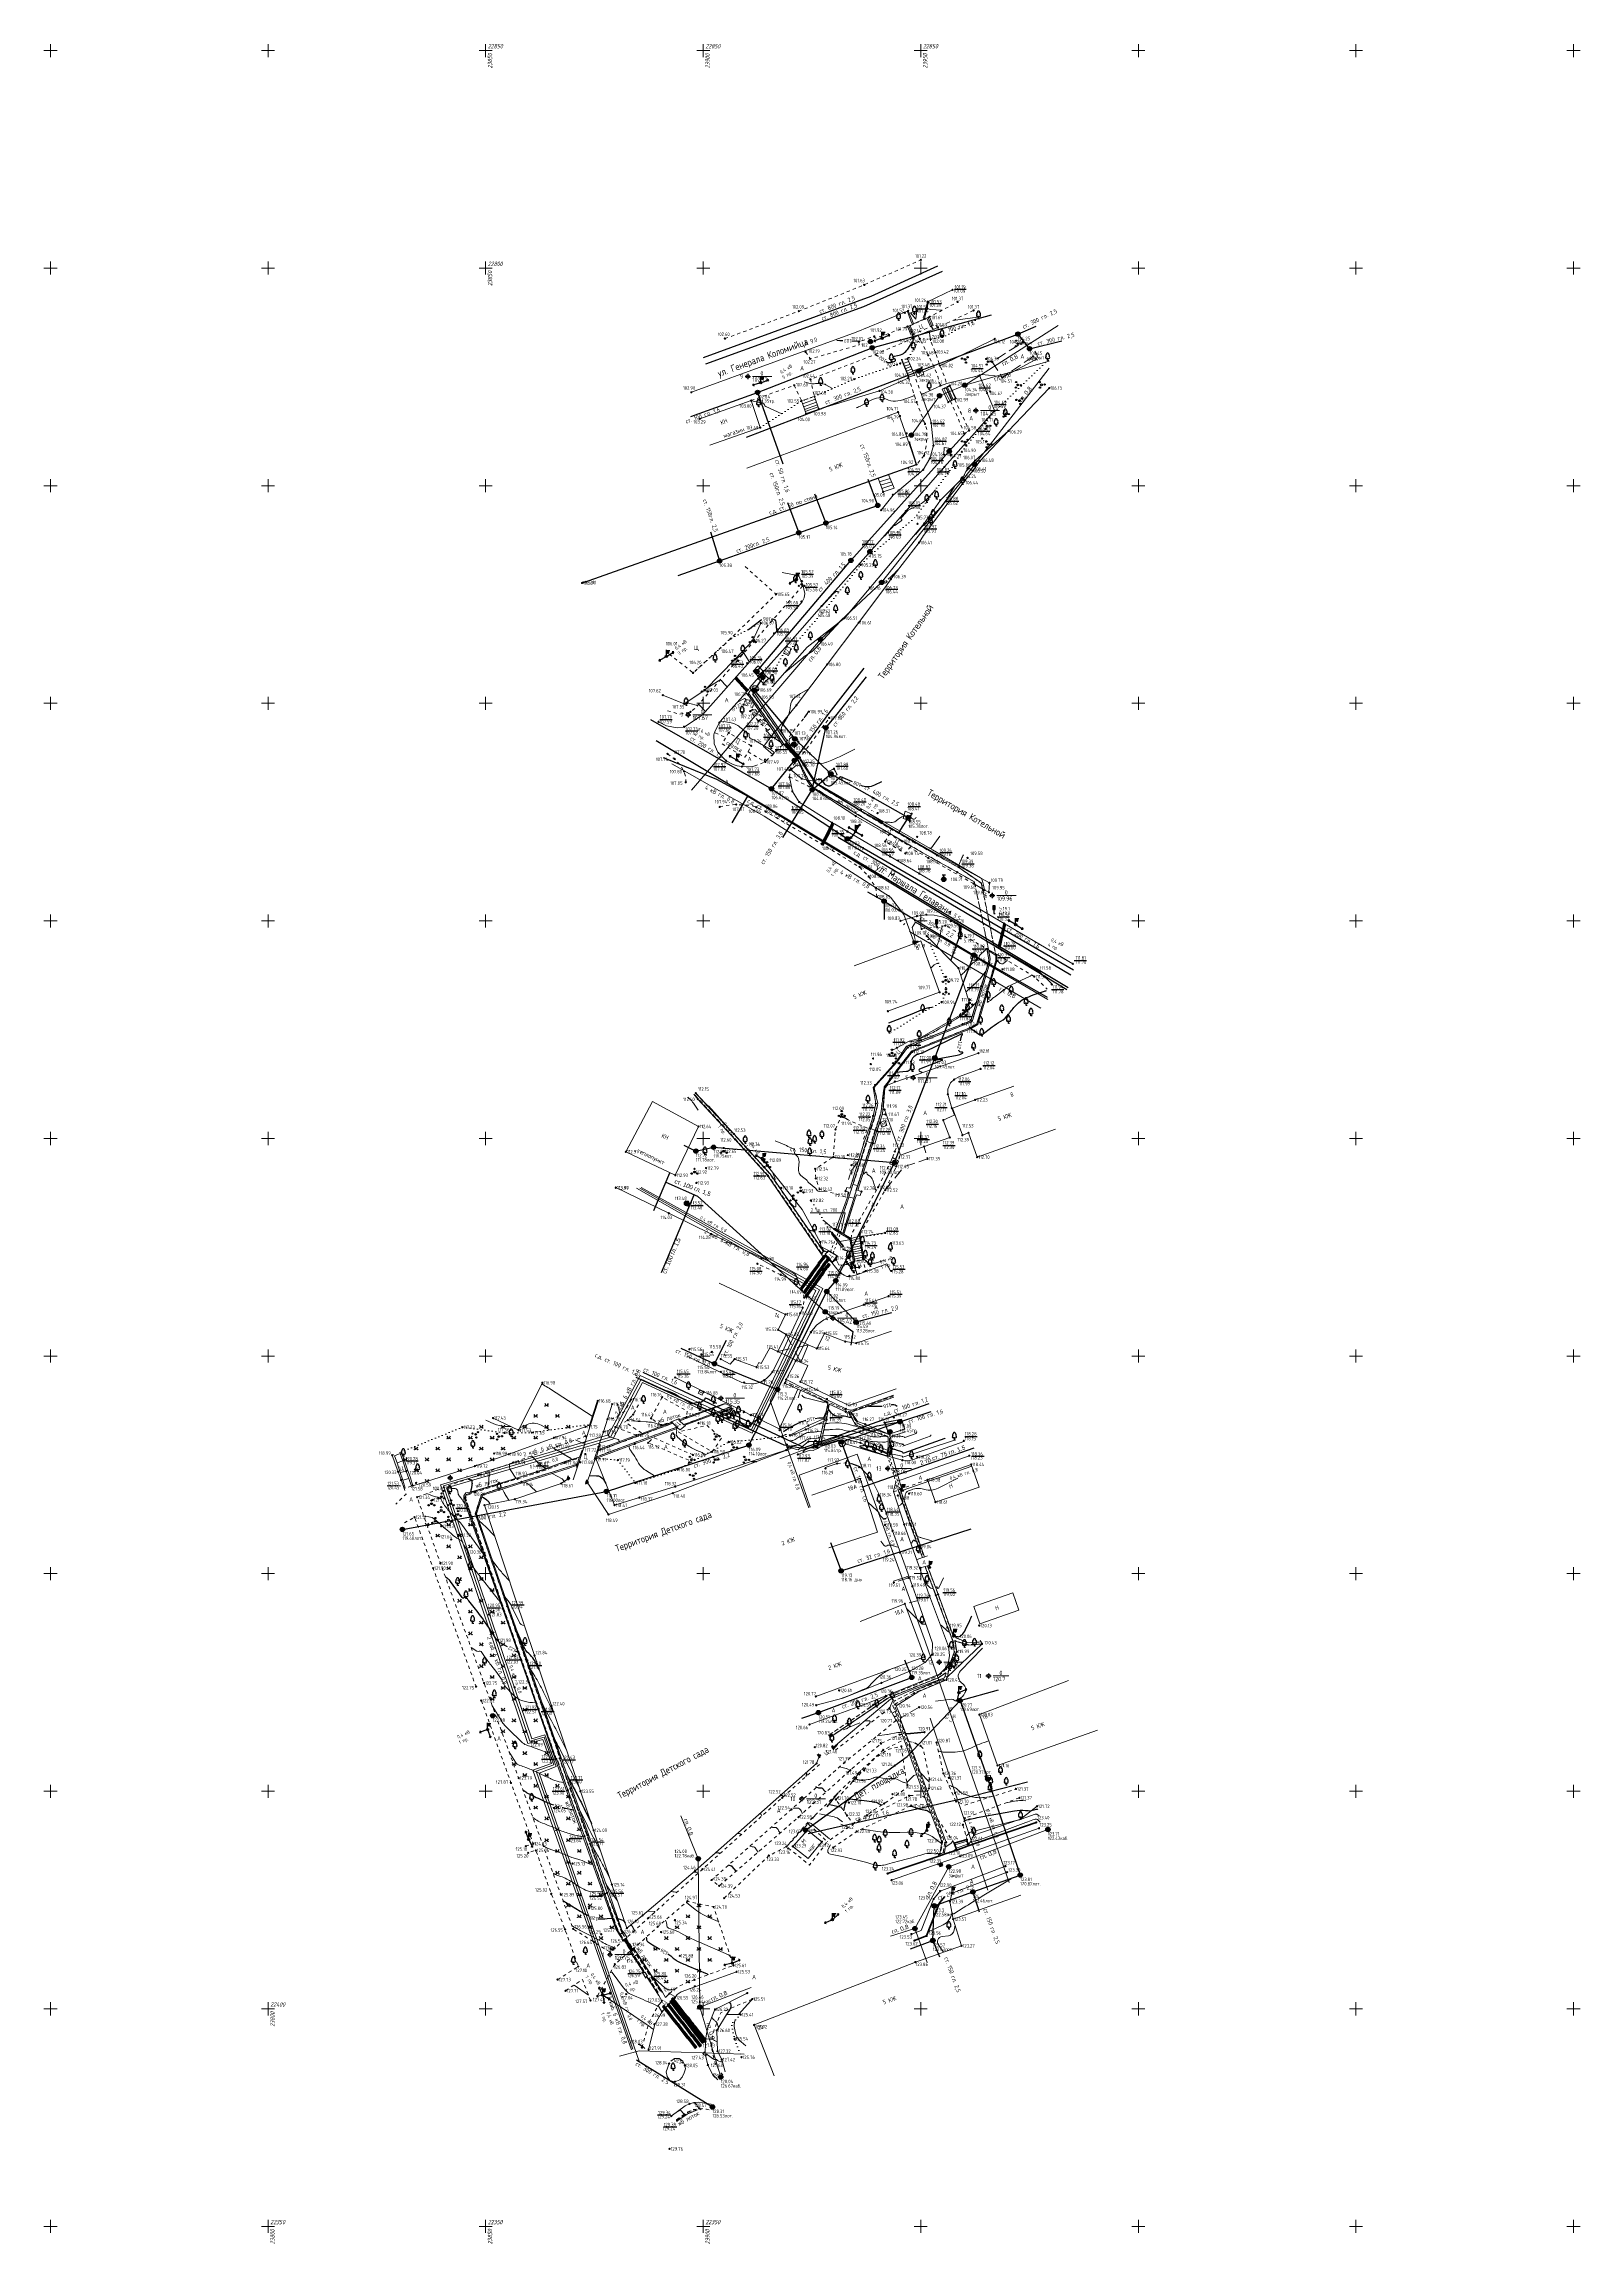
# Model space of a CAD drawing. Header units: metres. Extents: x 22515 to 24102, y 22346 to 22852.
# Drawn here: x 22515 to 22868, y 22346 to 22852 of the extents above.
import ezdxf

# ---------------------------------------------------------------- set-up
doc = ezdxf.new("R2010")
doc.units = ezdxf.units.M
for name, pattern in [('g5_01_5x1_5', [3, 1.5, -1.5]), ('g5_01x1', [2, 1, -1]), ('g5_02x1', [3, 2, -1]), ('g5_05x2', [7, 5, -2]), ('g5_366', [1.7, 0.2, -1.5])]:
    doc.linetypes.add(name, pattern=pattern)
for name, color, linetype in [('01_Геодезические пункты', 7, 'Continuous'), ('02_Сетка', 7, 'Continuous'), ('03_Здания и строения', 7, 'Continuous'), ('05_Элементы зданий', 7, 'Continuous'), ('06_Инженерно-технические сооружения', 7, 'Continuous'), ('07_Объекты электропередачи', 7, 'Continuous'), ('10_Границы покрытий и угодий', 7, 'Continuous'), ('11_Гидрография', 7, 'Continuous'), ('12_Рельеф', 7, 'Continuous'), ('13_Растительность', 7, 'Continuous'), ('14_Ограждения', 7, 'Continuous'), ('17_Топонимика', 7, 'Continuous'), ('19_Горизонтали', 7, 'Continuous'), ('30_Канализация', 7, 'Continuous'), ('31_Водопровод', 7, 'Continuous'), ('32_Теплосеть', 7, 'Continuous'), ('33_Газопровод', 7, 'Continuous'), ('35_Телефон', 7, 'Continuous'), ('37_Кабель низкого напряжения', 7, 'Continuous'), ('38_Кабели высокого напряжения', 7, 'Continuous'), ('44_Крышки колодцев', 7, 'Continuous'), ('45_Номера колодцев', 7, 'Continuous'), ('61_Отметки высоты поверхности', 7, 'Continuous')]:
    doc.layers.add(name, color=color, linetype=linetype)
doc.styles.add('LIKE11', font='bm431.shx')
doc.styles.add('LIKE32', font='peteri.shx')
doc.styles.add('LIKE36', font='pragmai.shx')
doc.styles.add('Line_GUGK', font='', dxfattribs={"height": 1})
doc.styles.get("Standard").update_dxf_attribs({"font": 'GOST2304A.ttf', "height": 2})
doc.styles.get('Line_GUGK').set_extended_font_data('Bm431', italic=True)
doc.linetypes.add('g5_084a', pattern='A,0.001,[18,GUGK_2005.shx,S=5,R=180.000005,X=0,Y=0],1,[18,GUGK_2005.shx,S=12,R=180.000005,X=0,Y=0],1', length=2.001)
doc.linetypes.add('g5_084b', pattern='A,0.001,[18,GUGK_2005.shx,S=10,R=180.000005,X=0,Y=0],1,[18,GUGK_2005.shx,S=30,R=180.000005,X=0,Y=0],1', length=2.001)
doc.linetypes.add('g5_119_1', pattern='A,8,-2,[31,GUGK_2005.shx,S=0.2,R=0,X=0,Y=0],0.7,[31,GUGK_2005.shx,S=0.16,R=0,X=0,Y=0],6.6,[31,GUGK_2005.shx,S=0.16,R=180.000005,X=0,Y=0],0.7,[31,GUGK_2005.shx,S=0.2,R=180.000005,X=0,Y=0],-2', length=20)
doc.linetypes.add('g5_119_3', pattern='A,8,-2,[31,GUGK_2005.shx,S=0.2,R=0,X=0,Y=0],8,[31,GUGK_2005.shx,S=0.2,R=180.000005,X=0,Y=0],-2', length=20)
doc.linetypes.add('g5_121_g', pattern='A,8,-0.6,["Г",Line_GUGK,S=2,R=0,X=0,Y=-1],-2.3,24', length=34.9)
doc.linetypes.add('g5_122_g', pattern='A,2,-2,3,-0.6,["Г",Line_GUGK,S=2,R=0,X=0,Y=-1],-2.8,3,-2,8,-2,8,-2,6', length=41.4)
doc.linetypes.add('g5_122_k', pattern='A,2,-2,3,-0.6,["К",Line_GUGK,S=2,R=0,X=0,Y=-1],-3,3,-2,8,-2,8,-2,6', length=41.6)
doc.linetypes.add('g5_122_kl', pattern='A,2,-2,3,-0.6,["Кл",Line_GUGK,S=2,R=0,X=0,Y=-1],-5,3,-2,8,-2,8,-2,6', length=43.6)
doc.linetypes.add('g5_122_kn', pattern='A,2,-2,3,-0.6,["Кн",Line_GUGK,S=2,R=0,X=0,Y=-1],-5,3,-2,8,-2,8,-2,6', length=43.6)
doc.linetypes.add('g5_122_t', pattern='A,2,-2,3,-0.6,["Т",Line_GUGK,S=2,R=0,X=0,Y=-1],-2.8,3,-2,8,-2,8,-2,6', length=41.4)
doc.linetypes.add('g5_122_v', pattern='A,2,-2,3,-0.6,["В",Line_GUGK,S=2,R=0,X=0,Y=-1],-2.8,3,-2,8,-2,8,-2,6', length=41.4)
doc.linetypes.add('g5_133_t', pattern='A,4,[27,GUGK_2005.shx,S=0.8,R=0,X=0,Y=0],4,-2', length=10)
doc.linetypes.add('g5_280_1', pattern='A,0.001,[21,GUGK_2005.shx,S=2,R=180.000005,X=0,Y=0],4', length=4.001)
doc.linetypes.add('g5_474_1a', pattern='A,2,-0.5,[28,GUGK_2005.shx,S=2,R=0,X=0,Y=0],-0.5,2', length=5)
doc.linetypes.add('g5_474_2a', pattern='A,2,-0.5,[27,GUGK_2005.shx,S=2,R=0,X=0,Y=0],-0.5,2', length=5)
doc.linetypes.add('g5_476_3', pattern='A,2.5,[30,GUGK_2005.shx,S=2,R=0,X=0,Y=0],5,[30,GUGK_2005.shx,S=2,R=180.000005,X=0,Y=0],2.5', length=10)

# ---------------------------------------------------------------- blocks, each defined once
blk = doc.blocks.new('g5_115_1')
at = {"color": 0, "flags": 128}
for points in [[(0, 0), (4, 0)], [(3.3, -0.5), (4, 0), (3.3, 0.5)]]:
    blk.add_lwpolyline(points, dxfattribs=at)
blk = doc.blocks.new('g5_395_1')
h = blk.add_hatch(color=0)
h.paths.add_polyline_path([(0.3, 1.5, 1), (-0.3, 1.5, 1)])
h.paths.add_polyline_path([(-1.6, -0.7, 1), (-1, -0.7, 1)])
h.paths.add_polyline_path([(1.6, -0.7, 1), (1, -0.7, 1)])
at = {"color": 0}
for centre, radius in [((0, 0), 0.4), ((0, 1.5), 0.3), ((-1.3, -0.7), 0.3), ((1.3, -0.7), 0.3)]:
    blk.add_circle(centre, radius, dxfattribs=at)
blk = doc.blocks.new('g5_416')
at = {"color": 0, "flags": 128}
blk.add_lwpolyline([(0.7, 1.2), (0, 0), (-0.7, 1.2)], dxfattribs=at)
at = {"color": 0}
for centre in [(-0.7, 0), (0.7, 0)]:
    blk.add_circle(centre, 0.075, dxfattribs=at)
blk = doc.blocks.new('g5_388_1')
at = {"color": 0, "flags": 128}
blk.add_lwpolyline([(0, 1), (0.5, 1, 0.798042), (0.7, 1.9, 0.636328), (0.5, 2.8, 0.533064), (0, 3.5, 0.533064), (-0.5, 2.8, 0.636328), (-0.7, 1.9, 0.798042), (-0.5, 1)], format="xyb", dxfattribs=at)
for points in [[(0, 1), (-0.5, 1)], [(0.5, 0), (0, 0), (0, 1)]]:
    blk.add_lwpolyline(points, dxfattribs=at)
at = {"style": 'LIKE11', "flags": 8}
for tag, p in [('Описание', (-14.2, 0.8)), ('Метрические данные', (1.5, 0.5))]:
    blk.add_attdef(tag, p, '', height=2, dxfattribs=at)
blk = doc.blocks.new('g5_005_1')
h = blk.add_hatch(color=255)
edge = h.paths.add_edge_path()
edge.add_arc((0, 0), 0.675, 0, 360.0002)
edge = h.paths.add_edge_path(flags=16)
edge.add_arc((0, 0), 0.2, 0, 360.0002)
at = {"color": 0}
for p, q in [((-1.2, 0), (-0.8, 0)), ((0, 1.2), (0, 0.8)), ((0.8, 0), (1.2, 0)), ((0, -0.8), (0, -1.2))]:
    blk.add_line(p, q, dxfattribs=at)
for radius in [0.75, 0.125]:
    blk.add_circle((0, 0), radius, dxfattribs=at)
at = {"lineweight": 20, "style": 'LIKE36', "flags": 8}
for tag, p in [('Номер пункта', (-20.1, -1)), ('Отметка центра и земли', (2.2, -1))]:
    blk.add_attdef(tag, p, '', height=2, dxfattribs=at)
blk = doc.blocks.new('g5_110_1c')
h = blk.add_hatch(color=255)
edge = h.paths.add_edge_path()
edge.add_arc((0, 0), 0.425, 0, 360)
edge = h.paths.add_edge_path(flags=16)
edge.add_arc((0, 0), 0.195, 0, 360)
h = blk.add_hatch(color=0)
edge = h.paths.add_edge_path()
edge.add_arc((0, 0), 0.12, 0, 360)
at = {"color": 0}
for p, q in [((0, 0.5), (0, 3)), ((0, 2.8), (1.5, 2.8))]:
    blk.add_line(p, q, dxfattribs=at)
at = {"color": 0, "flags": 128}
blk.add_lwpolyline([(0.4, 2.8), (0.4, 1.9, 1.040016), (1.1, 1.9), (1.1, 2.8)], format="xyb", dxfattribs=at)
at = {"color": 0}
for radius in [0.5, 0.12]:
    blk.add_circle((0, 0), radius, dxfattribs=at)
blk = doc.blocks.new('g5_117')
h = blk.add_hatch(color=255)
h.paths.add_polyline_path([(-0.6, 0.7), (0.7, -0.6, 0.177899), (0.9, 0, 0.639215)])
h.paths.add_polyline_path([(-0.7, 0.6, 0.177899), (-0.9, 0, 0.639215), (0.6, -0.7)])
at = {"color": 0, "flags": 128}
blk.add_lwpolyline([(0.7, -0.7), (-0.7, 0.7)], dxfattribs=at)
at = {"color": 0}
blk.add_circle((0, 0), 1, dxfattribs=at)
at = {"style": 'LIKE11', "flags": 8}
for tag, p, height in [('Номер', (0, 1.7), 1.6), ('Текст', (1.8, -0.8), 2), ('Отметка кольца люка', (0, -2.8), 1.6), ('Отметка земли (возле него)', (0, -4.8), 1.6), ('Верх прокладки', (0, -6.8), 1.6), ('Низ прокладки', (0, -8.8), 1.6)]:
    blk.add_attdef(tag, p, '', height=height, dxfattribs=at)
blk = doc.blocks.new('g5_117kb')
h = blk.add_hatch(color=255)
h.paths.add_polyline_path([(0.1, 0.1), (0.9, 0.1, 0.367426), (0.1, 0.9)])
h.paths.add_polyline_path([(-0.1, 0.9, 0.367426), (-0.9, 0.1), (-0.1, 0.1)])
h.paths.add_polyline_path([(-0.1, -0.1), (-0.9, -0.1, 0.367426), (-0.1, -0.9)])
h.paths.add_polyline_path([(0.1, -0.9, 0.367426), (0.9, -0.1), (0.1, -0.1)])
at = {"color": 0, "flags": 128}
for points in [[(-1, 0), (1, 0)], [(0, 1), (0, -1)]]:
    blk.add_lwpolyline(points, dxfattribs=at)
at = {"color": 0}
blk.add_circle((0, 0), 1, dxfattribs=at)
at = {"style": 'LIKE11', "flags": 8}
for tag, p in [('Номер', (0, 1.7)), ('Отметка кольца люка', (0, -2.8)), ('Отметка земли (возле него)', (0, -4.8)), ('Верх прокладки', (0, -6.8)), ('Низ прокладки', (0, -8.8))]:
    blk.add_attdef(tag, p, '', height=1.6, dxfattribs=at)
blk = doc.blocks.new('g5_117sv')
h = blk.add_hatch(color=255)
h.paths.add_polyline_path([(-0.1, 0.9, 0.390634), (-0.9, 0, 0.11106), (-0.8, -0.4), (-0.1, 0)])
h.paths.add_polyline_path([(0.1, 0), (0.8, -0.4, 0.11106), (0.9, 0, 0.390634), (0.1, 0.9)])
h.paths.add_polyline_path([(-0.8, -0.5, 0.524447), (0.8, -0.5), (0, -0.1)])
at = {"color": 0, "flags": 128}
for points in [[(0, 1), (0, 0)], [(0, 0), (-0.9, -0.5)], [(0.9, -0.5), (0, 0)]]:
    blk.add_lwpolyline(points, dxfattribs=at)
at = {"color": 0}
blk.add_circle((0, 0), 1, dxfattribs=at)
at = {"style": 'LIKE11', "flags": 8}
for tag, p in [('Номер', (0, 1.7)), ('Отметка кольца люка', (0, -2.8)), ('Отметка земли (возле него)', (0, -4.8)), ('Верх прокладки', (0, -6.8)), ('Низ прокладки', (0, -8.8))]:
    blk.add_attdef(tag, p, '', height=1.6, dxfattribs=at)
blk = doc.blocks.new('g5_367_1')
at = {"color": 0, "flags": 128}
for points in [[(0, 1), (-0.5, 1)], [(0, 1), (0.5, 1)], [(0, 0), (0, 1)], [(0.5, 0), (0, 0)]]:
    blk.add_lwpolyline(points, dxfattribs=at)
at = {"color": 0}
for centre, start, end in [((-0.5, 1.5), 115.6346, 270), ((-0.4, 2.3), 97.9407, 227.8197), ((0, 3), 90, 202.242), ((0, 3), 337.758, 90), ((0.4, 2.3), 312.1804, 82.0594), ((0.5, 1.5), 270, 64.3654)]:
    blk.add_arc(centre, 0.5, start, end, dxfattribs=at)
at = {"style": 'LIKE11', "flags": 8}
for tag, p in [('Описание', (-14.2, 1)), ('Метрические данные', (1.4, 0.6))]:
    blk.add_attdef(tag, p, '', height=2, dxfattribs=at)
blk = doc.blocks.new('g5_474c_1')
h = blk.add_hatch(color=0)
edge = h.paths.add_edge_path()
edge.add_arc((0, 0), 0.5, 0, 360)
at = {"color": 0}
blk.add_line((0, 0.5), (0, 1), dxfattribs=at)
at = {"color": 0, "flags": 128}
blk.add_lwpolyline([(0.5, -1), (0.5, 1)], dxfattribs=at)
at = {"color": 0}
blk.add_circle((0, 0), 0.5, dxfattribs=at)
blk = doc.blocks.new('g5_117v')
h = blk.add_hatch(color=255)
h.paths.add_polyline_path([(-0.9, 0.1), (0.9, 0.1, 0.921954)])
h.paths.add_polyline_path([(0.9, -0.1), (-0.9, -0.1, 0.921954)])
at = {"color": 0}
blk.add_line((-1, 0), (1, 0), dxfattribs=at)
blk.add_circle((0, 0), 1, dxfattribs=at)
at = {"style": 'LIKE11', "flags": 8}
for tag, p in [('Номер', (0, 1.7)), ('Отметка кольца люка', (0, -2.8)), ('Отметка земли (возле него)', (0, -4.8)), ('Верх прокладки', (0, -6.8)), ('Низ прокладки', (0, -8.8))]:
    blk.add_attdef(tag, p, '', height=1.6, dxfattribs=at)
blk = doc.blocks.new('g5_117t')
h = blk.add_hatch(color=255)
h.paths.add_polyline_path([(-0.1, -0.1), (-0.9, -0.1, 0.367426), (-0.1, -0.9)])
h.paths.add_polyline_path([(0.1, -0.9, 0.367426), (0.9, -0.1), (0.1, -0.1)])
h.paths.add_polyline_path([(0.9, 0.1, 0.921954), (-0.9, 0.1)])
at = {"color": 0, "flags": 128}
for points in [[(-1, 0), (1, 0)], [(0, -1), (0, 0)]]:
    blk.add_lwpolyline(points, dxfattribs=at)
at = {"color": 0}
blk.add_circle((0, 0), 1, dxfattribs=at)
at = {"style": 'LIKE11', "flags": 8}
for tag, p in [('Номер', (0, 1.7)), ('Отметка кольца люка', (0, -2.8)), ('Отметка земли (возле него)', (0, -4.8)), ('Верх прокладки', (0, -6.8)), ('Низ прокладки', (0, -8.8))]:
    blk.add_attdef(tag, p, '', height=1.6, dxfattribs=at)
blk = doc.blocks.new('g5_108a')
h = blk.add_hatch(color=255)
edge = h.paths.add_edge_path()
edge.add_arc((0, 0), 0.425, 0, 360)
edge = h.paths.add_edge_path(flags=16)
edge.add_arc((0, 0), 0.195, 0, 360)
h = blk.add_hatch(color=0)
edge = h.paths.add_edge_path()
edge.add_arc((0, 0), 0.12, 0, 360)
at = {"color": 0}
for radius in [0.5, 0.12]:
    blk.add_circle((0, 0), radius, dxfattribs=at)
at = {"style": 'LIKE11', "flags": 8}
for tag, p in [('Отметка', (1, 0)), ('Высота опоры', (-7.7, -2.8))]:
    blk.add_attdef(tag, p, '', height=1.6, dxfattribs=at)
blk = doc.blocks.new('g5_128a')
h = blk.add_hatch(color=255)
h.paths.add_polyline_path([(-0.325, 0.425), (-0.675, 0.425), (-0.675, -0.425), (-0.325, -0.425)])
h.paths.add_polyline_path([(0.175, 0.425), (-0.175, 0.425), (-0.175, -0.425), (0.175, -0.425)])
h.paths.add_polyline_path([(0.675, 0.425), (0.325, 0.425), (0.325, -0.425), (0.675, -0.425)])
at = {"color": 0, "flags": 128}
blk.add_lwpolyline([(-0.75, -0.5), (0.75, -0.5), (0.75, 0.5), (-0.75, 0.5)], close=True, dxfattribs=at)
for points in [[(-0.25, -0.5), (-0.25, 0.5)], [(0.25, -0.5), (0.25, 0.5)]]:
    blk.add_lwpolyline(points, dxfattribs=at)
blk = doc.blocks.new('g5_405e')
h = blk.add_hatch(color=0)
h.paths.add_polyline_path([(0.3, 1.5, 1), (-0.3, 1.5, 1)])
h.paths.add_polyline_path([(-1.6, -0.7, 1), (-1, -0.7, 1)])
h.paths.add_polyline_path([(1.6, -0.7, 1), (1, -0.7, 1)])
at = {"color": 92, "flags": 128}
blk.add_lwpolyline([(-1.3, -1.3), (1.3, -1.3)], dxfattribs=at)
at = {"color": 0}
for centre, radius in [((0, 0), 0.4), ((0, 1.5), 0.3), ((-1.3, -0.7), 0.3), ((1.3, -0.7), 0.3)]:
    blk.add_circle(centre, radius, dxfattribs=at)
blk = doc.blocks.new('g5_113a')
blk.add_hatch(color=0).paths.add_polyline_path([(-0.75, 0), (0.75, 0), (0.75, 1), (-0.75, 1)])
at = {"color": 0, "flags": 128}
blk.add_lwpolyline([(-0.75, 0), (0.75, 0), (0.75, 1), (-0.75, 1)], close=True, dxfattribs=at)
blk = doc.blocks.new('g5_206_3')
blk.add_hatch(color=255).paths.add_polyline_path([(0.425, 3.425), (-0.425, 3.425), (-0.425, 1.875), (0.425, 1.875)])
at = {"color": 0, "flags": 128}
blk.add_lwpolyline([(-0.5, 1.8), (0.5, 1.8), (0.5, 3.5), (-0.5, 3.5)], close=True, dxfattribs=at)
blk.add_lwpolyline([(0, 1.8), (0, 0), (0.5, 0)], dxfattribs=at)
blk = doc.blocks.new('g5_304_4')
h = blk.add_hatch(color=255)
edge = h.paths.add_edge_path()
edge.add_arc((0, 0), 0.925, 0, 360)
at = {"color": 0}
for p, q in [((-0.8, 2), (0.8, 2)), ((0, 1), (0, 2))]:
    blk.add_line(p, q, dxfattribs=at)
blk.add_circle((0, 0), 1, dxfattribs=at)
blk = doc.blocks.new('g5_117kl')
h = blk.add_hatch(color=255)
h.paths.add_polyline_path([(0.8, 0.4, 0.633652), (-0.8, 0.4)])
h.paths.add_polyline_path([(-0.9, 0.2, 0.067116), (-0.9, 0, 0.067116), (-0.9, -0.2), (0.9, -0.2, 0.067116), (0.9, 0, 0.067116), (0.9, 0.2)])
h.paths.add_polyline_path([(-0.8, -0.4, 0.633652), (0.8, -0.4)])
at = {"color": 0}
for p, q in [((-0.9, 0.3), (0.9, 0.3)), ((-0.9, -0.3), (0.9, -0.3))]:
    blk.add_line(p, q, dxfattribs=at)
blk.add_circle((0, 0), 1, dxfattribs=at)
at = {"style": 'LIKE11', "flags": 8}
for tag, p in [('Номер', (0, 1.7)), ('Отметка кольца люка', (0, -2.8)), ('Отметка земли (возле него)', (0, -4.8)), ('Верх прокладки', (0, -6.8)), ('Низ прокладки', (0, -8.8))]:
    blk.add_attdef(tag, p, '', height=1.6, dxfattribs=at)
blk = doc.blocks.new('g5_474c_2')
h = blk.add_hatch(color=0)
edge = h.paths.add_edge_path()
edge.add_arc((0, 0), 0.5, 0, 360)
at = {"color": 0}
blk.add_line((0, -0.5), (0, -1), dxfattribs=at)
at = {"color": 0, "flags": 128}
blk.add_lwpolyline([(0.5, -1), (0.5, 1)], dxfattribs=at)
at = {"color": 0}
blk.add_circle((0, 0), 0.5, dxfattribs=at)
blk = doc.blocks.new('g5_475_5')
at = {"color": 0, "flags": 128}
blk.add_lwpolyline([(0, -0.8), (0, 0.8)], dxfattribs=at)
blk = doc.blocks.new('g5_118')
h = blk.add_hatch(color=255)
edge = h.paths.add_edge_path()
edge.add_arc((0, 0), 0.925, 0, 360)
at = {"color": 0}
blk.add_circle((0, 0), 1, dxfattribs=at)
at = {"style": 'LIKE11', "flags": 8}
for tag, p in [('Номер', (0, 1.7)), ('Отметка кольца люка', (0, -2.8)), ('Отметка земли (возле него)', (0, -4.8)), ('Верх прокладки', (0, -6.8)), ('Низ прокладки', (0, -8.8))]:
    blk.add_attdef(tag, p, '', height=1.6, dxfattribs=at)
blk = doc.blocks.new('g5_012')
at = {"color": 92, "linetype": 'ByBlock', "lineweight": -2}
for p, q in [((-3, 0), (3, 0)), ((0, -3), (0, 3))]:
    blk.add_line(p, q, dxfattribs=at)
blk = doc.blocks.new('g5_118_1')
h = blk.add_hatch(color=255)
edge = h.paths.add_edge_path()
edge.add_arc((0, 0), 0.925, 0, 360)
at = {"color": 0}
blk.add_circle((0, 0), 1, dxfattribs=at)
at = {"style": 'LIKE11', "flags": 8}
for tag, p, height in [('Номер', (0, 1.7), 1.6), ('Текст', (1.2, -0.7), 2), ('Отметка кольца люка', (0, -2.8), 1.6), ('Отметка земли (возле него)', (0, -4.8), 1.6), ('Верх прокладки', (0, -6.8), 1.6), ('Низ прокладки', (0, -8.8), 1.6)]:
    blk.add_attdef(tag, p, '', height=height, dxfattribs=at)
blk = doc.blocks.new('g5_330')
at = {"linetype": 'ByBlock'}
blk.add_hatch(color=0, dxfattribs=at).paths.add_polyline_path([(-0.3, 0, 1), (0.3, 0, 1)])
at = {"color": 0, "linetype": 'ByBlock', "lineweight": -2}
blk.add_circle((0, 0), 0.3, dxfattribs=at)
at = {"color": 0, "linetype": 'ByBlock', "lineweight": 15, "flags": 12}
for tag, p in [('number', (-7.6, -0.8)), ('z', (0.5, -0.8))]:
    blk.add_attdef(tag, p, '', height=1.6, dxfattribs=at)

msp = doc.modelspace()

# ---------------------------------------------------------------- linework, layer by layer
at = {"layer": '01_Геодезические пункты', "color": 7, "lineweight": 20, "ltscale": 0.5, "flags": 128}
for points in [[(22682.44, 22775.12), (22678.03, 22775.12)], [(22734.8, 22767.26), (22730.42, 22767.26)], [(22668.7, 22697.36), (22664.3, 22697.36)], [(22738.6, 22655.83), (22734.17, 22655.83)], [(22720.43, 22613.97), (22716.02, 22613.97)], [(22701.96, 22558.68), (22697.57, 22558.68)], [(22676.2, 22540.29), (22671.81, 22540.29)], [(22714.57, 22524.17), (22710.16, 22524.17)], [(22726.43, 22479.67), (22722.01, 22479.67)], [(22736.96, 22476.49), (22733.35, 22476.49)], [(22694.83, 22448.28), (22690.41, 22448.28)], [(22650.75, 22412.45), (22646.35, 22412.45)]]:
    msp.add_lwpolyline(points, dxfattribs=at)
at = {"layer": '03_Здания и строения', "color": 7, "linetype": 'Continuous', "lineweight": 20, "ltscale": 0.5, "flags": 128}
for points in [[(22676.68, 22754), (22711.47, 22766.93), (22715.73, 22754.88), (22709.29, 22752.6), (22706.87, 22751.74), (22639.2, 22727.79), (22638.86, 22727.67)], [(22665.94, 22765.37), (22677.69, 22769.56), (22679.81, 22763.36), (22668.2, 22759.31)], [(22701.39, 22639.69), (22715.22, 22644.82), (22716.72, 22645.38), (22721.02, 22633.61), (22709.15, 22629.22)], [(22665.61, 22602.76), (22655.03, 22608.49), (22648.93, 22596.96), (22660.28, 22591.54), (22665.61, 22602.76)], [(22747.68, 22602.17), (22729.66, 22595.72), (22727.64, 22601.3), (22726.24, 22600.74), (22723.96, 22606.94), (22729.18, 22608.87), (22738.05, 22612)], [(22707.37, 22603.7), (22708.48, 22604.1), (22708.89, 22603.02), (22707.77, 22602.62), (22707.37, 22603.7)], [(22685.74, 22554.98), (22683.92, 22556.05), (22685.61, 22559.56), (22670.36, 22566.78)], [(22685.74, 22554.98), (22683.84, 22551.07)], [(22690.81, 22552.55), (22685.74, 22554.98)], [(22690.81, 22552.55), (22689.14, 22548.49)], [(22709.96, 22555.7), (22701.82, 22552.96), (22699.34, 22553.32), (22694.6, 22555.22), (22692.81, 22551.76), (22690.81, 22552.55)], [(22670.7, 22549.31), (22672.91, 22548.16), (22673.9, 22549.32), (22678.95, 22547.43), (22679.5, 22548.52), (22680.03, 22548.28), (22682.01, 22551.9), (22683.84, 22551.07)], [(22683.84, 22551.07), (22689.14, 22548.49)], [(22689.14, 22548.49), (22690.77, 22547.81), (22689.01, 22544.09), (22700.16, 22538.64), (22711.03, 22542.47)], [(22720.06, 22516.44), (22730.14, 22519.84), (22728.27, 22525.11), (22718.24, 22521.56), (22720.06, 22516.44)], [(22706.71, 22509.5), (22702.75, 22521.89), (22691.68, 22518.07)], [(22695.55, 22505.94), (22706.71, 22509.5)], [(22692.58, 22471.79), (22717.54, 22480.9), (22713.03, 22493.1), (22702.73, 22488.98)], [(22757.33, 22464.05), (22734.33, 22455.92), (22730.15, 22467.62), (22750.64, 22475.42)], [(22687.26, 22437.33), (22690.69, 22441.08), (22693.97, 22438.39), (22690.81, 22434.56), (22687.26, 22437.33)], [(22682.96, 22384.64), (22678.37, 22396.3), (22715.46, 22410.75), (22726.06, 22414.47), (22724.12, 22420.61), (22739.7, 22426.08)]]:
    msp.add_lwpolyline(points, dxfattribs=at)
at = {"layer": '03_Здания и строения', "color": 7, "linetype": 'Continuous', "lineweight": 20, "flags": 128}
msp.add_lwpolyline([(22730.27, 22488.48), (22728.9, 22492.44), (22737.87, 22495.61), (22739.26, 22491.59)], close=True, dxfattribs=at)
at = {"layer": '05_Элементы зданий', "color": 7, "linetype": 'Continuous', "lineweight": 20, "ltscale": 0.5, "flags": 128}
msp.add_lwpolyline([(22706.87, 22751.74), (22708.03, 22748.56), (22710.56, 22749.42), (22709.29, 22752.6)], dxfattribs=at)
at = {"layer": '05_Элементы зданий', "color": 7, "linetype": 'Continuous', "lineweight": 13, "flags": 128}
for points in [[(22707.13, 22750.87), (22709.66, 22751.66)], [(22707.43, 22750.12), (22709.96, 22750.91)], [(22707.73, 22749.38), (22710.26, 22750.17)]]:
    msp.add_lwpolyline(points, dxfattribs=at)
at = {"layer": '06_Инженерно-технические сооружения', "color": 7, "linetype": 'Continuous', "lineweight": 20, "ltscale": 0.5, "flags": 128}
for points in [[(22714.34, 22789.72), (22715.82, 22790.15), (22715.54, 22788.3), (22714.34, 22789.72)], [(22713.64, 22786.57), (22714.77, 22787.05), (22714.81, 22787.08), (22714.98, 22787.16), (22714.99, 22787.17), (22717.39, 22788.27), (22717.4, 22788.27), (22717.6, 22788.35), (22717.61, 22788.35), (22718.7, 22788.78)], [(22713.64, 22786.57), (22714.46, 22784.59)], [(22714.22, 22786.77), (22715.05, 22784.79)], [(22716.07, 22784.54), (22718.58, 22785.57)], [(22718.11, 22788.53), (22718.9, 22786.55)], [(22720.62, 22786.32), (22719.36, 22785.83), (22718.65, 22785.53), (22718.95, 22783.67), (22718.96, 22783.32)], [(22718.7, 22788.78), (22719.55, 22786.8)], [(22716.07, 22784.54), (22714.76, 22783.85)], [(22717.4, 22775.61), (22717.27, 22776.1), (22716.87, 22777.1), (22714.88, 22776.43), (22713.67, 22779.19)], [(22692.26, 22770.52), (22693.24, 22767.62), (22690.32, 22766.55), (22689.28, 22769.49)], [(22721.6, 22772.19), (22722.5, 22772.66), (22723.89, 22769.57), (22723.53, 22769.41), (22723.02, 22769.21), (22721.6, 22772.19)], [(22722.73, 22772.79), (22723.37, 22773), (22724.82, 22770), (22724.51, 22769.85), (22724.17, 22769.7), (22722.73, 22772.79)], [(22707.36, 22728.12), (22707.8, 22728.2), (22708.2, 22727.97), (22708.14, 22727.42), (22707.66, 22727.3), (22707.25, 22727.55), (22707.36, 22728.12)], [(22685.91, 22713.06), (22686.91, 22712.56), (22686.3, 22710.95), (22685.15, 22711.54), (22685.91, 22713.06)], [(22676.46, 22702.4), (22676.56, 22702.31), (22676.94, 22702.04), (22677.1, 22702.3), (22677.12, 22702.33), (22677.43, 22702.79), (22677.64, 22703.09), (22677.52, 22703.48), (22677.39, 22703.6)], [(22676.94, 22702.04), (22682.24, 22694.44), (22683.02, 22693.31), (22683.04, 22693.29), (22684.9, 22690.41)], [(22685.18, 22690.57), (22683.27, 22693.58), (22678.57, 22700.23), (22677.1, 22702.3)], [(22678.08, 22702.14), (22678.29, 22702.35), (22677.64, 22703.09)], [(22678.21, 22702.6), (22678.3, 22702.6), (22678.91, 22702.62), (22679.3, 22703.07), (22679.28, 22703.7), (22678.94, 22704), (22678.32, 22704.02), (22677.91, 22703.68), (22677.83, 22702.95), (22678.21, 22702.6)], [(22678.08, 22702.14), (22683.68, 22694.06), (22685.78, 22690.99)], [(22678.3, 22702.6), (22678.61, 22702.19), (22683.92, 22694.36), (22686.02, 22691.41)], [(22688.44, 22687.25), (22688.35, 22687.33), (22685.18, 22690.57)], [(22688.76, 22687.43), (22688.58, 22687.67), (22685.78, 22690.99)], [(22686.37, 22690.98), (22686.54, 22691.8), (22687.24, 22692.36), (22688.35, 22691.87), (22688.58, 22691.07), (22688.36, 22690.42), (22687.57, 22689.85), (22686.94, 22690.26), (22686.37, 22690.98)], [(22709.31, 22669.72), (22701.78, 22674.06), (22692.23, 22680.29), (22691.38, 22681), (22690.46, 22682.44), (22688.33, 22687.12)], [(22688.44, 22687.25), (22690.82, 22682.35), (22691.63, 22681.15), (22692.14, 22680.58), (22702.14, 22674.47), (22709.55, 22670.07), (22714.46, 22667.18), (22718.65, 22664.79), (22729.01, 22658.95), (22729.13, 22658.38)], [(22730.38, 22659.88), (22730.64, 22659.75), (22730.85, 22659.14), (22731.09, 22658.2), (22730.74, 22658.13), (22730.62, 22658.66), (22725.45, 22662.29), (22725.43, 22662.29), (22720.44, 22665.06), (22720.4, 22665.09), (22719.21, 22665.76), (22702.85, 22675.26), (22692.4, 22681.62), (22692.11, 22682.09), (22688.76, 22687.43), (22688.9, 22687.45)], [(22730.64, 22659.75), (22730.38, 22659.88), (22725.59, 22662.47), (22725.58, 22662.48), (22720.55, 22665.22), (22720.5, 22665.26), (22719.32, 22665.94), (22702.94, 22675.39), (22692.62, 22681.72), (22688.9, 22687.45)], [(22695.32, 22684.22), (22696.78, 22685.02), (22697.5, 22683.55)], [(22712.63, 22673.51), (22714.15, 22672.99), (22714.58, 22674.62), (22713.12, 22675.22), (22712.63, 22673.51)], [(22731.35, 22657.06), (22730.9, 22657.34), (22730.86, 22657.36), (22729.15, 22658.37), (22729.13, 22658.38), (22728.81, 22658.56)], [(22731.1, 22658.18), (22730.87, 22659.14), (22730.64, 22659.75)], [(22731.35, 22657.06), (22731.1, 22658.18), (22730.74, 22658.11), (22730.9, 22657.34)], [(22697.14, 22579.17), (22699.84, 22586.49), (22700.12, 22587.66), (22699.39, 22587.87), (22699.68, 22588.74), (22700.4, 22588.61), (22700.46, 22588.6), (22700.8, 22589.63), (22703.79, 22599.41), (22704.82, 22602.39), (22704.87, 22602.44), (22705.76, 22605.12), (22706.39, 22608.03), (22705.72, 22611.73), (22711.02, 22617.63), (22713.37, 22621.19), (22726.28, 22626.29), (22728.19, 22627.05), (22730.63, 22634.99), (22732.04, 22639.58), (22732.34, 22641.08), (22731.97, 22643.54)], [(22716.77, 22622.57), (22718.38, 22623.18), (22726.28, 22626.29), (22728.17, 22627.11), (22730.59, 22635.03), (22731.98, 22639.42), (22732.31, 22641.06), (22731.9, 22643.6)], [(22731.9, 22643.6), (22734.39, 22642.23)], [(22731.97, 22643.54), (22734.14, 22642.25)], [(22697.57, 22578.91), (22700.12, 22586.5), (22700.13, 22586.53), (22701.07, 22589.42), (22701.06, 22589.44), (22704.19, 22599.38), (22705.1, 22602.27), (22706.08, 22604.95), (22706.84, 22608.06), (22705.93, 22611.7), (22711.15, 22617.57), (22713.67, 22620.93), (22728.48, 22626.86), (22730.86, 22634.78), (22732.29, 22639.35), (22732.66, 22641.12), (22732.31, 22643.13), (22732.33, 22643.12), (22733.94, 22642.07), (22733.95, 22642.06), (22733.95, 22640.83), (22729.56, 22626.35), (22728.01, 22625.46), (22714.56, 22620.08), (22712.1, 22616.9), (22708.25, 22611.8), (22707.54, 22605.69), (22706.29, 22601.84), (22705.37, 22598.9), (22702.23, 22589.17), (22702.22, 22589.17), (22701.34, 22586.23), (22701.34, 22586.21), (22699.4, 22580.2), (22698.76, 22578.15)], [(22698.97, 22578.02), (22699.63, 22580.14), (22701.52, 22585.94), (22701.9, 22587.08), (22702.76, 22586.88), (22703.07, 22587.8), (22702.21, 22588.04), (22702.54, 22589.14), (22705.69, 22598.91), (22706.62, 22601.74), (22707.86, 22605.66), (22708.41, 22611.7), (22710.77, 22614.87), (22712.26, 22616.77), (22714.72, 22619.89), (22728.1, 22625.22), (22729.79, 22626.22), (22734.16, 22640.85), (22734.14, 22642.25)], [(22716.77, 22622.57), (22714.48, 22622.29), (22714.04, 22622.36), (22711.18, 22620.85), (22710.15, 22620.18)], [(22719.71, 22619.02), (22720.13, 22618.97), (22720.14, 22618.97), (22720.43, 22618.65), (22720.42, 22618.2), (22720.06, 22617.9), (22719.59, 22617.93), (22719.3, 22618.27), (22719.36, 22618.73), (22719.71, 22619.02)], [(22693.78, 22573.52), (22681.55, 22591.44), (22674.01, 22599.79), (22665.46, 22609.04), (22664.57, 22610.15)], [(22665.01, 22610.38), (22673.75, 22601.06), (22682.11, 22591.89), (22693.61, 22575.13), (22694.34, 22574.03)], [(22699, 22578.02), (22699.67, 22580.17), (22701.53, 22585.94), (22701.91, 22587.07), (22702.76, 22586.88), (22703.07, 22587.8), (22702.22, 22588.05), (22702.55, 22589.14), (22705.69, 22598.83), (22706.12, 22598.74), (22706.99, 22601.68), (22706.63, 22601.73), (22707.84, 22605.41), (22708.57, 22605.54)], [(22705.37, 22598.9), (22704.19, 22599.38)], [(22705.1, 22602.27), (22706.29, 22601.84)], [(22701.07, 22589.42), (22702.17, 22589.18), (22702.22, 22589.17)], [(22700.13, 22586.53), (22701.27, 22586.25), (22701.34, 22586.23)], [(22698.87, 22575.18), (22696.32, 22578.35), (22696.15, 22578.12), (22697.39, 22576.47), (22698.48, 22575), (22698.87, 22575.18)], [(22696.75, 22579.32), (22696.66, 22579.15), (22698.35, 22578.12), (22700.41, 22576.85), (22700.58, 22576.95), (22698.51, 22578.29), (22698.47, 22578.32), (22696.75, 22579.32)], [(22697.57, 22578.91), (22697.6, 22578.94), (22698.74, 22578.18), (22698.76, 22578.15)], [(22694.34, 22574.03), (22693.61, 22575.13), (22693.8, 22575.12), (22694.57, 22574), (22694.77, 22574.08), (22695.1, 22573.89), (22695.49, 22574.23), (22695.98, 22573.98), (22696.55, 22573.65), (22697.54, 22572.99), (22697.26, 22572.21), (22696.41, 22571.58)], [(22696.41, 22571.58), (22696.24, 22571.49), (22695.98, 22571.73), (22695.82, 22571.88), (22695.3, 22572.42), (22695.28, 22572.45), (22694.65, 22573.15), (22694.09, 22572.93), (22693.78, 22573.52), (22694.34, 22574.03)], [(22695.45, 22574.08), (22694.69, 22573.38), (22696.41, 22571.58), (22697.41, 22573.05), (22695.45, 22574.08)], [(22700.41, 22576.85), (22700.58, 22576.95), (22701.05, 22574.28), (22701.11, 22573.95), (22701.45, 22571.8), (22701.22, 22571.75), (22701.18, 22571.92), (22701.18, 22571.93), (22700.87, 22573.91), (22700.83, 22574.24), (22700.41, 22576.85)], [(22702.57, 22577.55), (22702.97, 22574.88), (22703.06, 22574.31), (22703.4, 22572.21), (22703.41, 22572.14), (22701.52, 22571.77), (22701.14, 22573.91), (22701.08, 22574.43), (22700.69, 22577.02), (22702.57, 22577.55)], [(22701.08, 22574.43), (22702.97, 22574.88)], [(22701.14, 22573.91), (22703.06, 22574.31)], [(22703.46, 22572.21), (22703.69, 22572.22), (22703.67, 22572.41), (22703.3, 22574.37), (22703.21, 22574.89), (22702.76, 22577.49), (22702.63, 22577.46), (22703.05, 22574.78), (22703.1, 22574.29), (22703.42, 22572.39), (22703.46, 22572.21)], [(22685.48, 22543.79), (22685.74, 22544.62), (22690.28, 22542.35), (22694.86, 22540.07), (22699.46, 22537.84), (22700.48, 22537.55), (22700.88, 22537.6), (22710.4, 22540.99)], [(22685.48, 22543.79), (22688.4, 22542.4), (22688.51, 22542.36), (22690.16, 22541.66), (22694.53, 22539.6), (22695.32, 22539.11), (22695.23, 22538.69), (22694.47, 22535.05), (22694.24, 22534.41), (22693.77, 22532.18), (22693.56, 22531.43), (22693.25, 22530.37), (22692.98, 22529.02)], [(22671.41, 22539.06), (22662.85, 22535.99), (22661.09, 22535.36)], [(22661.2, 22535.15), (22662.94, 22535.76), (22671.49, 22538.92), (22671.41, 22539.06)], [(22662.19, 22534.23), (22670.51, 22537.33), (22672.41, 22538.14), (22673.05, 22538.24), (22673.17, 22538.05)], [(22662.47, 22534.13), (22670.57, 22537.1), (22672.38, 22537.79), (22673.17, 22538.05)], [(22665.92, 22542.2), (22666.78, 22541.75), (22666.73, 22541.59), (22666.48, 22541.02), (22665.56, 22541.51), (22665.82, 22542.05), (22665.92, 22542.2)], [(22673.58, 22538), (22673.58, 22538), (22672.77, 22537.21), (22671.99, 22536.73), (22670.72, 22536.95), (22671.63, 22537.2), (22673.57, 22538), (22673.58, 22538)], [(22673.17, 22538.05), (22673.08, 22538.25), (22673.14, 22538.42), (22673.06, 22538.52), (22671.91, 22539), (22671.41, 22539.06)], [(22693.72, 22529.31), (22693.72, 22529.36), (22693.73, 22529.43), (22693.92, 22530.54), (22694.03, 22531.29), (22694.24, 22532.21), (22694.65, 22534.06), (22694.91, 22534.89), (22695.05, 22535.4), (22695.67, 22538.86), (22695.6, 22538.94), (22699.5, 22537.21), (22700.15, 22536.96), (22701.69, 22534.21), (22703.58, 22533.37), (22705.81, 22532.69), (22709.17, 22531.36), (22709.17, 22529.36), (22709.07, 22527.83), (22709.02, 22527.05)], [(22713.01, 22533.18), (22709.32, 22532.08), (22706.01, 22533.16), (22703.75, 22533.83), (22702.12, 22534.61), (22700.71, 22537.08), (22710.53, 22540.59)], [(22642.04, 22526.46), (22650.94, 22529.81), (22660.86, 22533.44)], [(22642.12, 22526.79), (22650.91, 22530.13), (22660.64, 22533.64)], [(22659.71, 22534.58), (22656.37, 22533.33), (22650.47, 22531.18), (22642.54, 22528.24)], [(22659.52, 22534.71), (22656.28, 22533.56), (22652.63, 22532.24), (22651.36, 22531.79), (22642.62, 22528.5)], [(22659.36, 22534.88), (22659.52, 22534.71), (22659.71, 22534.58), (22659.72, 22534.55), (22660.63, 22533.65), (22660.64, 22533.64), (22660.86, 22533.44), (22661.36, 22533.07), (22662.59, 22534.05), (22662.47, 22534.13), (22662.19, 22534.23), (22662.14, 22534.25), (22661.23, 22535.1), (22661.2, 22535.15), (22661.09, 22535.36), (22661.03, 22535.54), (22659.36, 22534.88)], [(22694.43, 22535.53), (22694.47, 22535.05), (22690.24, 22533.15), (22686.71, 22531.58), (22686.59, 22531.82)], [(22709.32, 22532.08), (22703.91, 22534.35), (22702.18, 22534.94), (22700.71, 22537.08)], [(22712.25, 22535.53), (22713.01, 22533.18), (22709.32, 22532.08), (22708.35, 22534.72), (22712.25, 22535.53)], [(22709.79, 22529.41), (22709.81, 22531.54), (22713.14, 22532.62)], [(22597.26, 22521.53), (22596.55, 22523.42), (22595.83, 22525.49), (22595.23, 22527.2), (22595.35, 22527.29), (22595.53, 22527.35)], [(22597.67, 22521.47), (22597.03, 22523.22), (22596.33, 22525.43), (22595.72, 22527.07), (22597.04, 22527.62), (22597.66, 22525.92), (22598.44, 22523.57), (22599.02, 22521.88)], [(22596.87, 22527.83), (22597.12, 22527.92), (22597.27, 22527.93), (22597.94, 22526.14), (22598.67, 22524.08), (22599.4, 22522.01)], [(22638.84, 22528.36), (22638.26, 22526.8), (22638.2, 22526.62), (22637.74, 22525.15), (22637.78, 22525.15), (22637.72, 22524.94), (22637.59, 22524.46), (22637.69, 22524.46), (22637.85, 22524.81), (22639, 22528.32), (22638.84, 22528.36)], [(22642.81, 22529.74), (22642.92, 22529.7), (22643.02, 22529.63), (22642.62, 22528.5), (22642.54, 22528.24), (22642.53, 22528.22), (22642.13, 22526.81), (22642.12, 22526.79), (22642.03, 22526.45), (22641.73, 22525.84), (22641.68, 22525.96), (22641.65, 22526.2), (22642.61, 22529.11), (22642.81, 22529.74)], [(22699.38, 22529.85), (22699.1, 22529.31), (22698.43, 22529.14), (22698, 22529.52), (22697.8, 22530.07), (22698.15, 22530.63), (22698.85, 22530.71), (22699.34, 22530.35), (22699.38, 22529.85)], [(22709.45, 22526.95), (22709.61, 22527.67), (22709.79, 22529.41)], [(22596.33, 22525.43), (22597.66, 22525.92)], [(22597.03, 22523.22), (22598.44, 22523.57)], [(22647.42, 22416.98), (22646.6, 22418.38), (22640.78, 22434.71), (22632.77, 22457.2), (22626.6, 22474.86), (22620.65, 22491.87), (22611.65, 22516.88), (22611.69, 22517.85), (22612.1, 22518.59), (22613.06, 22518.72), (22613.89, 22518.96), (22620.11, 22520.77), (22624.68, 22522.28), (22628.54, 22523.47), (22630.39, 22524.06), (22632.83, 22525.02), (22635.12, 22525.81), (22638.26, 22526.8)], [(22638.26, 22526.8), (22635.1, 22525.78), (22632.89, 22524.98), (22630.41, 22524), (22628.51, 22523.36), (22624.71, 22522.21), (22620.23, 22520.79), (22614.26, 22518.98), (22612.29, 22518.2), (22611.86, 22517.43), (22612.15, 22516.5), (22613.14, 22513.6), (22620.82, 22491.88), (22624.86, 22480.22), (22628.86, 22468.87), (22632.88, 22457.25), (22633.04, 22457.32), (22635.57, 22450.27), (22639.39, 22439.69), (22644.13, 22426.14), (22646.73, 22418.5), (22647.5, 22417.03)], [(22633.87, 22457.59), (22629.75, 22469.29), (22626.01, 22480.21), (22621.63, 22492.55), (22617.37, 22504.94), (22614.37, 22513.73), (22615.71, 22518.16), (22624.91, 22521.07), (22635.55, 22524.44), (22637.78, 22525.15)], [(22637.72, 22524.94), (22635.67, 22524.2), (22623.65, 22520.43), (22619.76, 22519.16), (22615.98, 22518), (22614.56, 22513.73), (22617.59, 22504.98), (22621.88, 22492.52), (22626.04, 22480.67), (22629.96, 22469.4), (22634.05, 22457.66), (22636.46, 22450.72), (22640.33, 22440.05), (22644.97, 22426.79), (22648.02, 22418.08), (22648.26, 22417.63)], [(22709.45, 22526.95), (22709.02, 22527.05), (22709.11, 22527.06), (22709.4, 22527.01), (22709.45, 22526.95)], [(22597.26, 22521.53), (22597.95, 22519.59), (22598.17, 22519.66), (22597.67, 22521.47)], [(22597.67, 22521.47), (22599.02, 22521.88)], [(22599.02, 22521.88), (22599.62, 22520.11), (22599.93, 22520.2), (22599.4, 22522.01)], [(22711.97, 22519.43), (22711.92, 22519.39), (22711.65, 22519.24), (22711.49, 22519.16)], [(22717.06, 22503.68), (22717, 22503.87), (22714.94, 22509.38), (22714.02, 22512), (22711.49, 22519.16)], [(22717.5, 22503.82), (22717.43, 22504.02), (22715.44, 22509.74), (22714.55, 22512.21), (22711.97, 22519.43)], [(22722.41, 22478.09), (22723.2, 22478.8), (22724.39, 22481.96), (22724.12, 22484.22), (22720.09, 22495.13), (22717.73, 22501.58), (22717.71, 22501.65)], [(22730.59, 22484.33), (22727.52, 22484.14), (22724.2, 22485.53), (22720.69, 22495.27), (22718.25, 22501.71), (22718.22, 22501.8)], [(22722.63, 22475.6), (22722.84, 22476.32), (22723.16, 22477.86), (22724.96, 22482.02), (22724.58, 22484.5), (22727.63, 22483.58), (22730.72, 22483.83)], [(22695.81, 22462.32), (22709.28, 22471.5), (22720.79, 22476.09), (22721.72, 22476.72), (22722.38, 22477.17), (22722.51, 22477.13), (22722.29, 22476.49)], [(22704.36, 22468.87), (22708.69, 22471.71)], [(22712.19, 22466.96), (22711.06, 22469.6), (22716.23, 22472.89), (22722.63, 22475.6)], [(22714.96, 22472.92), (22714.94, 22472.97), (22722.13, 22476.05)], [(22721.03, 22435.58), (22721.53, 22438.39), (22718.25, 22446.92), (22712.93, 22461.62), (22712.4, 22463.07), (22711.28, 22466.17), (22711.03, 22466.26), (22709.51, 22469.11), (22710.24, 22470.84), (22710.58, 22470.73)], [(22722.15, 22435.94), (22722.52, 22438.31), (22720.56, 22443.6), (22718.24, 22449.84), (22713.94, 22461.42), (22713.29, 22463.16), (22712.05, 22466.52), (22712.05, 22466.87), (22712.19, 22466.96)], [(22633.72, 22457.54), (22633.87, 22457.59)], [(22648.17, 22417.57), (22647.9, 22418.06), (22644.71, 22426.43), (22640.06, 22439.91), (22636.21, 22450.64), (22633.72, 22457.54)], [(22722.3, 22435.58), (22722.15, 22435.94), (22721.82, 22435.82), (22720.76, 22435.46), (22720.86, 22435.09)], [(22720.76, 22435.46), (22721.03, 22435.58), (22721.2, 22435.64), (22721.82, 22435.84), (22722.15, 22435.94)], [(22648.17, 22417.57), (22648.26, 22417.63), (22648.36, 22417.68), (22649.19, 22416.32), (22649.08, 22416.2), (22648.55, 22415.79), (22648.36, 22415.7), (22647.57, 22416.76), (22647.42, 22416.98), (22647.5, 22417.03), (22648.17, 22417.57)], [(22650.9, 22412.12), (22650.74, 22412.02), (22650.67, 22411.98), (22649.79, 22413.21), (22650.03, 22413.41), (22650.65, 22413.82), (22650.76, 22413.88), (22651.86, 22412.17), (22651.56, 22412.53), (22651.39, 22412.43), (22650.9, 22412.12)], [(22650.67, 22411.98), (22653.02, 22408.32), (22652.73, 22408.31), (22653.51, 22407.04), (22653.65, 22407.49), (22653.8, 22407.21), (22656.46, 22403.08), (22657.18, 22401.82), (22657.27, 22401.77), (22656.37, 22400.8)], [(22650.74, 22412.02), (22653.09, 22408.39)], [(22657.22, 22403.86), (22654.3, 22408.31), (22651.56, 22412.53)], [(22658.91, 22403.53), (22658.03, 22402.58), (22658.03, 22402.64), (22657.3, 22403.86), (22654.37, 22408.32), (22651.86, 22412.17)], [(22653.02, 22408.32), (22653.23, 22408.37), (22653.24, 22408.45), (22653.9, 22407.54), (22653.79, 22407.58), (22653.65, 22407.49)], [(22653.71, 22407.43), (22656.44, 22403.12)], [(22657.24, 22399.36), (22657.11, 22399.48), (22656.37, 22400.8)], [(22658.91, 22403.53), (22660.03, 22402.91), (22660.18, 22402.56)], [(22667.16, 22389.35), (22666.81, 22389.4), (22666.71, 22389.75), (22667.14, 22390.18), (22667.16, 22389.35)], [(22660.62, 22374.2), (22662.99, 22375.8), (22665.4, 22376.79)]]:
    msp.add_lwpolyline(points, dxfattribs=at)
at = {"layer": '06_Инженерно-технические сооружения', "color": 7, "linetype": 'Continuous', "lineweight": 20, "flags": 128}
for points in [[(22713.92, 22786.67), (22714.76, 22784.69)], [(22718.39, 22788.64), (22719.21, 22786.67)], [(22712.62, 22778.12), (22713.93, 22778.57)], [(22712.89, 22777.45), (22714.21, 22777.89)], [(22713.11, 22776.89), (22714.41, 22777.39)], [(22713.34, 22776.34), (22714.65, 22776.82)], [(22713.57, 22775.76), (22714.89, 22776.22)], [(22689.52, 22768.82), (22692.49, 22769.86)], [(22689.77, 22768.11), (22692.71, 22769.18)], [(22689.98, 22767.51), (22692.92, 22768.56)], [(22690.15, 22767.03), (22693.08, 22768.09)], [(22700.76, 22576.53), (22702.65, 22576.99)], [(22700.84, 22576.06), (22702.73, 22576.48)], [(22700.92, 22575.49), (22702.82, 22575.85)], [(22701, 22574.95), (22702.9, 22575.33)], [(22701.22, 22573.46), (22703.14, 22573.82)], [(22701.33, 22572.84), (22703.24, 22573.22)], [(22701.43, 22572.26), (22703.32, 22572.69)], [(22665.71, 22541.83), (22666.65, 22541.41)], [(22724.54, 22437.65), (22727.38, 22438.55)], [(22724.8, 22436.89), (22727.52, 22437.86)]]:
    msp.add_lwpolyline(points, dxfattribs=at)
at = {"layer": '06_Инженерно-технические сооружения', "flags": 128}
msp.add_lwpolyline([(22712.31, 22778.88), (22713.78, 22775.25)], dxfattribs=at)
at = {"layer": '06_Инженерно-технические сооружения', "color": 7, "linetype": 'Continuous', "lineweight": 20, "flags": 128}
for points, elevation in [([(22713.89, 22774.94), (22715.25, 22775.37)], 104.34), ([(22685.74, 22554.98), (22686.99, 22552.6)], 115.25), ([(22688.25, 22552), (22690.81, 22552.55)], 115.41), ([(22683.84, 22551.07), (22686.54, 22551.64)], 115.41), ([(22687.8, 22551.05), (22689.14, 22548.49)], 115.25)]:
    msp.add_lwpolyline(points, dxfattribs=dict(at, elevation=elevation))
at = {"layer": '06_Инженерно-технические сооружения', "color": 7, "linetype": 'g5_01x1', "lineweight": 20, "ltscale": 0.5, "flags": 128}
for points in [[(22729.13, 22658.38), (22732.31, 22643.13)], [(22730.9, 22657.34), (22733.95, 22642.06)], [(22695.98, 22573.98), (22696.26, 22574.87), (22697.29, 22577.27), (22697.97, 22579.09)], [(22696.55, 22573.65), (22696.75, 22574.26), (22697.7, 22576.68), (22698.49, 22578.99)], [(22709.02, 22527.05), (22710.98, 22521.09), (22711.49, 22519.16)], [(22711.97, 22519.43), (22711.37, 22521.23), (22709.45, 22526.95)]]:
    msp.add_lwpolyline(points, dxfattribs=at)
at = {"layer": '06_Инженерно-технические сооружения', "color": 7, "linetype": 'Continuous', "lineweight": 9, "flags": 128}
msp.add_lwpolyline([(22691.28, 22582.95), (22699.31, 22582.95), (22698.49, 22578.99)], dxfattribs=at)
at = {"layer": '06_Инженерно-технические сооружения', "color": 7, "linetype": 'g5_280_1', "lineweight": 20, "ltscale": 0.5, "flags": 128}
for points in [[(22698.98, 22575.2), (22697.7, 22576.68), (22697.5, 22576.97), (22697.29, 22577.27), (22696.32, 22578.38)], [(22700.69, 22577.02), (22698.97, 22578.02), (22698.76, 22578.15), (22697.57, 22578.91), (22697.14, 22579.17), (22696.76, 22579.42)], [(22694.43, 22535.53), (22694.32, 22535.56), (22690.87, 22534.01), (22686.78, 22531.9), (22686.59, 22531.82)]]:
    msp.add_lwpolyline(points, dxfattribs=at)
at = {"layer": '07_Объекты электропередачи', "color": 7, "linetype": 'g5_02x1', "lineweight": 20, "ltscale": 0.5, "flags": 128}
msp.add_lwpolyline([(22700.33, 22572.9), (22700.55, 22571.49), (22700.76, 22570.25)], dxfattribs=at)
at = {"layer": '10_Границы покрытий и угодий', "color": 7, "linetype": 'g5_01_5x1_5', "lineweight": 20, "ltscale": 0.5, "flags": 128}
for points in [[(22671.68, 22783.8), (22688.68, 22790.11), (22703.69, 22796.14), (22716.7, 22801.91)], [(22677.69, 22769.56), (22687.62, 22773.07), (22689.28, 22769.49), (22692.26, 22770.52), (22691.31, 22774.42), (22707.09, 22780.5), (22714.76, 22783.85), (22714.46, 22784.59), (22715.05, 22784.79), (22718.9, 22786.55), (22719.55, 22786.8), (22720.07, 22787), (22720.62, 22786.32), (22728.83, 22790.29)], [(22690.22, 22780.76), (22691.29, 22779.15), (22702.5, 22782.35), (22702.47, 22783.09), (22706.01, 22784.3), (22706.32, 22783.87), (22713.64, 22786.57), (22714.22, 22786.77), (22718.11, 22788.53), (22718.7, 22788.78), (22725.15, 22792.22)], [(22721.21, 22773.06), (22720.58, 22775.09), (22719.81, 22777.19), (22718.42, 22779.98), (22716.46, 22783.78), (22716.07, 22784.54), (22718.58, 22785.57), (22718.96, 22783.32), (22720.04, 22780.58), (22721.09, 22777.62), (22721.7, 22776.2), (22722.62, 22773.57)], [(22713.89, 22774.94), (22715.74, 22769.22), (22717.66, 22764.2), (22718.1, 22762.81), (22717.96, 22759.25), (22717.43, 22756.93)], [(22716.82, 22770.98), (22715.25, 22775.37)], [(22723.53, 22769.41), (22724.9, 22766.37), (22726.66, 22761.98), (22727.8, 22762.68), (22725.96, 22766.66), (22724.51, 22769.85)], [(22717.43, 22756.93), (22715.73, 22754.88)], [(22676.35, 22731.4), (22683.42, 22725.05), (22672.99, 22714.85), (22664.37, 22706.97), (22658.58, 22711.56)], [(22689.53, 22726.98), (22680.99, 22717.24), (22675.05, 22710.44), (22665.08, 22699.11), (22663.74, 22698.03), (22661.32, 22697.49), (22658.02, 22698.43)], [(22678.01, 22699.01), (22678.31, 22700.06), (22676.38, 22700.79), (22675.98, 22699.69), (22678.01, 22699.01)], [(22679.34, 22695.94), (22680.28, 22696.62), (22678.38, 22698.91), (22677.46, 22698.19), (22679.34, 22695.94)], [(22681.55, 22693.73), (22679.41, 22695.85), (22680.28, 22696.62), (22682.24, 22694.44), (22681.55, 22693.73)], [(22685.78, 22690.99), (22686.02, 22691.41), (22686.77, 22692.74), (22690.98, 22698.08)], [(22688.58, 22687.67), (22688.76, 22687.43), (22688.9, 22687.45), (22695.66, 22696.63)], [(22669.47, 22693.25), (22671.87, 22692.09)], [(22676.99, 22688.84), (22677.7, 22690.23), (22672.53, 22693.25), (22671.87, 22692.09), (22671.04, 22690.66), (22676.26, 22687.61), (22676.99, 22688.84)], [(22678.61, 22685.74), (22678.61, 22685.6), (22680.96, 22686.54), (22682.7, 22688.26), (22684.9, 22690.41), (22685.18, 22690.57)], [(22658.5, 22688.36), (22660.12, 22687.24), (22661.5, 22685.67), (22662.28, 22684.36), (22662.68, 22682.86), (22662.67, 22681.85)], [(22676.99, 22688.84), (22680.96, 22686.54)], [(22686.52, 22683.05), (22686.63, 22684.65), (22686.7, 22684.89), (22688.33, 22687.12), (22688.35, 22687.33)], [(22686.52, 22683.05), (22686.69, 22683.03), (22691.35, 22680.68), (22692.23, 22680.29)], [(22670.49, 22676.18), (22671.53, 22676.49), (22674.23, 22676.74), (22677.45, 22676.55), (22678.88, 22676.12), (22681.04, 22675.11), (22693.95, 22667.65), (22702.6, 22662.39), (22704.71, 22660.23), (22706.39, 22657.63), (22706.61, 22655.56)], [(22708.53, 22668.22), (22709.31, 22669.72), (22709.52, 22669.92), (22714.29, 22667.05), (22714.15, 22666.87), (22713.18, 22665.5), (22708.53, 22668.22)], [(22728.81, 22658.56), (22718.44, 22664.45), (22714.15, 22666.87)], [(22731.35, 22657.06), (22732.36, 22656.59)], [(22716.89, 22648.15), (22722.34, 22648.93), (22731.9, 22643.6)], [(22734.39, 22642.23), (22742.77, 22637.19), (22745.77, 22634.33)], [(22704.44, 22602.35), (22698.35, 22604.98), (22697.09, 22602.07), (22696.58, 22595.74), (22692.45, 22592.99), (22692.54, 22590.8), (22693.45, 22588.35), (22699.77, 22586.47), (22700, 22587.61), (22699.39, 22587.87), (22699.68, 22588.74), (22700.4, 22588.59), (22700.4, 22588.61), (22700.8, 22589.63), (22703.72, 22599.42), (22703.43, 22599.53), (22704.44, 22602.35)], [(22700.69, 22577.02), (22700.87, 22578.18), (22700.99, 22578.4), (22706.86, 22588.78), (22709.56, 22594.16), (22710.21, 22595.62), (22710.71, 22597.01), (22711.19, 22598.05)], [(22711.8, 22596), (22711.56, 22594.79), (22711.05, 22593.56), (22708.5, 22588.15), (22702.66, 22577.86), (22702.57, 22577.55)], [(22688.63, 22566.81), (22688.5, 22566.84), (22684.51, 22568.68), (22679.13, 22571.21)], [(22701.99, 22568.83), (22704.05, 22569.55), (22703.41, 22572.14), (22701.52, 22571.77), (22701.99, 22568.83)], [(22688.63, 22566.81), (22689.49, 22565.09), (22689.9, 22563.42), (22689.61, 22561.07)], [(22650.14, 22540.01), (22648.87, 22537.63), (22648.31, 22537.05), (22646.25, 22535.78), (22644.82, 22535.47)], [(22651.36, 22531.79), (22652.63, 22532.24), (22648.67, 22534.86), (22649.36, 22535.29), (22650.58, 22536.54), (22652.15, 22539.39)], [(22657.24, 22540.55), (22654.7, 22535.67), (22657.04, 22534.14), (22659.36, 22534.88), (22661.03, 22535.54), (22662.85, 22535.99), (22663.03, 22537.35), (22657.24, 22540.55)], [(22651.36, 22531.79), (22646.5, 22533.69), (22643.84, 22532.56)], [(22660.97, 22532.56), (22668.6, 22528.11), (22668.75, 22528.02), (22668.93, 22528.28), (22670.88, 22531.12), (22667.57, 22534.06), (22660.97, 22532.56)], [(22639.8, 22531.48), (22639.63, 22531.57), (22633.14, 22529.22), (22623, 22525.53), (22614.94, 22522.61), (22603.99, 22518.7), (22600.95, 22517.56), (22606.29, 22502.39), (22616.31, 22474.85), (22624.28, 22453.02), (22633.97, 22426.24), (22636.78, 22418.38), (22641.65, 22415.31), (22645.31, 22413), (22648.06, 22415.41)], [(22664.34, 22527.27), (22655.32, 22531.24), (22654.03, 22530.08), (22663.94, 22525.8), (22664.34, 22527.27)], [(22692.93, 22528.74), (22693.69, 22529.22)], [(22702.59, 22524.66), (22700.33, 22525.47), (22697.49, 22525.32)], [(22599.62, 22520.11), (22598.17, 22519.66), (22597.95, 22519.59), (22598.39, 22518.28), (22596.01, 22515.99)], [(22718.24, 22521.56), (22711.97, 22519.43), (22711.49, 22519.16), (22710.58, 22518.84)], [(22598.01, 22511.66), (22600.37, 22512.98), (22604.62, 22501.26), (22614.48, 22474.03)], [(22625.9, 22437.38), (22627.62, 22437.94), (22622.51, 22451.9), (22615.69, 22470.84)], [(22697.07, 22459.44), (22709.51, 22469.11)], [(22710.33, 22468.1), (22710.79, 22468.34), (22711.1, 22468.5), (22711.4, 22468.66), (22711.85, 22467.67), (22711.49, 22467.47), (22711.19, 22467.29), (22710.83, 22467.08), (22710.33, 22468.1)], [(22711.03, 22466.26), (22699.13, 22456.59), (22686.96, 22445.83), (22668.61, 22429.6), (22670.35, 22428.23), (22688.59, 22444.07), (22700.5, 22454.85), (22707.53, 22460.95), (22711.82, 22463), (22712.4, 22463.07)], [(22671.5, 22425.42), (22681.8, 22435.2), (22685.83, 22437.28), (22690.62, 22442.77), (22703.26, 22455.05), (22708.08, 22459.48), (22712.5, 22461.7), (22712.93, 22461.62)], [(22713.94, 22461.42), (22715.23, 22461.18), (22716.62, 22460.43), (22717.23, 22459.82), (22718.69, 22452.73), (22718.57, 22450.66), (22718.24, 22449.84)], [(22649.34, 22416.6), (22654.07, 22420.85), (22666.53, 22432.08), (22684.85, 22448.51), (22693.93, 22456.63)], [(22712.22, 22460.3), (22712.89, 22455.43), (22713.6, 22451.45), (22713.54, 22450.79), (22708.25, 22447.17), (22706.03, 22445.77), (22704.37, 22444.5), (22701.03, 22442.62), (22697.19, 22448.09), (22705.99, 22457.45), (22709.09, 22459.6), (22712.22, 22460.3)], [(22720.3, 22461.19), (22721.89, 22454.1), (22724.82, 22447.65), (22726.72, 22446.78), (22738.57, 22450.52)], [(22717.68, 22448.45), (22716.66, 22449.21), (22714.01, 22448.97), (22701.08, 22442.41), (22695.23, 22438.41)], [(22696.57, 22437.04), (22701.97, 22440.77), (22714.6, 22446.75), (22716.27, 22447.03), (22718.25, 22446.92)], [(22739.34, 22448.49), (22726.82, 22443.81), (22726.37, 22442.31), (22727.3, 22438.91)], [(22685.87, 22437.28), (22690.79, 22442.56), (22695.19, 22438.41), (22691.12, 22433.03), (22685.87, 22437.28)], [(22720.56, 22443.6), (22724.38, 22438.08)], [(22633.23, 22406.72), (22637.97, 22409.72), (22634.93, 22418.25), (22633.6, 22421.69), (22631.76, 22426.45), (22628.22, 22436.42), (22626.46, 22435.84)], [(22658.91, 22403.53), (22661.02, 22405.2), (22664.66, 22406.69), (22673.63, 22409.97), (22669.06, 22423.4), (22663.07, 22424.71), (22656.22, 22418.85), (22651.03, 22414.12)], [(22649.79, 22413.21), (22646.39, 22410.26), (22642.38, 22402.93)], [(22640.78, 22401.93), (22638.93, 22406.74), (22635.07, 22404.16)], [(22652.6, 22391.09), (22654.26, 22396.96), (22656.37, 22400.8)], [(22677.95, 22402.23), (22670.74, 22399.11), (22669.2, 22395.23), (22668.69, 22393.11), (22668.65, 22390.85), (22669.42, 22387.46), (22670.5, 22385.55), (22671.16, 22384.82)], [(22668.05, 22376.81), (22667.42, 22376.97), (22665.81, 22377.12), (22665.04, 22376.97), (22664.1, 22376.78), (22662.77, 22376.11), (22660.42, 22374.44)]]:
    msp.add_lwpolyline(points, dxfattribs=at)
at = {"layer": '10_Границы покрытий и угодий', "color": 7, "linetype": 'Continuous', "lineweight": 20, "ltscale": 0.5, "flags": 128}
for points in [[(22713.77, 22790.17), (22701.86, 22785.28), (22663.98, 22771.46)], [(22714.77, 22787.05), (22714.38, 22787.91), (22713.62, 22790)], [(22718.25, 22792.27), (22718.49, 22792.22), (22717.75, 22789.33), (22717.55, 22788.5), (22717.61, 22788.35)], [(22723.98, 22795.02), (22718.25, 22792.27)], [(22693.9, 22722.34), (22704.65, 22734.4), (22708.49, 22738.69), (22711.98, 22742.66), (22713.28, 22744.15), (22722.12, 22754.33), (22729.65, 22762.8), (22733.66, 22767.28), (22731.91, 22771.27), (22730.21, 22775.3), (22722.66, 22773.47), (22721.25, 22772.97), (22716.82, 22770.98)], [(22707.61, 22744.4), (22710.38, 22747.82), (22717.23, 22753.68), (22718.78, 22756.28), (22719.59, 22759.21), (22719.07, 22764.34), (22719, 22764.88), (22716.82, 22770.98)], [(22688.58, 22729.44), (22689.61, 22727.23), (22690.05, 22725.26), (22689.87, 22724.2), (22689.42, 22723.3), (22683.07, 22715.97), (22676.9, 22708.99), (22666.52, 22697.32), (22662.28, 22694.52), (22660.71, 22694.36), (22658.24, 22694.82), (22656.42, 22695.77)], [(22678.61, 22685.6), (22677.98, 22685.44), (22677.1, 22685.37), (22676.58, 22685.4), (22675.57, 22685.44), (22674.51, 22685.61), (22673.56, 22685.91), (22671.94, 22686.8), (22670.04, 22688.76), (22669.23, 22690.69), (22669.14, 22692.78), (22669.25, 22693.4), (22670.42, 22695.57), (22671.03, 22696.32), (22676.46, 22702.4), (22676.66, 22702.62), (22677.1, 22703.08), (22677.39, 22703.6), (22680.41, 22707.11), (22686.13, 22713.49), (22693.9, 22722.34)], [(22751.6, 22640.13), (22736.37, 22649.11), (22735.86, 22649.39), (22716.32, 22660.88), (22709.68, 22664.79), (22699.83, 22670.52), (22696.84, 22672.31), (22696.31, 22672.55), (22688.75, 22677.32), (22687.17, 22679.76), (22686.52, 22683.05)], [(22728.81, 22658.56), (22731.35, 22657.06)], [(22746.94, 22635.39), (22744.01, 22638.26), (22735.38, 22643.37), (22734.88, 22643.72), (22734.49, 22643.93), (22722.76, 22650.49), (22721.82, 22650.86), (22719.8, 22651.29), (22717.97, 22651.43), (22715.82, 22651.12), (22712.06, 22650.02)], [(22730.43, 22615.97), (22725.61, 22614.24), (22724.34, 22613.55), (22723.49, 22612.75), (22722.94, 22611.31), (22722.91, 22610.2), (22723.84, 22606.94), (22724.29, 22605.75), (22724.42, 22605.39), (22724.38, 22605.38), (22721.87, 22604.24), (22723.34, 22600.25), (22717.48, 22598.16), (22712.01, 22596.18), (22711.42, 22598.06), (22708.37, 22606.63), (22708.04, 22606.62), (22708.43, 22611.55), (22709.01, 22612.26), (22710.69, 22612.97), (22718.08, 22615.49), (22729.96, 22619.6)], [(22646.64, 22588.71), (22658.82, 22582.81), (22668.56, 22578.04), (22679.92, 22572.66), (22687.27, 22569.1), (22687.76, 22568.84), (22687.9, 22568.65), (22688.12, 22568.27), (22688.63, 22566.81)], [(22702.88, 22577.5), (22708.52, 22578.32)], [(22709.79, 22569.42), (22708.88, 22571.17), (22702.03, 22568.68), (22700.31, 22568.26), (22699.7, 22568.29), (22699.05, 22568.59), (22698.31, 22569.07), (22697.94, 22569.37), (22696.24, 22571.49)], [(22709.31, 22563.79), (22703.57, 22561.8), (22698.1, 22559.94), (22696.23, 22559.27), (22694.39, 22558.31), (22692.73, 22557.1), (22691.45, 22555.47), (22690, 22552.82), (22687.94, 22548.88), (22685.74, 22544.62)], [(22662.98, 22549.97), (22670.73, 22546.24), (22675.59, 22543.93), (22676.63, 22543.66), (22677.73, 22543.6), (22678.34, 22543.64), (22679.35, 22543.83), (22679.86, 22544.02), (22680.76, 22544.5), (22681.21, 22544.81), (22681.73, 22545.33), (22682.05, 22545.68), (22682.61, 22546.39), (22684.51, 22550.14), (22686.48, 22554.36), (22689.61, 22561.07)], [(22688.4, 22542.4), (22687.13, 22539.52), (22684.17, 22533.24), (22679.5, 22535.54), (22679.51, 22535.6), (22677.72, 22536.5), (22677.63, 22536.44), (22676.06, 22537.24), (22660.26, 22545.08)], [(22642.56, 22539.67), (22640.82, 22534.23), (22639.98, 22531.5), (22639, 22528.32)], [(22645.78, 22538.95), (22644.72, 22535.53), (22643.77, 22532.6), (22642.81, 22529.74), (22642.61, 22529.11), (22641.65, 22526.2), (22641.68, 22525.96), (22639.99, 22521.02)], [(22639, 22528.32), (22637.85, 22524.81), (22636.81, 22521.54)], [(22692.98, 22529.02), (22692.93, 22528.74), (22691.98, 22528.28), (22691.29, 22528.36), (22688.46, 22527.39)], [(22693.69, 22529.22), (22698.15, 22530.63)], [(22699.38, 22529.85), (22708.91, 22527.01), (22709.02, 22527.05)], [(22726.6, 22530.38), (22714.78, 22526.12), (22713.73, 22525.93), (22712.47, 22526.06), (22709.45, 22526.95)], [(22727.82, 22527.11), (22711.37, 22521.23)], [(22692.66, 22469.76), (22698.8, 22471.35), (22707.65, 22474.9), (22714.15, 22477.6), (22717.67, 22479.57), (22719.32, 22481.39), (22719.39, 22484.02), (22715.92, 22493.93), (22714.77, 22497.11), (22710.2, 22509.86), (22708.79, 22513.74), (22707.16, 22518.19), (22705.39, 22521.71), (22702.59, 22524.66)], [(22697.49, 22525.32), (22694.72, 22524.36)], [(22691.11, 22465.34), (22703.77, 22469.93), (22708.69, 22471.92), (22720.6, 22476.73), (22721.11, 22477.07), (22722.28, 22478.21), (22722.97, 22479.28), (22723.28, 22481.22), (22723.04, 22483.26), (22718.66, 22494.94), (22712.88, 22511.33), (22710.39, 22518.89), (22710.98, 22521.09)], [(22743.86, 22441.5), (22725.74, 22435.07), (22709.99, 22429.59)], [(22714.54, 22417.17), (22716.81, 22418), (22719.65, 22425.22), (22721.11, 22427.07), (22736.15, 22432.8)], [(22660.7, 22403.29), (22661.62, 22403.91), (22674.34, 22408.52)], [(22654.15, 22390.62), (22655.6, 22396.4), (22657.24, 22399.36), (22657.5, 22399.61), (22657.88, 22400.06), (22658.02, 22400.19), (22658.39, 22400.61), (22658.89, 22401.16), (22659.07, 22401.38), (22659.51, 22401.85), (22659.53, 22401.89), (22659.97, 22402.33), (22660.18, 22402.56), (22660.7, 22403.29)], [(22670.03, 22383.65), (22668.96, 22384.7), (22667.77, 22387.09), (22667.25, 22389.33), (22666.75, 22389.39), (22666.61, 22389.8), (22667.14, 22390.18), (22667.27, 22393.23), (22667.43, 22394.26), (22667.74, 22395.78), (22669.37, 22399.87), (22676.81, 22403.61)], [(22659.24, 22387.97), (22660.07, 22388.62), (22661.13, 22388.61), (22661.98, 22387.95), (22662.49, 22386.99), (22662.59, 22386.23), (22662.3, 22385.26), (22661.86, 22384.29), (22661.28, 22383.71), (22660.18, 22383.26), (22659.04, 22383.56), (22658.4, 22384.42), (22658.15, 22385.53), (22658.84, 22387.41)], [(22659.36, 22375.33), (22662.57, 22377.74), (22663.51, 22378.17), (22664.51, 22378.49), (22665.55, 22378.53), (22668.48, 22378.12)]]:
    msp.add_lwpolyline(points, dxfattribs=at)
at = {"layer": '10_Границы покрытий и угодий', "color": 7, "linetype": 'g5_05x2', "lineweight": 20, "ltscale": 0.5, "flags": 128}
for points in [[(22742.5, 22779.71), (22735.41, 22774.85), (22733.13, 22778.49), (22740.1, 22782.96)], [(22708.5, 22588.15), (22712.81, 22593.49), (22718.24, 22595.34), (22717.44, 22598.04)], [(22715.84, 22503.27), (22717.06, 22503.68), (22717.09, 22503.68), (22717.44, 22503.8), (22717.5, 22503.82), (22718.97, 22504.31)], [(22716.52, 22501.31), (22717.71, 22501.65), (22717.73, 22501.66), (22718.21, 22501.79), (22718.22, 22501.8), (22719.53, 22502.17)], [(22713.88, 22499.05), (22710.52, 22497.97)], [(22715.75, 22493.79), (22713.99, 22493.3)], [(22716.34, 22469.31), (22712.19, 22466.96)]]:
    msp.add_lwpolyline(points, dxfattribs=at)
at = {"layer": '10_Границы покрытий и угодий', "color": 7, "linetype": 'Continuous', "lineweight": 35, "ltscale": 0.5, "flags": 128}
for points in [[(22642.44, 22539.69), (22640.71, 22534.31)], [(22713.29, 22463.16), (22714.33, 22463.28), (22717.55, 22463.55)], [(22727.61, 22437.42), (22743.24, 22442.84)], [(22709.05, 22431.07), (22720.86, 22435.09), (22722.3, 22435.58), (22724.94, 22436.48)], [(22724.38, 22438.08), (22724.94, 22436.48), (22727.61, 22437.42), (22727.3, 22438.91), (22724.38, 22438.08)], [(22727.3, 22438.91), (22727.61, 22437.42)], [(22715.23, 22415.67), (22718.03, 22416.76), (22720.98, 22424.39), (22722.18, 22425.83)]]:
    msp.add_lwpolyline(points, dxfattribs=at)
at = {"layer": '10_Границы покрытий и угодий', "color": 7, "linetype": 'g5_366', "lineweight": 20, "ltscale": 0.5, "flags": 128}
msp.add_lwpolyline([(22642.04, 22526.46), (22647.08, 22526.1), (22651.11, 22520.84), (22660.8, 22523.9), (22668.6, 22528.11), (22668.93, 22528.28), (22672.61, 22530.27), (22686.71, 22531.58)], dxfattribs=at)
at = {"layer": '11_Гидрография', "color": 92, "linetype": 'Continuous', "lineweight": 20, "ltscale": 0.5, "flags": 128}
for points in [[(22713.77, 22790.17), (22714.68, 22788.02), (22714.99, 22787.17), (22717.39, 22788.27), (22717.27, 22788.56), (22717.53, 22789.34), (22718.25, 22792.27)], [(22722.02, 22772.27), (22722.51, 22772.44), (22723.78, 22769.65), (22723.36, 22769.48), (22722.02, 22772.27)], [(22722.84, 22772.68), (22723.35, 22772.9), (22724.65, 22770.02), (22724.15, 22769.78), (22722.84, 22772.68)]]:
    msp.add_lwpolyline(points, dxfattribs=at)
at = {"layer": '11_Гидрография', "color": 92, "linetype": 'g5_02x1', "lineweight": 20, "ltscale": 0.5, "flags": 128}
for points in [[(22685.2, 22690.59), (22683.28, 22693.59), (22683.26, 22693.62), (22677.12, 22702.33)], [(22677.43, 22702.79), (22677.65, 22703.06), (22678.27, 22702.35), (22678.05, 22702.13), (22683.67, 22694.05), (22683.67, 22694.05), (22685.73, 22691)], [(22729.02, 22658.95), (22725.06, 22661.18), (22720.09, 22664), (22715.86, 22666.39), (22709.62, 22670.05), (22702.27, 22674.42), (22692.14, 22680.6), (22691.64, 22681.16), (22690.86, 22682.34), (22688.45, 22687.25), (22685.2, 22690.59)], [(22685.73, 22691), (22688.75, 22687.44), (22692.1, 22682.09), (22692.39, 22681.62), (22702.66, 22675.36), (22710.11, 22670.93), (22716.52, 22667.26), (22720.39, 22665.09), (22725.51, 22662.19), (22730.6, 22658.65)], [(22732.33, 22643.12), (22729.15, 22658.37), (22729.02, 22658.95)], [(22730.6, 22658.65), (22730.86, 22657.36), (22733.94, 22642.07)], [(22705.27, 22602.26), (22706.13, 22604.94), (22706.85, 22608.06), (22705.94, 22611.7), (22711.16, 22617.57), (22713.69, 22620.93), (22728.49, 22626.86), (22730.87, 22634.78), (22732.29, 22639.35), (22732.67, 22641.12), (22732.33, 22643.12)], [(22733.94, 22642.07), (22733.93, 22640.83), (22729.54, 22626.36), (22728, 22625.47), (22714.55, 22620.08), (22712.08, 22616.91), (22708.24, 22611.81), (22707.49, 22605.69), (22706.21, 22601.96)], [(22681.64, 22591.45), (22674.87, 22598.97), (22664.65, 22610.12)], [(22664.98, 22610.34), (22674.19, 22600.49), (22682.07, 22591.78), (22694.27, 22574.05)], [(22701.11, 22589.43), (22704.32, 22599.32)], [(22705.26, 22598.94), (22702.17, 22589.19), (22702.17, 22589.18), (22701.27, 22586.25), (22701.27, 22586.22)], [(22704.32, 22599.32), (22705.27, 22602.26)], [(22706.21, 22601.96), (22705.26, 22598.94)], [(22693.82, 22573.69), (22681.64, 22591.45)], [(22700.15, 22586.49), (22701.11, 22589.43)], [(22697.6, 22578.94), (22700.15, 22586.49)], [(22701.27, 22586.22), (22699.39, 22580.2), (22698.74, 22578.18)], [(22709.11, 22527.06), (22709.2, 22529.58), (22709.24, 22531.52), (22706.06, 22532.68), (22703.73, 22533.42), (22701.75, 22534.27), (22701.55, 22534.62), (22700.21, 22537.22), (22699.41, 22537.59), (22695.92, 22539.17), (22694.79, 22539.68), (22690.23, 22541.93), (22685.68, 22544.16)], [(22661.23, 22535.1), (22671.49, 22538.91)], [(22673.06, 22538.52), (22672.39, 22538.16), (22670.5, 22537.34), (22662.14, 22534.25)], [(22671.49, 22538.91), (22671.91, 22539)], [(22693.03, 22529.05), (22693.54, 22531.24), (22693.82, 22532.2), (22694.29, 22534.43), (22694.74, 22535.99), (22695.41, 22538.88), (22695.33, 22539.14), (22694.79, 22539.68)], [(22693.69, 22529.22), (22693.93, 22531.39), (22694.17, 22532.08), (22694.65, 22534.32), (22695, 22535.92), (22695.6, 22538.94), (22695.92, 22539.17)], [(22700.54, 22537.22), (22700.21, 22537.22)], [(22709.4, 22527.01), (22709.48, 22529.59), (22709.55, 22531.91), (22705.96, 22533.11), (22703.85, 22533.75), (22702.06, 22534.56), (22700.54, 22537.22), (22710.45, 22540.83)], [(22660.63, 22533.65), (22650.9, 22530.15), (22642.13, 22526.81)], [(22642.53, 22528.22), (22650.5, 22531.14), (22659.72, 22534.55)], [(22644.11, 22426.37), (22639.49, 22439.53), (22635.58, 22450.32), (22633.11, 22457.43), (22632.91, 22457.38), (22628.9, 22468.86), (22624.91, 22480.32), (22620.81, 22492.06), (22616.42, 22504.79), (22613.49, 22513.25), (22612.05, 22517.42), (22612.46, 22518.06), (22614.29, 22518.71), (22620.21, 22520.62), (22624.03, 22521.79), (22628.6, 22523.18), (22630.46, 22523.8), (22633.06, 22524.77), (22634.88, 22525.44), (22638.2, 22526.62)], [(22637.74, 22525.15), (22635.5, 22524.45), (22624.31, 22520.92), (22620.37, 22519.72), (22615.69, 22518.17), (22614.31, 22513.72), (22617.34, 22504.97), (22621.68, 22492.29), (22625.73, 22480.6), (22629.68, 22469.27), (22633.75, 22457.66), (22633.64, 22457.62), (22636.07, 22450.63), (22640.05, 22439.6), (22644.56, 22426.67), (22647.78, 22417.99), (22648.07, 22417.49)], [(22717.09, 22503.68), (22717.04, 22503.85), (22711.65, 22519.24)], [(22711.92, 22519.39), (22717.39, 22503.94), (22717.44, 22503.8)], [(22720.72, 22476.59), (22721.18, 22476.86), (22721.94, 22477.5), (22722.34, 22477.94), (22722.49, 22477.98), (22723.29, 22478.76), (22724.47, 22481.96), (22724.19, 22484.22), (22720.18, 22495.05), (22717.78, 22501.48), (22717.73, 22501.66)], [(22718.21, 22501.79), (22718.25, 22501.7), (22720.67, 22495.21), (22724.15, 22485.53), (22727.49, 22484.08), (22730.56, 22484.29)], [(22730.76, 22483.89), (22730.7, 22483.89), (22727.66, 22483.65), (22724.58, 22484.61), (22724.52, 22484.53), (22724.9, 22482.13), (22724.89, 22482.13), (22723.1, 22477.88), (22722.88, 22476.73), (22722.75, 22476.35), (22722.53, 22475.71)], [(22695.73, 22462.35), (22709.27, 22471.52), (22720.73, 22476.14), (22721.68, 22476.71), (22722.4, 22477.21), (22722.52, 22477.14)], [(22695.74, 22462.8), (22696.09, 22463.24), (22708.78, 22471.74), (22720.72, 22476.59)], [(22722.52, 22477.14), (22722.32, 22476.48), (22722.23, 22476.2), (22721.92, 22475.71), (22714.96, 22472.92), (22710.58, 22470.73), (22710.3, 22469.65), (22710.79, 22468.34), (22711.19, 22467.29), (22711.56, 22466.32), (22718.6, 22447.11), (22721.71, 22438.37), (22721.2, 22435.64)], [(22721.82, 22435.84), (22722.2, 22438.19), (22718.93, 22447.16), (22711.85, 22466.52), (22711.49, 22467.47), (22711.1, 22468.5), (22710.64, 22469.76), (22710.77, 22469.98), (22715.14, 22472.54), (22722.53, 22475.71)], [(22644.11, 22426.37), (22647.01, 22418.29), (22646.94, 22418.19), (22647.58, 22417.16)], [(22647.58, 22417.16), (22650.9, 22412.12)], [(22648.07, 22417.49), (22651.39, 22412.43)], [(22650.9, 22412.12), (22653.24, 22408.45), (22653.9, 22407.54), (22656.57, 22403.31)], [(22651.39, 22412.43), (22653.98, 22408.33), (22657.07, 22403.72)], [(22660.55, 22374.39), (22662.74, 22375.99), (22664.18, 22376.68), (22665.23, 22376.82)], [(22660.69, 22374.3), (22662.93, 22375.86), (22665.24, 22376.74)]]:
    msp.add_lwpolyline(points, dxfattribs=at)
at = {"layer": '12_Рельеф', "color": 7, "linetype": 'g5_366', "lineweight": 20, "ltscale": 0.5, "flags": 128}
for points in [[(22679.81, 22763.36), (22689.28, 22769.49), (22692.26, 22770.52), (22701.39, 22774.49), (22711.94, 22778.09), (22712.26, 22778.98), (22713.67, 22779.19), (22714.99, 22781.22), (22716.46, 22783.78), (22718.95, 22783.67), (22721.56, 22784.07), (22729.96, 22788.36)], [(22682.58, 22703.88), (22682.68, 22706.72), (22685.15, 22711.54), (22686.3, 22710.95), (22686.91, 22712.56), (22694.86, 22721.79), (22702.87, 22731.79), (22705.24, 22734.16), (22715.26, 22742.6), (22723.77, 22754.02), (22726.12, 22757.82), (22732.45, 22765.73), (22733.85, 22767.25), (22745.84, 22778.76)], [(22664.37, 22706.97), (22672.99, 22714.85), (22679.91, 22718.45)], [(22718.07, 22646.52), (22722.42, 22636.37), (22722.48, 22633.58), (22721.47, 22631.29), (22717.13, 22629), (22709.42, 22624.17)], [(22700.69, 22574.81), (22698.98, 22575.2), (22697.5, 22576.97), (22696.32, 22578.38), (22696.05, 22578.44), (22691.45, 22585.78)], [(22708.52, 22578.17), (22702.89, 22577.37)], [(22597.27, 22527.93), (22611.33, 22533.64), (22621.04, 22532.34), (22627.3, 22532.4), (22640.71, 22534.31)], [(22675.28, 22398.67), (22673.16, 22396.48), (22673.89, 22393.12), (22675.49, 22388.87)]]:
    msp.add_lwpolyline(points, dxfattribs=at)
at = {"layer": '12_Рельеф', "color": 7, "linetype": 'g5_084b', "lineweight": 20, "ltscale": 0.5, "flags": 128}
for points in [[(22733.67, 22783.72), (22721.35, 22777.67), (22721.09, 22777.62)], [(22719.81, 22777.19), (22719.25, 22777.02), (22717.27, 22776.1)], [(22746.21, 22772.44), (22736.88, 22762.59), (22729.19, 22755.78), (22727.46, 22754.07), (22726.39, 22751.8), (22721.19, 22746.68), (22717.5, 22741.33), (22699.13, 22719.57), (22690.58, 22712.88), (22682.58, 22703.88)], [(22713.81, 22774.68), (22707.2, 22771.77), (22693.24, 22767.62)], [(22679.91, 22718.45), (22678.08, 22714.42), (22674.02, 22710.13), (22667.08, 22703.04), (22662.28, 22699.9), (22657.39, 22701.87)], [(22718.07, 22646.52), (22725.36, 22639.16), (22727.9, 22631.12), (22726.45, 22628.72), (22716.32, 22623), (22714.04, 22622.36)], [(22697.54, 22572.99), (22696.55, 22573.65), (22695.98, 22573.98), (22695.49, 22574.23), (22693.8, 22575.12), (22693.58, 22576.19), (22689.42, 22583.68), (22681.38, 22593.79)], [(22687.04, 22528.8), (22660.27, 22519.99), (22652.03, 22517.48), (22646.3, 22515.73), (22642.04, 22526.46)], [(22743.43, 22446.55), (22739.61, 22443.55), (22728.85, 22439.92)], [(22671.75, 22385.55), (22670.95, 22388.34), (22669.98, 22390.29), (22669.8, 22395.04), (22672.03, 22398.66), (22675.28, 22398.67)]]:
    msp.add_lwpolyline(points, dxfattribs=at)
at = {"layer": '12_Рельеф', "color": 7, "linetype": 'g5_084a', "lineweight": 20, "ltscale": 0.5, "flags": 128}
for points in [[(22701.19, 22571.74), (22700.55, 22571.49), (22698.96, 22570.87), (22697.88, 22570.96), (22697.26, 22572.21), (22697.54, 22572.99)], [(22708.65, 22572.08), (22706.19, 22571.36), (22704.61, 22571.35), (22703.72, 22572.22)], [(22640.71, 22534.31), (22639.64, 22533.75), (22632.37, 22531.23), (22622.01, 22527.44), (22614.23, 22524.73), (22599.93, 22520.2)], [(22728.85, 22439.92), (22727.61, 22437.42)]]:
    msp.add_lwpolyline(points, dxfattribs=at)
at = {"layer": '14_Ограждения', "color": 7, "linetype": 'g5_474_2a', "lineweight": 20, "ltscale": 0.5, "flags": 128}
for points in [[(22712.31, 22778.88), (22713.78, 22775.25)], [(22713.67, 22779.19), (22715.25, 22775.37)]]:
    msp.add_lwpolyline(points, dxfattribs=at)
at = {"layer": '14_Ограждения', "color": 7, "linetype": 'g5_476_3', "lineweight": 20, "ltscale": 0.5, "flags": 128}
msp.add_lwpolyline([(22746.21, 22772.44), (22736.88, 22762.59), (22730.27, 22755.67), (22728.62, 22753.41), (22726.92, 22751.31), (22717.33, 22738.56), (22716.32, 22736.94), (22709.8, 22728.55), (22708.8, 22727.05), (22702.45, 22718.53), (22695.2, 22708.93), (22688.1, 22699.57), (22683.92, 22694.36), (22683.68, 22694.06), (22683.67, 22694.05), (22683.28, 22693.59), (22683.27, 22693.58), (22683.02, 22693.31), (22680.51, 22690.1), (22682.7, 22688.26)], dxfattribs=at)
at = {"layer": '14_Ограждения', "color": 7, "linetype": 'g5_474_1a', "lineweight": 20, "ltscale": 0.5, "flags": 128}
for points in [[(22686.7, 22684.89), (22689.33, 22682.68), (22690.46, 22682.44), (22690.82, 22682.35), (22690.86, 22682.34), (22692.1, 22682.09), (22692.11, 22682.09), (22692.62, 22681.72), (22719.35, 22666.35), (22730.38, 22659.88), (22730.64, 22659.75), (22732.45, 22658.72), (22732.36, 22656.59)], [(22618.38, 22535.76), (22624.25, 22532.94), (22629.73, 22543.88)], [(22693.25, 22530.37), (22690.87, 22530.34), (22688.53, 22528.49), (22687.04, 22528.8), (22659.71, 22518.5), (22644.89, 22513.6), (22639.99, 22521.02)], [(22693.92, 22530.54), (22693.25, 22530.37)], [(22709.07, 22527.83), (22704.49, 22529.24), (22702.83, 22530.08), (22697.31, 22531.42), (22693.92, 22530.54)], [(22709.61, 22527.67), (22709.07, 22527.83)], [(22724.41, 22530.71), (22712.56, 22526.78), (22712.39, 22527), (22710.29, 22527.46), (22709.61, 22527.67)], [(22635.73, 22521.9), (22634.02, 22520.71), (22623.39, 22517.12), (22616.41, 22515.74), (22623.58, 22494.1), (22627.91, 22481.19), (22631.81, 22469.63), (22638.47, 22449.99), (22641.51, 22441.03), (22645.71, 22428.55), (22649.16, 22418.57), (22652.74, 22421.46), (22664.86, 22431.7), (22692.74, 22456.4), (22693.4, 22458.2)], [(22696.61, 22460.1), (22709.71, 22471.18), (22714.65, 22473.28), (22722.13, 22476.05), (22722.29, 22476.49), (22722.32, 22476.48), (22722.75, 22476.35), (22722.84, 22476.32), (22730.72, 22483.83), (22730.7, 22483.89), (22730.59, 22484.33), (22730.37, 22484.67)], [(22736.55, 22431.4), (22723.9, 22426.58), (22723.39, 22424.66), (22724.12, 22420.61)]]:
    msp.add_lwpolyline(points, dxfattribs=at)
at = {"layer": '19_Горизонтали', "color": 32, "linetype": 'Continuous', "lineweight": 20, "ltscale": 0.5, "flags": 128}
for points, elevation in [([(22721.58, 22790.32), (22718.88, 22790.5, -0.141249), (22718.37, 22790.68), (22718.14, 22790.85)], 101.5), ([(22714.95, 22789.56), (22715.2, 22789.6, -0.535339), (22715.33, 22789.46), (22715.33, 22789.46, -0.544191), (22715.15, 22789.4), (22714.95, 22789.56)], 101.5), ([(22742.87, 22780.93), (22743.34, 22780.13, -0.427811), (22742.99, 22778.9), (22735.83, 22775.13)], 104.5), ([(22729.34, 22775.11), (22729.76, 22775.26, 0.009804), (22730.23, 22775.45), (22730.23, 22775.45, -0.121084), (22730.72, 22775.52), (22735.25, 22775.1)], 104.5), ([(22689.89, 22773.9), (22690.96, 22773.56, 0.108761), (22692.2, 22773.45), (22692.2, 22773.45, -0.056539), (22693.48, 22773.47), (22694.48, 22773.37, -0.095244), (22694.7, 22773.3), (22694.7, 22773.3, -0.011354), (22694.9, 22773.19), (22696.4, 22772.32)], 102.5), ([(22715.18, 22770.93), (22715.2, 22770.82, -0.344791), (22715.11, 22770.68), (22713.61, 22770.12, -0.035368), (22711.43, 22769.49), (22711.43, 22769.49, -0.153682), (22709.26, 22769.69), (22708.46, 22770.02, 0.175139), (22706.55, 22770.12), (22706.55, 22770.12, 0.049837), (22704.68, 22769.34), (22702.66, 22768.24, -0.043343), (22702.12, 22768.01), (22701.84, 22767.92)], 104.5), ([(22677.78, 22769.48), (22677.78, 22769.48), (22680.42, 22768.94, -0.309074), (22680.77, 22768.58), (22680.77, 22768.58, 0.250062), (22681.09, 22768.17), (22684.72, 22766.54)], 103), ([(22728.54, 22753.31), (22728.53, 22753.29), (22728.59, 22753.38, -0.046045), (22728.6, 22753.4), (22728.61, 22753.41, 0.240065), (22728.61, 22753.42), (22728.61, 22753.42), (22728.61, 22753.42), (22728.89, 22753.79)], 106.5), ([(22720.09, 22749.09), (22718.71, 22747.56, -0.097055), (22715.55, 22745.2), (22713.8, 22744.36, 0.094612), (22713.69, 22744.28), (22713.69, 22744.28, 0.003555), (22713.59, 22744.18), (22713.53, 22744.11, -0.003984), (22713.31, 22743.87), (22712.17, 22742.64, 0.009405), (22712.1, 22742.56), (22712.1, 22742.56, 0.359614), (22712.1, 22742.48), (22712.25, 22742.3, -0.429536), (22712.19, 22741.91), (22710.7, 22740.85, -0.864721), (22710.65, 22740.91), (22710.82, 22741.13, -0.132489), (22710.82, 22741.14), (22710.83, 22741.14), (22710.53, 22740.84, 0.014282), (22709.94, 22740.23), (22708.76, 22738.93, 0.707014), (22708.77, 22738.9), (22708.77, 22738.9, -0.72961), (22708.79, 22738.87), (22707.85, 22737.95)], 105), ([(22709.22, 22728.5), (22709.79, 22729.03, 0.01459), (22710.88, 22730.13), (22711.69, 22730.98)], 106.5), ([(22693.92, 22722.33), (22696.65, 22725.2, -0.041216), (22697.04, 22725.55), (22697.04, 22725.55, -0.207444), (22697.52, 22725.67), (22697.91, 22725.6)], 105.5), ([(22708.2, 22728.02), (22708.74, 22728.18, -0.748697), (22708.91, 22727.92), (22708.68, 22727.66, -0.38021), (22708.39, 22727.62), (22708.23, 22727.73)], 106.5), ([(22699.99, 22720.47), (22699.89, 22720.4, 0.058887), (22699.71, 22720.24), (22699.54, 22720.05)], 106.5), ([(22685.19, 22706.82), (22689.56, 22710.46, -0.048741), (22691, 22711.44), (22691, 22711.44, 0.081815), (22692.36, 22712.5), (22698.17, 22718.82)], 106.5), ([(22673.69, 22709.8), (22673.99, 22710.01, 0.009229), (22674.59, 22710.44), (22675.33, 22710.99, 0.034437), (22675.64, 22711.26), (22675.69, 22711.3, -0.059292), (22675.89, 22711.47), (22675.89, 22711.47, -0.410553), (22676.08, 22711.42), (22677.07, 22709.83, -0.055892), (22677.14, 22709.67), (22677.17, 22709.59)], 106.5), ([(22672.11, 22703.87), (22671.77, 22704.22, -0.030748), (22671.14, 22704.95), (22671.08, 22705.04, 0.391876), (22670.22, 22705.19), (22667.64, 22703.54, 0.008739), (22667.5, 22703.45), (22667.43, 22703.4)], 107), ([(22681.2, 22704.27), (22680.42, 22704.22, -0.529755), (22680.37, 22704.29), (22680.38, 22704.33, 0.156987), (22680.38, 22704.38), (22680.38, 22704.4)], 106.5), ([(22662.76, 22700.21), (22665.09, 22699.58, 0.211457), (22665.47, 22699.64), (22665.6, 22699.72, -0.391874), (22665.69, 22699.71), (22665.69, 22699.71, 0.030744), (22665.76, 22699.61), (22667.11, 22698.22)], 107.5), ([(22677.83, 22700.76), (22677.63, 22700.73, -0.073222), (22677.23, 22700.74), (22676.58, 22700.84, -0.16387), (22676.45, 22700.91), (22676.45, 22700.91, -0.032062), (22676.36, 22701.02), (22676.35, 22701.04, 0.369212), (22676.21, 22701.07), (22674.74, 22700.31)], 107), ([(22690.95, 22703.32), (22689.55, 22702.56, 0.048741), (22687.69, 22701.29), (22687.69, 22701.29, 0.203244), (22686.73, 22699.44), (22686.71, 22699.14, -0.118601), (22685.86, 22696.48), (22684.85, 22694.82, 0.270912), (22684.82, 22693.26), (22685.27, 22692.47)], 107), ([(22671.31, 22695.8), (22672.77, 22695.6, -0.145087), (22675.14, 22694.51), (22675.68, 22694.03, 0.039208), (22676.7, 22693.28), (22677.2, 22692.96, -0.325213), (22677.23, 22692.9), (22677.23, 22692.9, 0.076674), (22677.22, 22692.82), (22677.24, 22692.47, 0.273619), (22677.61, 22691.92), (22678.08, 22691.7, -0.025449), (22679.66, 22690.84), (22680.53, 22690.32, -0.083165), (22680.59, 22690.27), (22680.59, 22690.27, 0.105779), (22680.65, 22690.22), (22680.99, 22690.05, -0.018978), (22681.74, 22689.65), (22681.97, 22689.51, -0.048462), (22682.73, 22688.95), (22683.09, 22688.64)], 107.5), ([(22684.46, 22691.1), (22683.02, 22692.06, 0.032077), (22682.58, 22692.31), (22682.37, 22692.41, 0.247515), (22682.33, 22692.41), (22682.33, 22692.41, -0.362139), (22682.3, 22692.42), (22681.52, 22693.36, 0.083164), (22681.39, 22693.47), (22681.39, 22693.48, 0.025464), (22681.25, 22693.55), (22681.25, 22693.55, -0.273634), (22681.17, 22693.66), (22681.14, 22694.13)], 107), ([(22689.7, 22686.22), (22690.25, 22686.36, -0.105519), (22691.36, 22686.4), (22692.24, 22686.24, 0.132483), (22695.05, 22686.48), (22695.13, 22686.51, 0.028128), (22697.98, 22687.72), (22701.5, 22689.47)], 107.5), ([(22681.16, 22686.74), (22681, 22687.14, 0.768144), (22680.78, 22687.11), (22680.72, 22686.68)], 107.5), ([(22687.02, 22684.62), (22686.98, 22684.71, -0.333113), (22687.02, 22684.87), (22687.89, 22685.61, -0.278389), (22688.63, 22685.73), (22689.04, 22685.56)], 107.5), ([(22715.65, 22673.81), (22715.47, 22673.55, -0.194088), (22715.15, 22673.34), (22715.15, 22673.34, -0.213119), (22714.79, 22673.43), (22714.59, 22673.58, -0.286156), (22714.43, 22673.99), (22714.43, 22673.99, 0.525864), (22714.23, 22674.2), (22714.07, 22674.17, -0.041836), (22713.25, 22674.1), (22713.23, 22674.1, 0.112725), (22712.41, 22673.91), (22712.36, 22673.88, 0.051488), (22711.53, 22673.37), (22711, 22672.96, -0.193099), (22709.8, 22672.62), (22709.51, 22672.65, 0.028252), (22708.75, 22672.68), (22708.37, 22672.68)], 108.5), ([(22718.58, 22666.8), (22718.67, 22666.74, 0.147919), (22718.85, 22666.69), (22718.86, 22666.69, 0.042894), (22719.05, 22666.71), (22719.05, 22666.71, 0.194084), (22719.19, 22666.8), (22721.1, 22669.49)], 109), ([(22725.41, 22662.81), (22726.13, 22664.5, -0.053642), (22726.39, 22664.96), (22726.54, 22665.17)], 109.5), ([(22721.62, 22648.83), (22721.65, 22648.81, -0.383047), (22721.67, 22648.75), (22721.5, 22648.4, 0.087226), (22721.26, 22647.59), (22721.21, 22647.14, -0.058359), (22720.83, 22645.44), (22720.38, 22644.19)], 109.5), ([(22731.77, 22643.67), (22731.76, 22643.66, 0.037123), (22731.74, 22643.64), (22731.58, 22643.47, 0.244049), (22731.56, 22643.41), (22731.56, 22643.41, -0.249815), (22731.54, 22643.35), (22730.29, 22642.13, 0.165335), (22730.07, 22641.69), (22730.05, 22641.54, -0.148332), (22729.96, 22641.36), (22729.96, 22641.36, -0.019973), (22729.82, 22641.21), (22729.56, 22640.97, 0.035368), (22729.41, 22640.8), (22729.41, 22640.8, -0.136381), (22729.22, 22640.66), (22729.04, 22640.59, 0.119266), (22728.52, 22640.24), (22726.97, 22638.53, -0.0231), (22726.26, 22637.81), (22725.89, 22637.47)], 110.5), ([(22720.76, 22640.24), (22720.4, 22640.19, 0.162568), (22719.78, 22639.88), (22719.01, 22639.1)], 109.5), ([(22731.66, 22638.42), (22730.3, 22636.69, -0.136377), (22730.16, 22636.58), (22730.16, 22636.58, 0.119264), (22730.01, 22636.49), (22729.78, 22636.23, -0.023099), (22729.16, 22635.61), (22727.09, 22633.7)], 111), ([(22736.56, 22640.93), (22735.79, 22640.3, -0.41165), (22734.68, 22640.41), (22734.24, 22640.95, -0.118969), (22734.17, 22641.09), (22734.15, 22641.16)], 111), ([(22732.05, 22633.79), (22731.99, 22631.59, -0.004645), (22731.98, 22631.38), (22731.98, 22631.38, 0.591442), (22732.07, 22631.32), (22732.28, 22631.44, 0.057316), (22732.84, 22631.86), (22732.92, 22631.93, -0.027931), (22733.62, 22632.51), (22734.99, 22633.52, 0.015956), (22736.23, 22634.5), (22736.23, 22634.5, -0.066069), (22737.55, 22635.34), (22741.79, 22637.32, 0.061469), (22742.03, 22637.48), (22742.14, 22637.57)], 111.5), ([(22715.95, 22622.47), (22716.34, 22622.79, -0.015349), (22716.55, 22622.95), (22716.55, 22622.95, -0.047659), (22716.77, 22623.08), (22718.09, 22623.69, 0.025003), (22720.9, 22625.16), (22724.86, 22627.49, 0.013325), (22725.91, 22628.15), (22726.35, 22628.44, -0.0344), (22726.52, 22628.53), (22726.52, 22628.53, 0.176643), (22726.64, 22628.66), (22726.66, 22628.7, -0.075844), (22726.8, 22628.91), (22727.46, 22629.66, -0.1968), (22727.79, 22629.82), (22727.79, 22629.82, 0.178749), (22728.13, 22629.97), (22729.44, 22631.25)], 111.5), ([(22663.14, 22609.5), (22663.61, 22609.07, -0.058), (22664.43, 22608.12), (22665.52, 22606.52)], 112.5), ([(22683.22, 22599.46), (22685.81, 22598.35, -0.008893), (22687.24, 22597.7), (22687.56, 22597.55, -0.435558), (22687.74, 22597), (22687.74, 22597, 0.35047), (22687.84, 22596.36), (22688.16, 22596.07, -0.236485), (22688.71, 22594.65), (22688.58, 22593.2, 0.266851), (22689.51, 22591.15), (22690.4, 22590.51, -0.120266), (22690.65, 22590.22), (22690.65, 22590.22, 0.095724), (22690.88, 22589.92), (22692.55, 22588.47, -0.072309), (22692.9, 22588.06), (22692.9, 22588.06, 0.270314), (22693.31, 22587.84), (22694.91, 22587.92)], 112.5), ([(22700.06, 22590.56), (22700.41, 22591.57, -0.074718), (22701.39, 22593.45), (22702.32, 22594.71)], 112.5), ([(22682.5, 22592.38), (22682.53, 22592.33, -0.041898), (22682.59, 22592.23), (22682.92, 22591.46, -0.025397), (22683.21, 22590.7), (22683.22, 22590.65, -0.794601), (22683.09, 22590.57), (22682.84, 22590.83)], 113), ([(22703.4, 22591.76), (22704.09, 22592.22, -0.613401), (22704.32, 22592.09), (22704.32, 22592.09, 0.262608), (22704.55, 22591.64), (22704.87, 22591.43, -0.166074), (22705.65, 22590.41), (22706.05, 22589.23, -0.011932), (22706.18, 22588.82), (22706.21, 22588.73, -0.222177), (22706.18, 22588.53), (22706.18, 22588.53, 0.352833), (22706.19, 22588.35), (22706.46, 22588.07)], 112.5), ([(22662.5, 22584.77), (22662.53, 22584.78, -0.088094), (22662.61, 22584.81), (22662.61, 22584.81, -0.179378), (22662.68, 22584.8), (22662.98, 22584.62)], 113.5), ([(22686.81, 22585.05), (22687.48, 22584.34, 0.064468), (22687.52, 22584.31), (22687.52, 22584.31, 0.092757), (22687.57, 22584.3), (22687.74, 22584.26, 0.437212), (22687.96, 22584.43), (22688.01, 22584.9, 0.08522), (22687.98, 22585.29), (22687.98, 22585.29, 0.084853), (22687.83, 22585.65), (22687.7, 22585.85)], 113.5), ([(22700.32, 22576.74), (22700.25, 22576.75), (22700.26, 22576.75, -0.861106), (22700.26, 22576.74), (22698.03, 22576.33)], 113.5), ([(22688.5, 22566.84), (22684.91, 22568.49, -0.00038), (22684.37, 22568.74), (22684.1, 22568.86)], 115), ([(22697.84, 22569.74), (22697.91, 22569.78, 0.141985), (22698.03, 22569.9), (22698.58, 22570.9)], 115), ([(22701.19, 22571.76), (22701.18, 22571.75, 0.11908), (22701.18, 22571.75), (22700.91, 22571.33, -0.288585), (22700.16, 22570.97), (22699.45, 22571.06)], 115), ([(22689.65, 22564.45), (22689.42, 22565.08, 0.028994), (22689.37, 22565.2), (22689.37, 22565.2, 0.027835), (22689.3, 22565.32), (22689.21, 22565.47)], 115), ([(22629.53, 22543.49), (22629.59, 22543.52, -0.236428), (22629.72, 22543.51), (22630.31, 22543.18, -0.016144), (22631.59, 22542.4), (22641.15, 22536.18, -0.310595), (22641.25, 22535.93), (22641.25, 22535.93, 0.004562), (22641.18, 22535.61), (22641.05, 22534.95)], 117), ([(22646.88, 22539.13), (22647.06, 22538.64, -0.007436), (22647.25, 22538.08), (22647.25, 22538.08, -0.049291), (22647.38, 22537.5), (22647.5, 22536.55)], 116.5), ([(22689.38, 22541.02), (22689.6, 22540.74, 0.167008), (22690.17, 22540.37), (22693.89, 22539.46, 0.051695), (22694.31, 22539.4), (22694.44, 22539.4, 0.314685), (22694.55, 22539.47), (22694.57, 22539.53, 0.032853), (22694.58, 22539.55), (22694.58, 22539.57)], 115.5), ([(22616.71, 22535.26), (22618.57, 22534.46, 0.08857), (22621.16, 22533.85), (22622.51, 22533.78)], 117.5), ([(22631.3, 22532.97, 0.34275), (22631.24, 22533.09), (22629.42, 22534.11, 0.236429), (22626.2, 22534.27), (22624.55, 22533.54)], 117.5), ([(22644.83, 22532.98), (22644.76, 22532.28, 0.361059), (22645.36, 22531.37), (22647.16, 22530.83, -0.366061), (22647.36, 22530.52), (22647.33, 22530.27)], 117), ([(22649.62, 22535.56), (22650.47, 22535.28, 0.069116), (22652.21, 22534.94), (22653.59, 22534.87, -0.013551), (22654.81, 22534.78), (22654.81, 22534.78, -0.077829), (22655.98, 22534.47), (22656.57, 22534.21, 0.182146), (22657.29, 22534.17), (22657.29, 22534.17, -0.01031), (22658.02, 22534.38), (22659.43, 22534.76, 0.004777), (22659.49, 22534.78), (22659.53, 22534.79)], 116.5), ([(22660.51, 22533.31), (22660.49, 22533.3, 0.341323), (22660.48, 22533.27), (22660.55, 22533.07, -0.130017), (22660.58, 22532.63), (22660.52, 22532.27, 0.261068), (22660.86, 22531.29), (22661.13, 22531.05, 0.020388), (22662.62, 22529.83), (22662.92, 22529.61, 0.063981), (22665.21, 22528.31), (22666.41, 22527.82, -0.158617), (22666.79, 22527.5), (22666.9, 22527.32, -0.256444), (22666.9, 22527.23), (22666.9, 22527.23, 0.702555), (22666.93, 22527.2), (22668.7, 22528.01, -0.000009), (22668.78, 22528.04), (22668.81, 22528.06)], 116.5), ([(22686.82, 22530.64), (22687.06, 22530.61, 0.166359), (22687.52, 22530.69), (22687.8, 22530.84, 0.009317), (22688.77, 22531.4), (22689.99, 22532.13, -0.105733), (22690.89, 22532.44), (22690.89, 22532.44, -0.015687), (22691.86, 22532.53), (22691.93, 22532.53, 0.019511), (22693.05, 22532.64), (22693.84, 22532.74)], 117), ([(22708.57, 22531.6), (22707.86, 22531.48, -0.054292), (22706.43, 22531.41), (22705.7, 22531.45, -0.072684), (22705.02, 22531.59), (22705.02, 22531.59, 0.022978), (22704.35, 22531.79), (22703.92, 22531.9, -0.038207), (22702.68, 22532.33), (22702.68, 22532.33, 0.080758), (22701.42, 22532.64), (22700.35, 22532.73, -0.04645), (22698.77, 22533.02), (22698.77, 22533.02, 0.081767), (22697.19, 22533.19), (22696.43, 22533.14, 0.039257), (22696.24, 22533.12), (22696.24, 22533.12, -0.043369), (22696.05, 22533.09), (22695.89, 22533.09, -0.009349), (22695.39, 22533.08), (22694.46, 22533.07)], 117), ([(22706.16, 22532.56), (22706.07, 22532.54, -0.054294), (22705.89, 22532.53), (22705.8, 22532.54, -0.072687), (22705.71, 22532.55), (22705.71, 22532.55, 0.022983), (22705.63, 22532.58), (22704.5, 22532.87, -0.038208), (22702.6, 22533.52), (22701.81, 22533.86, 0.080758), (22701.53, 22533.93), (22701.53, 22533.93, -0.04645), (22701.26, 22533.98), (22699.98, 22534.34, 0.081767), (22697.09, 22534.65), (22695.7, 22534.57, 0.039258), (22695.36, 22534.52), (22695.36, 22534.52, -0.043369), (22695.01, 22534.48), (22694.78, 22534.47)], 116.5), ([(22715.75, 22532.59), (22715.68, 22532.39, -0.221576), (22715.42, 22532.13), (22713.05, 22531.27, -0.412631), (22712.99, 22531.3), (22712.99, 22531.3, 0.225495), (22712.93, 22531.36), (22712.55, 22531.49, 0.100378), (22711.67, 22531.61), (22709.81, 22531.48)], 117), ([(22637.34, 22530.75), (22638.96, 22529.96, 0.408312), (22639.32, 22530.08), (22639.45, 22530.32)], 117.5), ([(22655.76, 22522.3), (22653.43, 22523.76, -0.133815), (22651.63, 22525.7), (22651.49, 22525.97, 0.037056), (22650.37, 22527.78), (22649.94, 22528.37, -0.133108), (22649.7, 22528.99), (22649.67, 22529.33)], 117), ([(22685.85, 22532.01), (22685.72, 22532.01, 0.18311), (22685.5, 22531.93), (22685.5, 22531.92, -0.103051), (22685.28, 22531.8), (22683.73, 22531.31)], 116.5), ([(22686.95, 22529.54), (22687.48, 22529.45, 0.166358), (22688.48, 22529.63), (22689.85, 22530.39, 0.009316), (22690.44, 22530.73), (22690.44, 22530.73, -0.105732), (22691.08, 22530.95), (22692.98, 22531.17, 0.022742), (22693.29, 22531.22), (22693.44, 22531.26)], 117.5), ([(22709.17, 22530.35), (22708.74, 22530.28, -0.054292), (22707.89, 22530.23), (22705.59, 22530.36, -0.072683), (22704.32, 22530.62), (22704.02, 22530.73, 0.022979), (22703.37, 22530.93), (22703.34, 22530.94, -0.038209), (22702.76, 22531.13), (22702.76, 22531.13, 0.080759), (22702.17, 22531.28), (22697.85, 22531.65, -0.04645), (22697.57, 22531.7), (22697.57, 22531.7, 0.081768), (22697.29, 22531.73), (22697.15, 22531.72, 0.03925), (22697.12, 22531.72), (22697.12, 22531.72, -0.043366), (22697.09, 22531.71), (22697.06, 22531.71, -0.009345), (22696.97, 22531.71), (22696.65, 22531.71, -0.01692), (22695.93, 22531.73), (22694.19, 22531.84)], 117.5), ([(22719.02, 22531.88), (22718.98, 22531.76, -0.221575), (22718.81, 22531.6), (22712.93, 22529.46, -0.412632), (22712.78, 22529.53), (22712.78, 22529.53, 0.225495), (22712.64, 22529.67), (22711.19, 22530.17, 0.100377), (22710.27, 22530.29), (22709.8, 22530.26)], 117.5), ([(22617.28, 22519.95), (22617.36, 22520.83, 0.019901), (22617.47, 22522.6), (22617.49, 22523.53)], 119.5), ([(22622.19, 22525.24), (22622.18, 22524.7, 0.147966), (22622.46, 22523.71), (22623.6, 22521.92)], 119), ([(22627.2, 22527.06), (22629.16, 22525.08, 0.082992), (22630.01, 22524.47), (22630.39, 22524.27, 0.036781), (22630.58, 22524.2), (22630.67, 22524.17)], 118.5), ([(22632.01, 22523.05), (22634.25, 22521.82, -0.171735), (22634.59, 22521.43), (22634.63, 22521.33, 0.156917), (22634.83, 22521.09), (22634.97, 22521)], 118.5), ([(22603.19, 22518.4), (22603.7, 22518.19, 0.023448), (22604.74, 22517.8), (22604.95, 22517.73, 0.053631), (22605.75, 22517.57), (22605.75, 22517.57, -0.242128), (22606.36, 22517.18), (22606.77, 22516.46, 0.047803), (22608.21, 22514.46), (22609.35, 22513.15, 0.039406), (22610.38, 22512.14), (22610.38, 22512.14, -0.063656), (22611.35, 22511.09), (22612.89, 22508.93, 0.043448), (22613.18, 22508.6), (22613.18, 22508.6, -0.043069), (22613.46, 22508.27), (22616.04, 22504.67)], 121), ([(22607.75, 22520.05), (22608.07, 22519.84, 0.125512), (22608.78, 22519.6), (22609.66, 22519.54, -0.345255), (22610.27, 22518.99), (22610.31, 22518.71, 0.025628), (22610.41, 22518.26), (22610.41, 22518.26, 0.102056), (22610.62, 22517.87), (22611.06, 22517.31, -0.039555), (22611.44, 22516.76), (22611.55, 22516.57, 0.068773), (22611.69, 22516.39), (22611.69, 22516.39, -0.043078), (22611.83, 22516.22), (22611.95, 22516.06)], 120.5), ([(22620.56, 22519.42), (22620.81, 22518.92, 0.018704), (22621.35, 22517.95), (22622.02, 22516.85)], 119.5), ([(22625.62, 22521.05), (22626.12, 22520.78, -0.068188), (22627.01, 22520.11), (22628.36, 22518.79)], 119), ([(22712.89, 22516.89), (22712.89, 22516.86, 0.852019), (22712.9, 22516.86), (22712.95, 22517.06, 0.019452), (22713.03, 22517.51), (22713.1, 22518.02, -0.268864), (22713.89, 22519.02), (22714.56, 22519.29, -0.165237), (22717.32, 22519.43), (22717.55, 22519.36, 0.18669), (22720.71, 22519.66), (22725.24, 22521.91)], 118.5), ([(22620.14, 22493.29), (22619.95, 22493.55, 0.010562), (22619.56, 22494.07), (22614.27, 22500.82, -0.104314), (22612.82, 22503.78), (22612.62, 22504.59, 0.07712), (22611.97, 22506.11), (22611.7, 22506.55, -0.052034), (22611.42, 22507.13), (22611.42, 22507.13, 0.174887), (22611.03, 22507.59), (22610.49, 22507.91, -0.051417), (22608.96, 22509.03), (22608.61, 22509.35, 0.01218), (22607.72, 22510.11), (22607.57, 22510.24, -0.002354), (22606.96, 22510.74), (22606.87, 22510.82, -0.039405), (22606.49, 22511.19), (22606.49, 22511.19, 0.050436), (22606.1, 22511.56), (22605.97, 22511.66, -0.022422), (22605.3, 22512.21), (22605.02, 22512.47, 0.172917), (22603.61, 22513.07), (22602.51, 22513.13)], 121.5), ([(22618.78, 22508.6), (22617.83, 22509.63, 0.027509), (22616.03, 22511.38), (22615.09, 22512.2)], 120.5), ([(22708.92, 22512.86), (22708.74, 22512.76, -0.090688), (22708.36, 22512.62), (22708.34, 22512.61, -0.233977), (22707.94, 22512.73), (22707.78, 22512.88, -0.091791), (22707.26, 22513.58), (22707.22, 22513.67, 0.093954), (22706.58, 22514.52), (22704.5, 22516.41)], 118.5), ([(22711.66, 22515.6), (22711.82, 22515.66, 0.104089), (22712.09, 22515.84), (22712.13, 22515.88, 0.046707), (22712.38, 22516.19), (22712.49, 22516.35)], 118.5), ([(22707.49, 22507.44), (22708.17, 22506.55, 0.385704), (22708.92, 22506.41), (22708.92, 22506.41, -0.214546), (22709.86, 22506.53), (22711.35, 22506.08)], 119), ([(22714.57, 22507), (22714.95, 22507.59, -0.588153), (22715.33, 22507.57), (22715.38, 22507.47, 0.765139), (22715.52, 22507.5), (22715.54, 22507.77)], 119), ([(22715.85, 22508.57), (22716.19, 22508.44, 0.020019), (22716.89, 22508.22), (22719.2, 22507.57)], 119), ([(22618.3, 22502.91), (22619.08, 22501.89, 0.023398), (22620.73, 22499.91), (22622.18, 22498.33)], 121), ([(22713.81, 22499.27), (22713.7, 22499.3, 0.157929), (22713.49, 22499.29), (22710.44, 22498.24)], 119.5), ([(22717.5, 22498.6), (22717.97, 22497.76, 0.079185), (22718.61, 22496.96), (22718.78, 22496.81, 0.148146), (22719.29, 22496.57), (22719.59, 22496.52)], 119.5), ([(22720.1, 22496.81), (22720.15, 22496.8, 0.389505), (22720.21, 22496.82), (22720.28, 22496.96, -0.684915), (22720.43, 22496.95), (22720.49, 22496.74, 0.686241), (22720.8, 22496.71), (22721.91, 22499.01)], 119.5), ([(22625.6, 22488.08), (22625.18, 22488.16, -0.229255), (22624.58, 22488.63), (22622.87, 22492.07, 0.047132), (22621.77, 22493.84), (22621.13, 22494.68)], 121.5), ([(22628.14, 22470.45), (22627.48, 22470.42, -0.066319), (22626.17, 22470.52), (22625.54, 22470.66, -0.142785), (22623.34, 22471.85), (22622.47, 22472.71, -0.014417), (22621.53, 22473.69), (22621.53, 22473.69, -0.066542), (22620.77, 22474.81), (22620.53, 22475.28, 0.049514), (22619.24, 22477.31), (22617.9, 22479.01, -0.013749), (22616.26, 22481.22), (22615.66, 22482.09, 0.413768), (22615.21, 22482.17), (22615.21, 22482.17, -0.30378), (22614.68, 22482.16), (22613.34, 22483.02)], 122.5), ([(22730.91, 22482.9), (22725.81, 22477.68, 0.43356), (22725.93, 22475.03), (22726.52, 22474.52, -0.343131), (22726.88, 22472.72), (22726.84, 22472.62, -0.148978), (22725.45, 22471.16), (22724.82, 22470.8, -0.393455), (22724.35, 22470.91), (22724.35, 22470.91, 0.282601), (22723.84, 22471.14), (22720.09, 22470.69)], 120.5), ([(22626.88, 22478.25), (22627.96, 22476.47, -0.022076), (22629.96, 22472.8), (22631.33, 22470.02, 0.009374), (22631.75, 22469.18), (22631.76, 22469.16, -0.00648), (22632.17, 22468.37), (22632.37, 22467.98)], 122.5), ([(22697.91, 22471.14), (22698.37, 22471.28, 0.023533), (22699.25, 22471.6), (22700.43, 22472.09, 0.002578), (22703.25, 22473.28), (22704.26, 22473.71, 0.135338), (22704.91, 22474.23), (22704.91, 22474.23, -0.04346), (22705.49, 22474.89), (22706.7, 22476.06, -0.079583), (22708.92, 22477.61), (22710.15, 22478.2)], 120.5), ([(22713.01, 22471.26), (22713.13, 22471.22, 0.203049), (22713.36, 22471.24), (22714.84, 22472.01)], 120.5), ([(22618.2, 22469.66), (22620.37, 22466.08, 0.046133), (22621.01, 22465.21), (22621.01, 22465.21, 0.019563), (22621.76, 22464.44), (22625.19, 22461.15, 0.124863), (22626.27, 22460.54), (22626.27, 22460.54, -0.026953), (22627.47, 22460.14), (22629.74, 22459.25, 0.107258), (22631.32, 22458.99), (22632.13, 22459.03)], 123), ([(22629.74, 22470.03), (22629.82, 22469.9, -0.022076), (22629.96, 22469.64), (22629.99, 22469.59, 0.009374), (22630.17, 22469.23), (22631.51, 22466.75, -0.00648), (22634.03, 22461.89), (22635.27, 22459.44)], 123), ([(22632.6, 22461.81), (22633.12, 22460.86, -0.00648), (22634.12, 22458.93), (22638.16, 22450.91)], 123.5), ([(22702.7, 22465.72), (22700.1, 22464.61, 0.022336), (22699.77, 22464.45), (22699.77, 22464.45, -0.045839), (22699.44, 22464.31), (22698.82, 22464.11)], 121), ([(22704.58, 22465.27), (22704.98, 22465.75, 0.648388), (22704.76, 22466.21), (22703.79, 22466.18)], 121), ([(22712.27, 22463.43), (22712.27, 22463.42, -0.386785), (22712.26, 22463.41), (22711.99, 22463.48, 0.11823), (22711.43, 22463.5), (22709.05, 22463.01, -0.257523), (22708.96, 22463.03), (22708.96, 22463.03, 0.242281), (22708.87, 22463.06), (22706.69, 22462.74)], 121), ([(22732.32, 22461.56), (22731.27, 22461.22, 0.034418), (22729.23, 22460.41), (22728.23, 22459.93, -0.114278), (22724.01, 22458.98), (22722.11, 22459, -0.081632), (22721.17, 22459.16), (22720.72, 22459.32)], 121), ([(22622.04, 22459.16), (22623.52, 22456.7, 0.192197), (22624.56, 22455.92), (22624.56, 22455.92, -0.026954), (22625.89, 22455.47), (22626.5, 22455.23, -0.020691), (22628.98, 22454.14), (22629.52, 22453.87, 0.005127), (22631.57, 22452.89), (22631.65, 22452.85, 0.056584), (22633.62, 22452.19), (22634.64, 22451.97)], 123.5), ([(22696.79, 22459.83), (22697.56, 22460.74, 0.648391), (22697.53, 22460.8), (22697.44, 22460.8)], 121.5), ([(22714.98, 22461.23), (22716.08, 22460.6, 0.416938), (22716.16, 22460.62), (22716.18, 22460.67)], 121), ([(22700.43, 22454.78), (22699.61, 22455.2, 0.113438), (22699.57, 22455.21), (22699.57, 22455.21, -0.054318), (22699.53, 22455.22), (22698.02, 22455.59, -0.312709), (22697.99, 22455.61), (22697.99, 22455.63)], 121.5), ([(22700.84, 22451.97), (22702.16, 22453.74, -0.007446), (22702.67, 22454.4), (22702.93, 22454.73)], 121.5), ([(22702, 22453.21), (22701.9, 22453.07, 0.323693), (22701.89, 22452.82), (22701.89, 22452.82, 0.184129), (22702.13, 22452.66), (22702.19, 22452.65, 0.031651), (22702.61, 22452.57), (22702.82, 22452.55, 0.057969), (22703.66, 22452.55), (22704.58, 22452.66, 0.10203), (22705.71, 22453.03), (22705.71, 22453.03, -0.182421), (22706.82, 22453.22), (22708.3, 22452.93, 0.090361), (22709.85, 22452.9), (22709.85, 22452.9, -0.154086), (22711.34, 22452.69), (22712.56, 22452.11, 0.038537), (22712.76, 22452.03), (22712.76, 22452.03, 0.016608), (22712.97, 22451.97), (22713.42, 22451.87, 0.442012), (22713.54, 22451.96), (22713.54, 22451.96, -0.168818), (22713.64, 22452.14), (22715.13, 22453.59, -0.203092), (22715.53, 22453.74), (22715.77, 22453.74)], 121.5), ([(22716.61, 22454.24), (22718.56, 22452.21, -0.079465), (22718.63, 22452.12), (22718.65, 22452.07)], 121.5), ([(22733.45, 22448.9), (22731.37, 22448.59, -0.1181), (22728.04, 22448.87), (22726.69, 22449.32, -0.058613), (22726.15, 22449.57), (22726.12, 22449.59, -0.041784), (22725.69, 22449.9), (22725.69, 22449.9, -0.010073), (22725.3, 22450.26), (22724.91, 22450.63, 0.156786), (22724.34, 22450.91), (22724.29, 22450.92, -0.120951), (22723.79, 22451.11), (22723.76, 22451.14, 0.09258), (22723.35, 22451.33), (22723.12, 22451.39)], 121.5), ([(22684.71, 22449.27), (22685.06, 22448.73, -0.192631), (22685.06, 22448.71), (22685.06, 22448.69)], 122.5), ([(22740.85, 22447.77), (22740.11, 22447.84, 0.06742), (22738.64, 22447.77), (22736.3, 22447.35)], 121.5), ([(22639.08, 22439.5), (22638, 22439.73, -0.022437), (22635.87, 22440.29), (22635.54, 22440.39, -0.029431), (22632.84, 22441.41), (22631.81, 22441.86, 0.016618), (22629.75, 22442.7), (22629.38, 22442.84, -0.076756), (22628.12, 22443.53), (22627.55, 22443.98)], 124.5), ([(22638.39, 22445.4), (22639.31, 22443.64, -0.009703), (22640.35, 22441.54), (22640.35, 22441.54, 0.011292), (22641.4, 22439.45), (22643.15, 22436.15)], 124.5), ([(22680.19, 22444.33), (22680, 22444.63, 0.225889), (22679.79, 22444.77), (22679.65, 22444.79)], 123), ([(22684.38, 22440.41), (22684.24, 22440.57, -0.084592), (22684.02, 22440.92), (22683.91, 22441.19, 0.293531), (22683.22, 22441.67), (22682.73, 22441.69, -0.073149), (22682.49, 22441.73), (22682.37, 22441.77)], 123), ([(22689.49, 22444.88), (22689.46, 22444.9, -0.186169), (22689.42, 22444.94), (22689.19, 22445.51, 0.298948), (22688.3, 22446.12), (22687.41, 22446.14, -0.054316), (22687.36, 22446.15), (22687.33, 22446.16), (22687.33, 22446.16)], 122.5), ([(22695.71, 22439.09), (22691.49, 22442.56, 0.121155), (22691.18, 22442.71), (22691.01, 22442.75)], 123), ([(22698.67, 22442.97), (22698.08, 22443.45, 0.121155), (22696.75, 22444.09), (22693.38, 22444.8)], 122.5), ([(22703.09, 22441.3), (22703.1, 22441.31, -0.122917), (22703.11, 22441.31), (22706.79, 22440.77, 0.049058), (22711.91, 22440.53), (22713.54, 22440.61, -0.059064), (22715.41, 22440.49), (22715.41, 22440.49, 0.034853), (22717.27, 22440.27), (22717.39, 22440.27, -0.151059), (22719.29, 22439.59), (22721.42, 22437.98)], 122.5), ([(22743.86, 22444.33), (22743.6, 22444.58, 0.283361), (22743.01, 22444.71), (22739.73, 22443.57, 0.007009), (22739.56, 22443.51), (22739.56, 22443.51, -0.024208), (22739.38, 22443.45), (22739.28, 22443.43, -0.006088), (22738.9, 22443.33), (22728.58, 22440.78, 0.029403), (22728.27, 22440.68), (22728.27, 22440.68, 0.099403), (22728, 22440.51), (22727.1, 22439.66)], 122.5), ([(22744.13, 22442.9), (22743.71, 22443.31, 0.283363), (22742.73, 22443.53), (22742.47, 22443.44, 0.007013), (22740.85, 22442.85), (22731.86, 22439.43, -0.024213), (22729.31, 22438.6), (22728.32, 22438.33, 0.094141), (22727.77, 22438.06), (22727.52, 22437.87)], 123), ([(22641.3, 22433.27), (22641.02, 22433.25, -0.120691), (22640.49, 22433.35), (22639.8, 22433.66, 0.030816), (22637.87, 22434.39), (22636.51, 22434.81, -0.029431), (22635.79, 22435.08), (22635.79, 22435.08, 0.016619), (22635.08, 22435.37), (22631.03, 22436.86, -0.076756), (22630.23, 22437.31), (22629.86, 22437.59)], 125), ([(22641.32, 22437.2), (22642.38, 22435.33, -0.006004), (22644.25, 22431.91), (22645.16, 22430.19)], 125), ([(22675.33, 22439.97), (22675.25, 22440.11, 0.22588), (22675, 22440.27), (22674.6, 22440.32)], 123.5), ([(22679.34, 22436.03), (22678.91, 22436.52, -0.084591), (22678.63, 22436.97), (22678.63, 22436.97, 0.293532), (22678.25, 22437.23), (22678.18, 22437.23, -0.07315), (22677.68, 22437.32), (22677.44, 22437.41)], 123.5), ([(22695.96, 22437.65), (22695.4, 22436.71, 0.516533), (22695.91, 22435.55), (22698.98, 22434.92, -0.022489), (22703.98, 22433.67), (22705.76, 22433.13, 0.073703), (22707.16, 22432.93), (22707.16, 22432.93, 0.064889), (22708.57, 22433.12), (22709.01, 22433.24, -0.002353), (22711.29, 22433.84), (22713.93, 22434.53, 0.016344), (22716.71, 22435.34), (22717.14, 22435.49, -0.104813), (22719.07, 22435.7), (22719.87, 22435.62, 0.081607), (22720.23, 22435.64), (22720.29, 22435.66, -0.068168), (22720.53, 22435.68), (22720.57, 22435.68, -0.151046), (22720.72, 22435.62), (22720.79, 22435.57)], 123), ([(22722.33, 22437.11), (22723.58, 22438, 0.13334), (22723.89, 22438.4), (22724, 22438.64)], 122.5), ([(22632.17, 22431.2), (22632.33, 22431.08, 0.076754), (22632.68, 22430.88), (22633.92, 22430.43, -0.05641), (22636.63, 22429.07), (22637.94, 22428.21, 0.038367), (22639.67, 22427.27), (22639.67, 22427.27, 0.120694), (22641.55, 22426.92), (22643.52, 22427.03)], 125.5), ([(22664.48, 22431.38), (22664.51, 22431.38, -0.008882), (22664.57, 22431.37), (22665.6, 22431.24)], 124.5), ([(22644.2, 22428.99), (22644.69, 22428.13, 0.032259), (22645.76, 22426.47), (22647, 22424.81)], 125.5), ([(22659.21, 22426.93), (22659.73, 22426.88, -0.008859), (22660.34, 22426.81), (22660.64, 22426.77)], 125), ([(22718.5, 22417.97, 0.196357), (22719.08, 22418), (22721.83, 22419.29, 0.133505), (22723.15, 22420.42), (22723.36, 22420.73, 0.109174), (22723.75, 22421.69), (22723.79, 22421.93, -0.732424), (22723.96, 22421.96), (22723.96, 22421.96, 0.44779), (22724.32, 22421.85), (22726.44, 22423.19, -0.005257), (22731.19, 22426.11), (22737.45, 22429.88)], 123.5), ([(22653.93, 22422.47), (22655.46, 22422.33, -0.008871), (22655.61, 22422.31), (22655.68, 22422.3)], 125.5), ([(22662.79, 22424.47), (22662.82, 22424.42, 0.108647), (22662.89, 22424.33), (22664.74, 22422.9, 0.040739), (22666.57, 22421.71), (22666.57, 22421.71, 0.022553), (22668.54, 22420.75), (22670.1, 22420.08, -0.175293), (22670.22, 22419.97), (22670.26, 22419.89)], 125), ([(22646.48, 22414.02), (22646.22, 22414.08, -0.048098), (22645.71, 22414.24), (22645.2, 22414.45, -0.034825), (22643.73, 22415.19), (22643.37, 22415.4, 0.017302), (22641.18, 22416.6), (22638.71, 22417.84, -0.01072), (22637.6, 22418.43), (22637.31, 22418.59, -0.010697), (22636.8, 22418.89), (22636.54, 22419.04)], 126.5), ([(22657.99, 22420.36), (22658.16, 22420.02, -0.143425), (22658.31, 22419.29), (22658.3, 22419.19, 0.349865), (22658.71, 22418.56), (22659.39, 22418.34, -0.045187), (22661.57, 22417.4), (22662.27, 22417.02, 0.022553), (22665.84, 22415.29), (22672.49, 22412.42, -0.17529), (22672.88, 22412.06), (22673.01, 22411.8)], 125.5), ([(22724.57, 22419.19), (22724.36, 22418.07, -0.321949), (22723.03, 22416.8), (22721.58, 22416.6, 0.560988), (22720.74, 22414.67), (22721.9, 22413.01)], 123.5), ([(22650.33, 22412.45), (22649.79, 22412.67, 0.053112), (22649.47, 22412.77), (22649.3, 22412.8)], 126.5), ([(22656.23, 22400.54, 0.086115), (22655.63, 22400.93), (22655.15, 22401.14, 0.000081), (22652.87, 22402.11), (22650.34, 22403.18, -0.021637), (22649.69, 22403.5), (22649.42, 22403.64, -0.126818), (22649.34, 22403.72), (22649.34, 22403.72, 0.012685), (22649.27, 22403.81), (22649.16, 22403.97, 0.060964), (22648.82, 22404.33), (22648.78, 22404.36, -0.059848), (22648.37, 22404.8), (22645.79, 22408.33, 0.33198), (22645.51, 22408.41), (22645.34, 22408.35)], 127), ([(22660.09, 22404.46), (22659.27, 22404.37, -0.216581), (22657.84, 22404.83), (22654.91, 22407.5)], 126.5), ([(22642.16, 22402.79), (22642.79, 22402.98, 0.011844), (22643.35, 22403.17), (22643.57, 22403.25, -0.331983), (22643.66, 22403.22), (22643.66, 22403.22, 0.091025), (22643.74, 22403.14), (22644.17, 22402.87, -0.005224), (22645.11, 22402.24), (22653.57, 22396.5, -0.012134), (22654.5, 22395.84), (22654.84, 22395.58, -0.026715), (22655.07, 22395.39), (22655.17, 22395.29)], 127.5), ([(22674.81, 22398.67), (22677.66, 22401.86, -0.030308), (22677.86, 22402.05), (22677.96, 22402.14)], 125.5), ([(22670.19, 22395.67), (22670.12, 22395.92, 0.001112), (22669.99, 22396.42), (22669.96, 22396.54, 0.177827), (22669.55, 22397.13), (22669.54, 22397.14, -0.057046), (22668.99, 22397.62), (22668.75, 22397.9)], 126.5), ([(22674.05, 22397.4), (22673.91, 22396.93, 0.11298), (22673.84, 22395.97), (22674.01, 22394.82, 0.18488), (22675.38, 22392.44), (22676.51, 22391.51)], 125.5), ([(22667.44, 22393.13), (22667.44, 22393.13), (22668.11, 22393.06, -0.08738), (22669.32, 22392.71), (22669.9, 22392.43)], 127), ([(22671.1, 22387.83), (22670.98, 22387.81, -0.096004), (22670.75, 22387.82), (22670.55, 22387.86, -0.112886), (22670, 22388.14), (22669.77, 22388.32, 0.24914), (22669.42, 22388.39), (22669.42, 22388.39, -0.233955), (22669.06, 22388.45), (22667.67, 22389.44, -0.036843), (22667.49, 22389.59), (22667.41, 22389.67)], 127.5), ([(22660.82, 22376.43), (22660.98, 22376.52, -0.039457), (22661.32, 22376.67), (22661.32, 22376.67, -0.30961), (22661.63, 22376.59), (22662.1, 22376.05, 0.073367), (22662.28, 22375.9), (22662.38, 22375.83)], 129), ([(22666.21, 22376.8), (22666.16, 22376.83, 0.037167), (22666.06, 22376.87), (22665.9, 22376.94, -0.182903), (22665.58, 22377.23), (22665.5, 22377.38, 0.03941), (22665.11, 22378.02), (22664.93, 22378.26, 0.190681), (22664.81, 22378.34), (22664.81, 22378.34, 0.00212), (22664.65, 22378.37), (22664.63, 22378.37, 0.062661), (22664.44, 22378.38), (22664.08, 22378.35)], 128.5), ([(22661.89, 22375.37), (22661.89, 22375.37), (22661.95, 22375.38, -0.079466), (22662.06, 22375.37), (22662.19, 22375.34)], 129)]:
    msp.add_lwpolyline(points, format="xyb", dxfattribs=dict(at, elevation=elevation))
at = {"layer": '19_Горизонтали', "color": 32, "linetype": 'Continuous', "lineweight": 30, "ltscale": 0.5, "flags": 128}
for points, elevation in [([(22719.1, 22786.63), (22719.39, 22786.16, 0.004867), (22719.48, 22786.02), (22719.53, 22785.94)], 102), ([(22697.43, 22783.46), (22698.08, 22783.4, 0.007213), (22698.74, 22783.36, 0.007213)], 102), ([(22700.86, 22783.29), (22702.23, 22783.25, -0.087871), (22702.37, 22783.22), (22702.37, 22783.22, 0.084804), (22702.52, 22783.19), (22702.74, 22783.18)], 102), ([(22706.1, 22780.12), (22706.4, 22780, 0.029297), (22706.51, 22779.97), (22706.51, 22779.97, -0.081167), (22706.62, 22779.92), (22706.88, 22779.74)], 102), ([(22708.65, 22778.57), (22708.73, 22778.51, 0.203635), (22709.76, 22778.32), (22709.9, 22778.35, 0.040103), (22710.72, 22778.6), (22710.72, 22778.6, 0.587683), (22710.77, 22779.02), (22710.49, 22779.22, -0.666774), (22710.63, 22779.8), (22711.36, 22779.91, 0.214899), (22713.68, 22781.41), (22714.61, 22782.86, 0.003923), (22715.02, 22783.51), (22715.16, 22783.73, 0.187853), (22715.2, 22783.95), (22715.18, 22784.07)], 102), ([(22714.74, 22784.69), (22714.81, 22784.54, -0.052423), (22714.91, 22784.23), (22714.97, 22783.97)], 102), ([(22721.98, 22784.28), (22721.56, 22784.21, -0.0537), (22721.44, 22784.2), (22721.44, 22784.2, 0.019215), (22721.33, 22784.2), (22721.05, 22784.19)], 102), ([(22690.43, 22766.57), (22693.43, 22767.57, 0.043346), (22693.87, 22767.76), (22694.08, 22767.87)], 104), ([(22724.35, 22749.8), (22723.45, 22748.27, 0.005644), (22723.06, 22747.58), (22723.06, 22747.58, -0.032008), (22722.64, 22746.92), (22721.35, 22745.18, -0.029123), (22720.87, 22744.61), (22720.87, 22744.61, 0.008542), (22720.37, 22744.05), (22720.22, 22743.89, -0.011478), (22719.42, 22743.01), (22718.74, 22742.3, 0.003968), (22718.1, 22741.62), (22717.82, 22741.33, -0.049336), (22717.73, 22741.24), (22717.73, 22741.24, 0.185505), (22717.67, 22741.15), (22717.67, 22741.15, -0.182517), (22717.6, 22741.05), (22717.58, 22741.03, -0.024692), (22717.44, 22740.93), (22717.34, 22740.88, 0.047014), (22717.02, 22740.64), (22717.02, 22740.64, 0.030512), (22716.73, 22740.35), (22715.38, 22738.82)], 106), ([(22677.11, 22716.99), (22680, 22719.16, -0.025919), (22680.11, 22719.24, -0.025919)], 106), ([(22682.27, 22719.36), (22682.6, 22719.39, -0.234555), (22683.11, 22719.19), (22683.11, 22719.19, -0.16084), (22683.35, 22718.66), (22683.55, 22716.75)], 106), ([(22701.01, 22681.93), (22698.33, 22683.11, 0.388533), (22698.18, 22683.06), (22698.16, 22683.04, -0.18986), (22698.04, 22682.93), (22698.04, 22682.93, 0.116176), (22697.9, 22682.85), (22696.3, 22681.27, -0.4411), (22694.73, 22681.35), (22694.17, 22682.03, 0.094081), (22693.74, 22682.39), (22693.74, 22682.39, 0.189676), (22693.22, 22682.46), (22692.29, 22682.23)], 108), ([(22707.63, 22681.95), (22706.06, 22681.17, -0.218934), (22702.94, 22681.08, -0.218934)], 108), ([(22726.02, 22646.81), (22725.89, 22646.71, 0.063705), (22725.65, 22646.48), (22725.46, 22646.23, 0.053147), (22725.39, 22646.13), (22725.39, 22646.13, 0.087231), (22725.36, 22646.01), (22725.36, 22645.99, -0.058358), (22725.32, 22645.84), (22723.59, 22640.95)], 110), ([(22728.19, 22625.25), (22730.26, 22623.85, 0.182949), (22730.47, 22623.8), (22730.53, 22623.81, -0.158075), (22730.62, 22623.79), (22730.62, 22623.79, 0.296315), (22730.71, 22623.8), (22733.1, 22625.63, -0.033498), (22735.1, 22626.96), (22735.1, 22626.96, 0.104001), (22736.86, 22628.53), (22736.9, 22628.59, -0.027572), (22738.52, 22630.54), (22738.77, 22630.81, -0.087349), (22740.49, 22632.12), (22740.49, 22632.12, -0.036353), (22742.51, 22632.98), (22745.1, 22633.87, -0.037388), (22745.4, 22633.95), (22745.56, 22633.98)], 112), ([(22719.21, 22630.1), (22718.55, 22629.99, 0.055492), (22717.26, 22629.64), (22716.8, 22629.46, 0.000878), (22714.64, 22628.6), (22709.3, 22626.48)], 110), ([(22725.81, 22622.4), (22725.97, 22623.23, -0.115241), (22726.27, 22623.91), (22726.27, 22623.91, 0.787081), (22726.16, 22624.04), (22717.45, 22619.85, -0.042627), (22716.05, 22619.32), (22716.05, 22619.32, 0.16171), (22714.87, 22618.51), (22714.82, 22618.46, 0.189868), (22714.41, 22616.99), (22714.44, 22616.64, -0.415581), (22713.39, 22615.36), (22710.97, 22615.13)], 112), ([(22729.82, 22626.22), (22729.83, 22626.29, 0.004653), (22729.83, 22626.32), (22729.83, 22626.34)], 112), ([(22720.27, 22618.07), (22721.46, 22618.23, -0.884756), (22721.53, 22617.95), (22716.42, 22615.93, 0.666785), (22716.41, 22615.47), (22716.96, 22615.23)], 112), ([(22720.42, 22618.27), (22725.04, 22619.16, 0.075427), (22726.28, 22619.6), (22726.28, 22619.6, 0.820421), (22726.21, 22619.85), (22726.09, 22619.84, -0.3789), (22725.46, 22620.29, -0.3789)], 112), ([(22690.77, 22579.27), (22691.06, 22578.97, 0.064469), (22691.07, 22578.96), (22691.07, 22578.96, 0.092757), (22691.09, 22578.95), (22691.97, 22578.8, 0.437211), (22692.03, 22578.84), (22692.03, 22578.89)], 114), ([(22693.85, 22575.07), (22693.85, 22575.06, 0.337155), (22693.86, 22575.05), (22694.14, 22574.94)], 114), ([(22698.8, 22574.64), (22699.18, 22574.42, 0.104826), (22700.01, 22574.15), (22700.66, 22574.08, 0.247741), (22700.74, 22574.11), (22700.77, 22574.15)], 114), ([(22669.83, 22539.1), (22668.83, 22539.58, -0.002218), (22667.66, 22540.15), (22667.24, 22540.35, 0.581051), (22667.09, 22540.25), (22667.09, 22540.25, -0.24852), (22666.97, 22539.95), (22666.35, 22539.46, -0.236795), (22665.93, 22539.37), (22665.93, 22539.37, 0.136374), (22665.46, 22539.36), (22664.48, 22539.07, -0.233388), (22663.57, 22539.23), (22663.57, 22539.23, 0.025997), (22662.71, 22539.79), (22660.81, 22540.89, 0.036929), (22659.15, 22541.7), (22658.28, 22542.04)], 116), ([(22679.91, 22534.58), (22679.7, 22534.68, -0.062845), (22679.3, 22534.93), (22679.13, 22535.07, 0.374331), (22678.44, 22535.05), (22677.79, 22534.46, -0.00005), (22677.31, 22534.02), (22677.13, 22533.85, 0.063162), (22677.03, 22533.73), (22677.03, 22533.73, -0.365075), (22676.91, 22533.69), (22676.08, 22534.04, -0.284986), (22675.13, 22535.41), (22675.07, 22536.58, 0.194189), (22675.03, 22536.67), (22675.03, 22536.67, 0.079494), (22674.94, 22536.73), (22674.79, 22536.8, 0.109467), (22674.37, 22536.89), (22674.27, 22536.89, 0.036315), (22673.64, 22536.84), (22673.46, 22536.82, 0.019064), (22672.66, 22536.66), (22672.36, 22536.6, 0.140393), (22672.19, 22536.5), (22672.19, 22536.5, -0.13554), (22672.02, 22536.4), (22671.95, 22536.39, -0.108792), (22671.62, 22536.38), (22670.95, 22536.5, -0.183579), (22670.64, 22536.7), (22670.58, 22536.77, -0.443475), (22670.61, 22536.91), (22670.61, 22536.91, -0.061882), (22670.81, 22537), (22671.02, 22537.07, 0.062607), (22671.62, 22537.35), (22672.27, 22537.75)], 116), ([(22672.59, 22537.86), (22672.64, 22537.82, 0.281006), (22672.75, 22537.81), (22673.23, 22538.04)], 116), ([(22700.66, 22535.97), (22700.53, 22535.92, -0.169889), (22700.28, 22535.91), (22699.77, 22536.05, 0.081767), (22698.45, 22536.19), (22697.79, 22536.15, -0.250672), (22696.11, 22536.93), (22695.47, 22537.78)], 116), ([(22704.65, 22538.49), (22707.41, 22538.45, 0.015627), (22707.84, 22538.46, 0.015627)], 116), ([(22709.87, 22538.81, 0.000605), (22710.19, 22538.88), (22710.19, 22538.88, -0.206531), (22710.78, 22538.77), (22711.26, 22538.45)], 116), ([(22690.3, 22535.21, 0.041769), (22688.88, 22534.7), (22688.88, 22534.7, 0.026832), (22686.55, 22533.47), (22685.11, 22532.61)], 116), ([(22694.76, 22536.85), (22694.55, 22536.29, -0.006542), (22694.41, 22535.92), (22694.41, 22535.92, -0.314684), (22694.14, 22535.74), (22693.98, 22535.75, 0.044401), (22693.27, 22535.71), (22692.39, 22535.58)], 116), ([(22636.45, 22526.23), (22636.32, 22526.39, 0.087586), (22636.01, 22526.65), (22634.4, 22527.57, -0.012946), (22633.51, 22528.11), (22633.22, 22528.3, 0.064962), (22632.92, 22528.45), (22632.83, 22528.48, -0.036786), (22632.68, 22528.53), (22632.68, 22528.53, -0.082986), (22632.56, 22528.62), (22632.28, 22528.91)], 118), ([(22698.02, 22530.67), (22698, 22530.67, 0.091091), (22697.98, 22530.67), (22694.64, 22529.64, -0.003423), (22694.03, 22529.45), (22694.03, 22529.45, -0.875857), (22693.99, 22529.53), (22694.08, 22529.58, 0.723974), (22694.05, 22529.74), (22693.79, 22529.76)], 118), ([(22722.3, 22531.17), (22722.28, 22531.12, -0.22158), (22722.21, 22531.06), (22712.8, 22527.65, -0.412632), (22712.58, 22527.76), (22712.58, 22527.76, 0.225496), (22712.35, 22527.98), (22711.1, 22528.41, 0.048615), (22710.36, 22528.58), (22710.36, 22528.58, 0.377128), (22709.89, 22528.27), (22709.74, 22527.71, -0.126726), (22709.66, 22527.58), (22709.61, 22527.52)], 118), ([(22640.53, 22522.52), (22642.18, 22522.51, -0.261926), (22643.79, 22521.6), (22644.33, 22520.68)], 118), ([(22612.68, 22521.8), (22612.78, 22521.74, 0.125511), (22613, 22521.67), (22613.16, 22521.65, -0.345254), (22613.49, 22521.36), (22613.52, 22521.17, -0.091926), (22613.51, 22520.26), (22613.34, 22519.41, -0.001611), (22613.25, 22518.98), (22613.2, 22518.76)], 120), ([(22617.72, 22516), (22617.52, 22516.33, 0.109465), (22616.99, 22516.88), (22616.18, 22517.43, 0.042281), (22615.96, 22517.55), (22615.84, 22517.6)], 120), ([(22621.71, 22483.19), (22620, 22484.12, 0.061702), (22619.8, 22484.2), (22619.8, 22484.2, -0.165183), (22619.63, 22484.31), (22619.58, 22484.38, -0.013753), (22619.34, 22484.7), (22619.32, 22484.73, -0.007912), (22619.06, 22485.12), (22617.41, 22487.63, 0.024592), (22614.34, 22491.86), (22612.8, 22493.78, -0.022355), (22612.61, 22494.04), (22612.61, 22494.04, 0.016087), (22612.42, 22494.31), (22612.29, 22494.47, 0.183247), (22612.07, 22494.61), (22612.07, 22494.61, 0.217618), (22611.83, 22494.55), (22611.7, 22494.44, -0.425592), (22611.28, 22494.5), (22608.6, 22498.21, 0.094125), (22607.89, 22498.89), (22607.46, 22499.16)], 122), ([(22713.43, 22492.01), (22716.71, 22488.72, -0.003266), (22716.86, 22488.57), (22716.91, 22488.51, 0.025556), (22716.95, 22488.48), (22716.95, 22488.48, 0.140102), (22717, 22488.46), (22717.67, 22488.36)], 120), ([(22721.38, 22488.15), (22722.76, 22486.86, 0.1208), (22723.01, 22486.72), (22723.1, 22486.7, -0.127373), (22723.19, 22486.64), (22723.24, 22486.6)], 120), ([(22723.81, 22486.63), (22723.83, 22486.59, -0.0043), (22723.87, 22486.5), (22724.18, 22485.82, 0.273661), (22724.44, 22485.64), (22724.44, 22485.64, -0.036521), (22724.81, 22485.59), (22725.09, 22485.53, 0.248554), (22725.89, 22485.75), (22726.09, 22485.94, 0.095222), (22726.95, 22487.14), (22727.93, 22489.26, -0.004783), (22728.27, 22489.97), (22728.44, 22490.33)], 120), ([(22629.04, 22477.84), (22628.56, 22478.82, 0.022076), (22627.75, 22480.3), (22627.75, 22480.3, 0.076597), (22626.68, 22481.58), (22626.59, 22481.66, -0.107798), (22625.47, 22483.19), (22624, 22486.47)], 122), ([(22635.46, 22453.59), (22636.24, 22452.05, 0.002779), (22637.83, 22448.99), (22638.11, 22448.45, -0.009703), (22640.06, 22444.53), (22641, 22442.55)], 124), ([(22690.3, 22454.23), (22690.36, 22454.15, -0.19264), (22690.39, 22453.97), (22690.27, 22453.36)], 122), ([(22625.24, 22450.36), (22625.7, 22450, 0.050236), (22626.7, 22449.38), (22627.03, 22449.22, 0.005127), (22628.75, 22448.39), (22630.32, 22447.66, 0.026143), (22632.27, 22446.87, 0.026143)], 124), ([(22634.27, 22446.29, 0.004483), (22634.62, 22446.21), (22636.86, 22445.73)], 124), ([(22694.96, 22449.83), (22694.74, 22449.94, -0.186182), (22694.43, 22450.27), (22694.39, 22450.35, 0.298945), (22693.94, 22450.67), (22693.87, 22450.67, -0.054306), (22693.08, 22450.77), (22692.77, 22450.85, -0.312709), (22692.65, 22450.99), (22692.64, 22451.1)], 122), ([(22699, 22445.51), (22699.33, 22446.99, -0.171876), (22699.91, 22447.91), (22700.29, 22448.21, -0.231552), (22700.45, 22448.25, 0.03165), (22700.63, 22448.22), (22701.38, 22448.13, -0.002614), (22703.06, 22447.93), (22706.06, 22447.56, -0.132058), (22707.13, 22447.13, 0.139341), (22707.78, 22446.87)], 122), ([(22714.13, 22446.55), (22714.2, 22446.57, -0.122919), (22714.34, 22446.58), (22714.37, 22446.58, 0.049061), (22714.52, 22446.57), (22714.53, 22446.57, -0.059066), (22714.66, 22446.56), (22714.66, 22446.56, -0.046754), (22714.78, 22446.53), (22715.89, 22446.1, 0.058529), (22717.42, 22445.7), (22717.73, 22445.66, -0.12803), (22718.6, 22445.3), (22718.98, 22445)], 122), ([(22726.63, 22443.19), (22726.85, 22443.27, -0.029403), (22727.28, 22443.41), (22727.91, 22443.56, -0.015852), (22729.62, 22443.93), (22738.23, 22445.48, -0.067419), (22740.78, 22445.59), (22741.35, 22445.54, 0.106853), (22742.73, 22445.71), (22743.28, 22445.9, -0.283364), (22743.49, 22445.85), (22743.58, 22445.77)], 122), ([(22670.48, 22435.62), (22670.44, 22435.68, 0.22588), (22670.33, 22435.75), (22669.55, 22435.85)], 124), ([(22674.3, 22431.66), (22673.38, 22432.69, -0.084594), (22673.34, 22432.75), (22673.34, 22432.75, 0.293529), (22673.29, 22432.79), (22673.28, 22432.79, -0.073142), (22673.2, 22432.81), (22672.5, 22433.04)], 124), ([(22634.44, 22424.93), (22638.43, 22422.47, 0.010241), (22640.46, 22421.28, 0.010241)], 126), ([(22642.49, 22420.66, 0.008374), (22642.62, 22420.66), (22642.62, 22420.66, 0.008548), (22644.6, 22420.73), (22645.74, 22420.8)], 126), ([(22647.08, 22420.78), (22647.78, 22420.55, -0.154906), (22648.5, 22420.03), (22648.78, 22419.65)], 126), ([(22650.93, 22418.02), (22650.42, 22418.93, 0.223159), (22650.12, 22419.15), (22649.92, 22419.19)], 126), ([(22653.6, 22416.47), (22653.63, 22416.06, 0.221582), (22653.98, 22415.42), (22654.09, 22415.34, 0.023866), (22655, 22414.74), (22656.69, 22413.73)], 126), ([(22658.52, 22412.64), (22658.78, 22412.48, -0.067044), (22659.61, 22411.82), (22659.61, 22411.82, 0.068208), (22660.44, 22411.16), (22660.66, 22411.03, 0.039572), (22661.9, 22410.42), (22661.9, 22410.42, -0.005148), (22663.19, 22409.9), (22667.6, 22408.05, -0.208771), (22667.72, 22407.92), (22667.76, 22407.83)], 126), ([(22672.06, 22398.66), (22672.07, 22398.68, 0.035893), (22672.1, 22398.72), (22672.81, 22399.78, 0.091512), (22673.11, 22400.47), (22673.11, 22400.51, 0.189457), (22673.02, 22401.15), (22672.84, 22401.46)], 126), ([(22651.73, 22391.89), (22651.88, 22391.89, -0.133792), (22652.14, 22391.79), (22652.67, 22391.44, -0.012141), (22652.73, 22391.4), (22652.73, 22391.4, -0.026706), (22652.78, 22391.35), (22653.29, 22390.88)], 128), ([(22662.05, 22387.54), (22661.88, 22387.6, -0.000751), (22661.71, 22387.66, -0.000751)], 128)]:
    msp.add_lwpolyline(points, format="xyb", dxfattribs=dict(at, elevation=elevation))
at = {"layer": '19_Горизонтали', "color": 32, "linetype": 'Continuous', "lineweight": 20, "ltscale": 0.5, "flags": 128}
for points, elevation in [([(22724.07, 22787.99), (22729.74, 22788.73)], 101.5), ([(22730, 22775.39), (22730, 22775.35)], 104.5), ([(22712.14, 22742.6), (22712.12, 22742.58)], 105), ([(22688.47, 22729.35), (22684.87, 22730.03)], 105.5), ([(22679.38, 22705.66), (22679.38, 22705.65)], 106.5), ([(22671.39, 22695.65), (22670.82, 22695.8)], 107.5), ([(22690.87, 22698.15), (22689.87, 22696.67)], 107), ([(22680.62, 22690.24), (22680.61, 22690.24)], 107.5), ([(22680.8, 22686.48), (22680.85, 22686.5)], 107.5), ([(22704.71, 22674.77), (22708.02, 22672.64)], 108.5), ([(22709.68, 22664.81), (22709.83, 22664.71)], 108.5), ([(22712.68, 22649.08), (22713.03, 22649.38)], 109), ([(22671.89, 22603.05), (22667.87, 22607.47)], 112.5), ([(22709.34, 22589.93), (22709.57, 22589.47)], 112.5), ([(22696.64, 22579.25), (22694.29, 22581.24)], 113), ([(22671.43, 22576.12), (22672.32, 22576.14)], 114.5), ([(22676.33, 22574.36), (22675.29, 22574.82)], 114.5), ([(22693.89, 22573.32), (22694.17, 22573.46)], 114.5), ([(22700.96, 22573.04), (22700.45, 22572.74)], 114.5), ([(22709.32, 22563.62), (22709.15, 22563.55)], 115.5), ([(22689.06, 22542.12), (22688.53, 22540.43)], 115.5), ([(22662.21, 22534.18), (22662.2, 22534.17)], 116.5), ([(22679.73, 22535.49), (22679.6, 22535.49)], 115.5), ([(22692.84, 22534.32), (22694.28, 22534.52)], 116.5), ([(22668.76, 22528.04), (22668.74, 22528.03)], 116.5), ([(22709.78, 22531.37), (22709.52, 22531.06)], 117), ([(22642.38, 22526.44), (22642.36, 22526.58)], 117.5), ([(22699.59, 22455.21), (22699.61, 22455.18)], 121.5), ([(22691.83, 22443.75), (22692.51, 22444.6)], 122.5), ([(22700.04, 22441.7), (22698.29, 22442.45)], 122.5), ([(22724.84, 22436.76), (22724.4, 22436.37)], 123), ([(22634.66, 22418.94), (22634.74, 22418.55)], 126.5), ([(22637, 22405.44), (22640.3, 22403.16)], 127.5), ([(22668.69, 22392.98), (22668.75, 22392.99)], 127), ([(22665.62, 22377.09), (22665.68, 22377.02)], 128.5)]:
    msp.add_lwpolyline(points, dxfattribs=dict(at, elevation=elevation))
at = {"layer": '19_Горизонтали', "color": 32, "linetype": 'Continuous', "lineweight": 30, "ltscale": 0.5, "flags": 128}
for points, elevation in [([(22727.07, 22753.24), (22727.71, 22753.93)], 106), ([(22727.65, 22754.22), (22727.61, 22754.06)], 106), ([(22688.2, 22714.06), (22688.04, 22714.1)], 106), ([(22700, 22604.26), (22698.41, 22605.19)], 112), ([(22612.38, 22522.37), (22612.41, 22522.37)], 120), ([(22637.75, 22524.92), (22637.75, 22524.94)], 118), ([(22677.75, 22525.74), (22679.01, 22525.78)], 118), ([(22700.73, 22525.33), (22702.58, 22524.63)], 118), ([(22709.25, 22526.97), (22709.29, 22526.99)], 118), ([(22624.14, 22481.87), (22623.58, 22482.18)], 122), ([(22724.5, 22481.97), (22724.46, 22481.98)], 120), ([(22695.16, 22446.45), (22697.72, 22449.66)], 122), ([(22698.45, 22446.28), (22695.75, 22446.84)], 122), ([(22669.14, 22384.85), (22669.09, 22384.86)], 128), ([(22670.76, 22384.44), (22670.71, 22384.44)], 128)]:
    msp.add_lwpolyline(points, dxfattribs=dict(at, elevation=elevation))
at = {"layer": '19_Горизонтали', "color": 32, "linetype": 'Continuous', "lineweight": 20, "ltscale": 0.5, "flags": 128}
for points, elevation in [([(22688.02, 22728.36, -0.251164), (22688.23, 22728.36), (22688.23, 22728.36, 0.612949), (22688.31, 22728.43), (22688.29, 22728.56, 0.660137), (22688.1, 22728.61), (22687.93, 22728.39, 0.814492), (22687.97, 22728.34)], 105.5), ([(22680.83, 22595.03, 0.229262), (22680.79, 22594.5), (22680.8, 22594.47, -0.872227), (22680.73, 22594.43), (22680.02, 22595.34, -0.774877), (22680.23, 22595.62), (22680.82, 22595.36, -0.008894), (22680.92, 22595.32), (22680.92, 22595.32, -0.435557), (22680.94, 22595.24)], 113)]:
    msp.add_lwpolyline(points, format="xyb", close=True, dxfattribs=dict(at, elevation=elevation))
at = {"layer": '19_Горизонтали', "color": 32, "linetype": 'Continuous', "lineweight": 30, "ltscale": 0.5, "flags": 128}
for points in [[(22692.15, 22528.87, -0.008011), (22691.96, 22528.85), (22691.74, 22528.89, 0.147414), (22690.77, 22528.79), (22690.43, 22528.65, 0.114523), (22689.82, 22528.21), (22689.57, 22527.91)], [(22693.16, 22529.9), (22692.66, 22528.9, -0.069405), (22692.62, 22528.89), (22692.62, 22528.89, -0.021086), (22692.57, 22528.89), (22692.15, 22528.87)], [(22704.28, 22528.53), (22702.83, 22529.07, -0.788766), (22702.87, 22529.39), (22703.41, 22529.45, 0.083866), (22703.68, 22529.52), (22703.68, 22529.52, -0.200725), (22703.94, 22529.54), (22704.17, 22529.46, 0.072683), (22704.91, 22529.31), (22705.07, 22529.3, -0.13331), (22706.06, 22528.97), (22706.13, 22528.92, 0.042372), (22707.23, 22528.32), (22708.05, 22527.96, 0.016766), (22708.68, 22527.7), (22708.76, 22527.68, -0.311054), (22709.01, 22527.32), (22709.01, 22527.11, -0.303674), (22708.96, 22527.04), (22708.96, 22527.04, -0.177938), (22708.86, 22527.03), (22708.82, 22527.04, -0.002083), (22708.64, 22527.1), (22704.51, 22528.45, -0.013849), (22704.47, 22528.47), (22704.28, 22528.53)]]:
    msp.add_lwpolyline(points, format="xyb", dxfattribs=at)
at = {"layer": '30_Канализация', "color": 22, "linetype": 'g5_122_kn', "lineweight": 30, "ltscale": 0.5, "flags": 128}
for points in [[(22666.76, 22779.5), (22705.32, 22793.59), (22720.63, 22800.56)], [(22667.29, 22777.98), (22703.58, 22791.17), (22721.69, 22799.27)]]:
    msp.add_lwpolyline(points, dxfattribs=at)
at = {"layer": '30_Канализация', "color": 12, "linetype": 'g5_122_k', "lineweight": 30, "ltscale": 0.5, "flags": 128}
for points in [[(22739, 22784.83), (22743.2, 22786.65)], [(22676.6, 22761.14), (22716.26, 22776.34), (22739, 22784.83)], [(22739, 22784.83), (22741.71, 22781.47), (22749.09, 22783.3)], [(22660.91, 22729.37), (22670.44, 22732.72), (22688.66, 22739.2), (22694.9, 22741.41), (22706.79, 22745.49), (22704.56, 22751.41)], [(22686.04, 22746.15), (22688.66, 22739.2)], [(22692.26, 22748.11), (22694.9, 22741.41)], [(22668.33, 22739.38), (22670.44, 22732.72)], [(22697.45, 22697.52), (22704.23, 22706.11)], [(22691.73, 22680.14), (22694.9, 22694.4), (22697.45, 22697.52)], [(22685.02, 22669.14), (22691.73, 22680.14), (22696.05, 22683.79)], [(22704.48, 22656.64), (22708.24, 22654.53), (22728.87, 22642.16), (22745.71, 22632.48)], [(22708.24, 22654.53), (22708.25, 22650.32)], [(22662.27, 22598.47), (22665, 22597.1), (22669.07, 22597.99), (22710.63, 22594.45), (22719.92, 22618.48), (22728.87, 22642.16)], [(22597.57, 22510.16), (22644.43, 22518.89), (22677.19, 22529.54), (22683.78, 22542.33), (22695.07, 22564.84), (22697.13, 22567.31), (22710.63, 22594.45)], [(22695.07, 22564.84), (22701.82, 22557.85), (22710.05, 22560.04)], [(22669.26, 22548.25), (22672.07, 22553.64)], [(22661.56, 22551.85), (22669.26, 22548.25), (22683.78, 22542.33)], [(22689.38, 22466.76), (22693.16, 22468.08), (22714.6, 22476.15), (22713.05, 22480.09)], [(22725.73, 22470.83), (22734.58, 22473.33)], [(22690.18, 22441.08), (22713.55, 22457.95), (22725.73, 22470.83)], [(22725.73, 22470.83), (22732.07, 22452.79), (22739.55, 22430.74)], [(22714.32, 22413.78), (22719.46, 22415.7), (22719.79, 22423.67), (22728.66, 22426.85), (22739.55, 22430.74)], [(22728.66, 22426.85), (22730.09, 22422.27)], [(22719.46, 22415.7), (22721.02, 22411.92)], [(22651.32, 22388.31), (22668.82, 22377.44)]]:
    msp.add_lwpolyline(points, dxfattribs=at)
at = {"layer": '30_Канализация', "color": 7, "linetype": 'Continuous', "lineweight": 20, "ltscale": 0.5, "flags": 128}
for points in [[(22715.93, 22774.97), (22717.4, 22775.61), (22716.82, 22777.03), (22715.36, 22776.46), (22715.93, 22774.97)], [(22722.06, 22758.8), (22723.66, 22758.59), (22723.61, 22757.03), (22721.96, 22757.17), (22722.06, 22758.8)], [(22678.15, 22707.42), (22679.32, 22708.64), (22680.45, 22707.4), (22679.25, 22706.28), (22678.15, 22707.42)], [(22680.57, 22704.53), (22681.71, 22705.7), (22680.53, 22706.84), (22679.42, 22705.66), (22680.57, 22704.53)], [(22678.93, 22703.98), (22679.27, 22703.7), (22679.29, 22703.07), (22678.9, 22702.63), (22678.21, 22702.61), (22677.84, 22702.95), (22677.91, 22703.68), (22678.33, 22704.01), (22678.93, 22703.98)], [(22695.32, 22684.22), (22696.74, 22684.97), (22697.5, 22683.55), (22695.82, 22682.97), (22695.32, 22684.22)], [(22728.24, 22642.09), (22728.19, 22641.43), (22728.57, 22640.98), (22729.26, 22641.01), (22729.65, 22641.5), (22729.65, 22642.13), (22729.25, 22642.45), (22728.65, 22642.47), (22728.24, 22642.09)], [(22719.62, 22617.95), (22720.05, 22617.92), (22720.38, 22618.21), (22720.41, 22618.63), (22720.14, 22618.97), (22719.71, 22619.01), (22719.37, 22618.7), (22719.34, 22618.28), (22719.62, 22617.95)], [(22710.21, 22595.62), (22709.56, 22594.16), (22711.05, 22593.56), (22711.56, 22594.79), (22710.21, 22595.62)], [(22702.25, 22557.5), (22702.3, 22557.86), (22702.07, 22558.28), (22701.64, 22558.36), (22701.31, 22558.12), (22701.2, 22557.65), (22701.4, 22557.34), (22701.88, 22557.22), (22702.25, 22557.5)], [(22731.56, 22453.4), (22732.08, 22453.71), (22732.72, 22453.58), (22732.81, 22452.77), (22732.26, 22452.32), (22731.64, 22452.71), (22731.56, 22453.4)]]:
    msp.add_lwpolyline(points, dxfattribs=at)
at = {"layer": '30_Канализация', "color": 42, "linetype": 'g5_122_kl', "lineweight": 30, "ltscale": 0.5, "flags": 128}
for points in [[(22680.37, 22705.94), (22679.02, 22707.3), (22700.63, 22732.83), (22723.23, 22757.92), (22727.23, 22762.33)], [(22680.37, 22705.94), (22678.43, 22703.03), (22687.71, 22691.83), (22696.05, 22683.79), (22713.82, 22673.76), (22711.52, 22670.13)]]:
    msp.add_lwpolyline(points, dxfattribs=at)
at = {"layer": '31_Водопровод', "color": 94, "linetype": 'g5_122_v', "lineweight": 30, "ltscale": 0.5, "flags": 128}
for points in [[(22663.83, 22765.91), (22679.19, 22771.45), (22705.52, 22781.72), (22732.95, 22789.24)], [(22679.19, 22771.45), (22684.99, 22755.06)], [(22682.38, 22680.36), (22687.65, 22686.87), (22695.6, 22697.71), (22703.71, 22708.05)], [(22654.6, 22696.3), (22682.38, 22680.36), (22699.81, 22668.85), (22751.81, 22638.73)], [(22697.73, 22669.24), (22751.17, 22637.62)], [(22652.79, 22546.32), (22690.54, 22528.66), (22706.64, 22533.93), (22711.88, 22534.9)], [(22701.89, 22520.88), (22698.5, 22530.27), (22711.88, 22534.9), (22719.04, 22537.23)], [(22695.91, 22507.16), (22698.38, 22500.65), (22728.29, 22510.33)], [(22690.83, 22440.3), (22726.29, 22448.35), (22741.22, 22452.14)]]:
    msp.add_lwpolyline(points, dxfattribs=at)
at = {"layer": '31_Водопровод', "color": 7, "linetype": 'Continuous', "lineweight": 20, "ltscale": 0.5, "flags": 128}
for points in [[(22708.54, 22534.63), (22709.32, 22532.08), (22712.97, 22533.2), (22712.25, 22535.53), (22708.54, 22534.63)], [(22698.03, 22529.57), (22697.86, 22530.08), (22698.22, 22530.59), (22698.83, 22530.66), (22699.28, 22530.33), (22699.34, 22529.86), (22699.07, 22529.37), (22698.47, 22529.21), (22698.03, 22529.57)]]:
    msp.add_lwpolyline(points, dxfattribs=at)
at = {"layer": '32_Теплосеть', "color": 5, "linetype": 'g5_122_t', "lineweight": 30, "ltscale": 0.5, "flags": 128}
for points in [[(22655.33, 22583.45), (22659.05, 22592.13)], [(22658.11, 22589.93), (22665.34, 22586.77), (22694.75, 22560.17), (22701.04, 22555.61), (22700.58, 22552.54)], [(22657.08, 22569.19), (22664.64, 22587.08)], [(22703.36, 22519.97), (22728.99, 22528.95)]]:
    msp.add_lwpolyline(points, dxfattribs=at)
at = {"layer": '32_Теплосеть', "color": 7, "linetype": 'Continuous', "lineweight": 20, "ltscale": 0.5, "flags": 128}
msp.add_lwpolyline([(22662.66, 22585.64), (22662.34, 22585.32), (22662.35, 22584.91), (22662.64, 22584.63), (22663.13, 22584.61), (22663.4, 22584.84), (22663.47, 22585.2), (22663.23, 22585.6), (22662.66, 22585.64)], dxfattribs=at)
at = {"layer": '33_Газопровод', "color": 132, "linetype": 'g5_121_g', "lineweight": 30, "ltscale": 0.5, "flags": 128}
msp.add_lwpolyline([(22639.16, 22727.76), (22715.73, 22754.88), (22714.06, 22759.92)], dxfattribs=at)
at = {"layer": '33_Газопровод', "color": 132, "linetype": 'g5_122_g', "lineweight": 30, "ltscale": 0.5, "flags": 128}
for points in [[(22655.88, 22691.49), (22750.57, 22634.72)], [(22657.45, 22687.52), (22669.73, 22682.58), (22676.93, 22678.66), (22750.23, 22634.25)], [(22673.35, 22672.56), (22676.93, 22678.66)], [(22651.17, 22545.17), (22685.22, 22529.58), (22689.52, 22528.85), (22718.62, 22539.11)]]:
    msp.add_lwpolyline(points, dxfattribs=at)
at = {"layer": '35_Телефон', "color": 6, "linetype": 'g5_133_t', "lineweight": 20, "ltscale": 0.5, "flags": 128}
for points in [[(22748.3, 22786.81), (22726.78, 22773.08), (22721, 22770.69), (22714.53, 22761.65), (22711.97, 22760.85)], [(22664, 22680.03), (22693.61, 22714.65), (22707.68, 22727.77), (22729.09, 22754.85), (22746.22, 22776.98)], [(22726.78, 22773.08), (22746.23, 22778.6)], [(22714.09, 22647.57), (22744.31, 22629.97)], [(22670.71, 22384.31), (22665.93, 22400.39), (22665.56, 22434.5), (22661.53, 22444.36)], [(22709.76, 22416.73), (22715.34, 22418.43), (22723.12, 22432.65), (22745.92, 22441.21)], [(22715.34, 22418.43), (22718.12, 22410.61)], [(22677.71, 22404.89), (22665.93, 22400.39)]]:
    msp.add_lwpolyline(points, dxfattribs=at)
at = {"layer": '35_Телефон', "color": 7, "linetype": 'Continuous', "lineweight": 20, "ltscale": 0.5, "flags": 128}
msp.add_lwpolyline([(22730.27, 22755.67), (22729.19, 22755.74), (22727.85, 22754.36), (22727.76, 22754.04), (22728.62, 22753.41)], dxfattribs=at)
at = {"layer": '37_Кабель низкого напряжения', "color": 1, "linetype": 'g5_119_3', "lineweight": 20, "ltscale": 0.5, "flags": 128}
for points in [[(22715.42, 22645.76), (22714.69, 22648.47), (22715.44, 22649.68), (22745.91, 22631.9)], [(22652.4, 22588.71), (22694.17, 22565.51), (22682.09, 22539.71), (22686.44, 22527.71)], [(22694.17, 22565.51), (22677.91, 22532.28), (22652.7, 22543.91), (22645.88, 22530.87), (22607.69, 22519.72), (22627.32, 22462.07), (22630.29, 22462.99), (22632.89, 22455.67), (22629.01, 22454.12), (22652.08, 22387.75)], [(22728.4, 22524.67), (22712.44, 22519.1), (22709.9, 22527.99), (22704.33, 22530.32), (22698.49, 22531.75), (22684.26, 22526.41)], [(22686.44, 22527.71), (22690.94, 22515.12)], [(22737.02, 22429.05), (22717.78, 22484.28), (22702.04, 22527.43), (22688.74, 22522.6), (22691.26, 22515.24)], [(22732.13, 22427.26), (22718.87, 22466.8)]]:
    msp.add_lwpolyline(points, dxfattribs=at)
at = {"layer": '38_Кабели высокого напряжения', "color": 1, "linetype": 'g5_119_1', "lineweight": 20, "ltscale": 0.5, "flags": 128}
for points in [[(22659.5, 22686.09), (22680.68, 22674.07), (22709.7, 22655.44), (22712.81, 22651.48), (22714.99, 22645.45)], [(22650.23, 22390.57), (22627.56, 22454.81), (22631.79, 22456.39), (22629.8, 22461.88), (22626.42, 22460.94), (22606.33, 22520.43), (22644.95, 22531.91), (22652.17, 22545.51), (22677.56, 22533.77), (22692.6, 22565.09), (22651.33, 22588.6)], [(22652.1, 22588.56), (22693.38, 22565.22), (22677.81, 22533.05), (22652.45, 22544.72), (22645.39, 22531.36), (22606.99, 22520.2), (22626.88, 22461.47), (22630.13, 22462.44), (22632.36, 22456.07), (22628.29, 22454.58), (22650.5, 22390.74)], [(22647.43, 22389.14), (22651.94, 22390.36), (22676.09, 22389.55)]]:
    msp.add_lwpolyline(points, dxfattribs=at)
at = {"layer": '61_Отметки высоты поверхности'}
for p, q in [((22660.63, 22545.89), (22663.67, 22545.88)), ((22688.38, 22526.5), (22691.41, 22526.5)), ((22594.09, 22520.22), (22597.13, 22520.21)), ((22609.86, 22515.05), (22612.9, 22515.05)), ((22708.79, 22514.2), (22711.83, 22514.2)), ((22617.1, 22492.17), (22620.13, 22492.17)), ((22622.47, 22492.8), (22625.51, 22492.8)), ((22715.6, 22494.52), (22718.64, 22494.52)), ((22721.78, 22495.68), (22724.81, 22495.67)), ((22621.44, 22480.19), (22624.47, 22480.19)), ((22626.6, 22478.89), (22629.63, 22478.89)), ((22625.52, 22468.77), (22628.56, 22468.77)), ((22629.41, 22468.3), (22632.45, 22468.3)), ((22629.51, 22457.4), (22632.55, 22457.4)), ((22634.32, 22457.24), (22637.36, 22457.24)), ((22635.99, 22452.61), (22639.03, 22452.61)), ((22631.95, 22450.02), (22634.99, 22450.02)), ((22635.86, 22439.14), (22638.9, 22439.14)), ((22640.92, 22438.34), (22643.96, 22438.33)), ((22645.41, 22426.54), (22648.44, 22426.54)), ((22640.55, 22425.87), (22643.58, 22425.87)), ((22649.4, 22408.11), (22652.43, 22408.1)), ((22655.34, 22407.54), (22658.38, 22407.54)), ((22656.22, 22375.61), (22659.25, 22375.61)), ((22657.6, 22372.89), (22660.64, 22372.89))]:
    msp.add_line(p, q, dxfattribs=at)
at = {"layer": '61_Отметки высоты поверхности', "flags": 128}
for points in [[(22724.43, 22795.17), (22727.1, 22795.17)], [(22715.66, 22790.62), (22718.33, 22790.62)], [(22718.78, 22791.85), (22721.46, 22791.85)], [(22728.39, 22776.95), (22731.06, 22776.95)], [(22730.08, 22772.53), (22732.75, 22772.53)], [(22733.65, 22768.67), (22736.33, 22768.67)], [(22719.49, 22764.33), (22722.16, 22764.33)], [(22719.94, 22760.21), (22722.62, 22760.21)], [(22729.87, 22762.54), (22732.55, 22762.54)], [(22719.22, 22755.81), (22721.9, 22755.81)], [(22713.68, 22753.26), (22716.36, 22753.26)], [(22720.63, 22753.22), (22723.31, 22753.22)], [(22711.4, 22748.16), (22714.12, 22748.16)], [(22713.8, 22745.43), (22716.63, 22745.43)], [(22722.54, 22746.46), (22725.43, 22746.46)], [(22717.56, 22740.07), (22720.39, 22740.07)], [(22703.2, 22736.55), (22706.03, 22736.55)], [(22709.37, 22738.7), (22712.2, 22738.7)], [(22689.24, 22729.69), (22692.07, 22729.69)], [(22690.13, 22726.68), (22692.96, 22726.68)], [(22708.57, 22726.19), (22711.4, 22726.19)], [(22685.79, 22722.49), (22688.62, 22722.49)], [(22683.57, 22716.42), (22686.4, 22716.42)], [(22685.54, 22714.36), (22688.37, 22714.36)], [(22677.4, 22710.08), (22680.23, 22710.08)], [(22673.18, 22708.96), (22676.02, 22708.96)], [(22680.97, 22707.47), (22683.81, 22707.47)], [(22656.74, 22696.3), (22659.57, 22696.3)], [(22670.29, 22694.38), (22673.12, 22694.38)], [(22676.6, 22694.71), (22679.43, 22694.71)], [(22662.63, 22693.67), (22665.46, 22693.67)], [(22680.58, 22692.22), (22683.42, 22692.22)], [(22683.25, 22689.36), (22686.09, 22689.36)], [(22669.03, 22685.5), (22671.86, 22685.5)], [(22676.78, 22684.27), (22679.61, 22684.27)], [(22697.2, 22685.54), (22700.03, 22685.54)], [(22683.92, 22681.05), (22686.75, 22681.05)], [(22687.01, 22675.58), (22689.85, 22675.58)], [(22701.27, 22677.38), (22704.1, 22677.38)], [(22713.79, 22676.32), (22716.62, 22676.32)], [(22696.23, 22670.11), (22699.06, 22670.11)], [(22707.82, 22665.8), (22710.65, 22665.8)], [(22721.06, 22665.68), (22723.89, 22665.68)], [(22716.06, 22661.93), (22718.89, 22661.93)], [(22726.15, 22663.11), (22728.98, 22663.11)], [(22734.26, 22650.9), (22737.09, 22650.9)], [(22728.47, 22643.56), (22731.3, 22643.56)], [(22735.73, 22644.25), (22738.56, 22644.25)], [(22734.41, 22641.62), (22737.25, 22641.62)], [(22751.95, 22640.93), (22754.79, 22640.93)], [(22727.34, 22634.67), (22730.17, 22634.67)], [(22746.7, 22634.24), (22749.53, 22634.24)], [(22725.5, 22628), (22728.33, 22628)], [(22710.26, 22622.15), (22713.09, 22622.15)], [(22713.86, 22621.44), (22716.69, 22621.44)], [(22709.02, 22614.46), (22711.85, 22614.46)], [(22716.35, 22618.06), (22719.18, 22618.06)], [(22725.38, 22613.06), (22728.22, 22613.06)], [(22730.98, 22616.76), (22733.81, 22616.76)], [(22709.33, 22611.07), (22712.17, 22611.07)], [(22724.54, 22609.88), (22727.38, 22609.88)], [(22702.41, 22604.95), (22705.24, 22604.95)], [(22703.15, 22607.08), (22705.98, 22607.08)], [(22717.96, 22603.32), (22720.79, 22603.32)], [(22719.89, 22607.14), (22722.72, 22607.14)], [(22701.14, 22601.89), (22703.98, 22601.89)], [(22706.96, 22601.58), (22709.79, 22601.58)], [(22715.84, 22599.73), (22718.67, 22599.73)], [(22721.76, 22598.4), (22724.59, 22598.4)], [(22705.75, 22597.7), (22708.58, 22597.7)], [(22678.28, 22591.38), (22681.11, 22591.38)], [(22663.84, 22584.61), (22666.67, 22584.61)], [(22693.25, 22578.66), (22696.08, 22578.66)], [(22700.11, 22580.56), (22702.94, 22580.56)], [(22708.76, 22578.72), (22711.6, 22578.72)], [(22703.87, 22575.43), (22706.7, 22575.43)], [(22677.44, 22569.52), (22680.27, 22569.52)], [(22688.14, 22570.53), (22690.97, 22570.53)], [(22695.32, 22568.64), (22698.15, 22568.64)], [(22710.25, 22569.93), (22713.08, 22569.93)], [(22709.57, 22564.19), (22712.4, 22564.19)], [(22686.45, 22561.87), (22689.28, 22561.87)], [(22703.82, 22562.25), (22706.65, 22562.25)], [(22671.18, 22545.81), (22674.01, 22545.81)], [(22695.81, 22541.13), (22698.65, 22541.13)], [(22684.46, 22533.63), (22687.29, 22533.63)], [(22695.76, 22535.87), (22698.6, 22535.87)], [(22726.84, 22531.52), (22729.67, 22531.52)], [(22598.37, 22525.89), (22601.2, 22525.89)], [(22628.32, 22524.81), (22631.15, 22524.81)], [(22728.44, 22526.98), (22731.27, 22526.98)]]:
    msp.add_lwpolyline(points, dxfattribs=at)

# ---------------------------------------------------------------- block references
at = {"layer": '01_Геодезические пункты', "color": 7, "linetype": 'Continuous', "lineweight": 20, "xscale": 0.5, "yscale": 0.5, "zscale": 0.5}
for p in [(22676.94, 22775.12, 102.72), (22729.33, 22767.26, 104.55), (22663.21, 22697.36, 107.67), (22733.09, 22655.83, 109.96), (22714.93, 22613.97, 111.87), (22696.48, 22558.68, 115.42), (22670.72, 22540.29, 115.35), (22608.53, 22522, 120.35), (22608.53, 22522, 120.35), (22608.54, 22522, 120.34), (22608.54, 22522, 120.32), (22608.55, 22522, 120.34), (22608.55, 22522, 120.35), (22608.54, 22522, 120.34), (22709.08, 22524.17, 118.05), (22720.92, 22479.67, 120.26), (22732.26, 22476.49, 120.7), (22689.32, 22448.28, 122.31), (22645.26, 22412.45, 126.75)]:
    msp.add_blockref('g5_005_1', p, dxfattribs=at)
at = {"layer": '02_Сетка', "color": 92, "linetype": 'Continuous', "lineweight": 15, "ltscale": 0.5, "xscale": 0.5, "yscale": 0.5}
for p in [(22516.69, 22850), (22566.69, 22850), (22616.69, 22850), (22666.69, 22850), (22716.69, 22850), (22766.69, 22850), (22816.69, 22850), (22866.69, 22850), (22516.69, 22800), (22566.69, 22800), (22616.69, 22800), (22666.69, 22800), (22716.69, 22800), (22766.69, 22800), (22816.69, 22800), (22866.69, 22800), (22516.69, 22750), (22566.69, 22750), (22616.69, 22750), (22666.69, 22750), (22716.69, 22750), (22766.69, 22750), (22816.69, 22750), (22866.69, 22750), (22516.69, 22700), (22566.69, 22700), (22616.69, 22700), (22666.69, 22700), (22716.69, 22700), (22766.69, 22700), (22816.69, 22700), (22866.69, 22700), (22516.69, 22650), (22566.69, 22650), (22616.69, 22650), (22666.69, 22650), (22716.69, 22650), (22766.69, 22650), (22816.69, 22650), (22866.69, 22650), (22516.69, 22600), (22566.69, 22600), (22616.69, 22600), (22666.69, 22600), (22716.69, 22600), (22766.69, 22600), (22816.69, 22600), (22866.69, 22600), (22516.69, 22550), (22566.69, 22550), (22616.69, 22550), (22666.69, 22550), (22716.69, 22550), (22766.69, 22550), (22816.69, 22550), (22866.69, 22550), (22516.69, 22500), (22566.69, 22500), (22616.69, 22500), (22666.69, 22500), (22716.69, 22500), (22766.69, 22500), (22816.69, 22500), (22866.69, 22500), (22516.69, 22450), (22566.69, 22450), (22616.69, 22450), (22666.69, 22450), (22716.69, 22450), (22766.69, 22450), (22816.69, 22450), (22866.69, 22450), (22516.69, 22400), (22566.69, 22400), (22616.69, 22400), (22666.69, 22400), (22716.69, 22400), (22766.69, 22400), (22816.69, 22400), (22866.69, 22400), (22516.69, 22350), (22566.69, 22350), (22616.69, 22350), (22666.69, 22350), (22716.69, 22350), (22766.69, 22350), (22816.69, 22350), (22866.69, 22350)]:
    msp.add_blockref('g5_012', p, dxfattribs=at)
at = {"layer": '06_Инженерно-технические сооружения', "color": 7, "linetype": 'Continuous', "lineweight": 20, "xscale": 0.5, "yscale": 0.5, "zscale": 0.5}
for p in [(22720.34, 22648.49, 109.38), (22725.75, 22646.96, 109.98), (22733.51, 22651.71, 110.19)]:
    msp.add_blockref('g5_206_3', p, dxfattribs=at)
at = {"layer": '06_Инженерно-технические сооружения', "color": 7, "linetype": 'Continuous', "lineweight": 20, "xscale": 0.5, "yscale": 0.5, "zscale": 0.5, "rotation": 17.93792944926585}
msp.add_blockref('g5_128a', (22721.34, 22433.07), dxfattribs=at)
at = {"layer": '07_Объекты электропередачи', "color": 7, "linetype": 'Continuous', "lineweight": 20, "xscale": 0.5, "yscale": 0.5, "zscale": 0.5}
for name, p in [('g5_110_1c', (22707.76, 22783.88, 101.92)), ('g5_110_1c', (22679.9, 22773.67, 102.76)), ('g5_110_1c', (22688.14, 22728.49, 105.49)), ('g5_110_1c', (22658.23, 22710.77, 106.12)), ('g5_110_1c', (22674.42, 22686.94, 107.91)), ('g5_110_1c', (22701.68, 22670.54, 108.34)), ('g5_110_1c', (22738.48, 22649.14, 110.65)), ('g5_113a', (22715.23, 22644.81, 109.25)), ('g5_110_1c', (22680.43, 22595.13, 113.04)), ('g5_108a', (22700.33, 22572.9, 114.42)), ('g5_110_1c', (22700.76, 22570.25, 115.19)), ('g5_110_1c', (22712.44, 22519.1, 118.41)), ('g5_110_1c', (22718.66, 22501.43, 119.29)), ('g5_110_1c', (22724.32, 22485.81, 119.93)), ('g5_110_1c', (22725.45, 22472.66, 120.42)), ('g5_110_1c', (22617.13, 22464.2, 122.99)), ('g5_110_1c', (22617.13, 22464.2, 124.96)), ('g5_110_1c', (22718.08, 22440.98, 122.42)), ('g5_110_1c', (22626.58, 22438.92, 124.96)), ('g5_110_1c', (22723.9, 22426.58, 123.19)), ('g5_110_1c', (22696.38, 22420.47, 124.96)), ('g5_110_1c', (22673.36, 22410.49, 125.62)), ('g5_110_1c', (22643.59, 22403.17, 127.51))]:
    msp.add_blockref(name, p, dxfattribs=at)
at = {"layer": '07_Объекты электропередачи', "color": 7, "linetype": 'Continuous', "lineweight": 20}
for p, xscale, yscale, zscale, rotation in [((22707.76, 22783.88, 101.92), 0.5, 0.5, 0.5, 23.86192668624174), ((22707.76, 22783.88, 101.92), 0.5, 0.5, 0.5, 200.1370282671764), ((22679.9, 22773.67, 102.76), 0.5, 0.5, 0.5, 197.4005676177241), ((22679.9, 22773.67, 102.76), 0.5, 0.5, 0.5, 20.13703008840922), ((22688.14, 22728.49), 0.5, 0.5, 0.5, 210.642419286168), ((22658.23, 22710.77), 0.5, 0.5, 0.5, 209.366840477533), ((22658.23, 22710.77), 0.5, 0.5, 0.5, 30.64242452249536), ((22674.42, 22686.94), 0.5, 0.5, 0.5, 150.7565910586817), ((22674.42, 22686.94), 0.5, 0.5, 0.5, 328.9621004670007), ((22701.68, 22670.54), 0.5, 0.5, 0.5, 148.9621091184227), ((22701.68, 22670.54, 108.34), 0.5, 0.5, 0.5, 233.8261713670773), ((22701.68, 22670.54, 108.34), 0.5, 0.5, 0.5, 58.05034466163948), ((22701.68, 22670.54), 0.5, 0.5, 0.5, 329.8230867930158), ((22738.48, 22649.14), 0.5, 0.5, 0.5, 149.8230954444378), ((22738.48, 22649.14), 0.5, 0.5, 0.5, 329.4972594488495), ((22680.43, 22595.13), 0.5, 0.5, 0.5, 148.8699288853842), ((22680.43, 22595.13), 0.5, 0.5, 0.5, 309.2466228239754), ((22700.76, 22570.25), 0.5, 0.5, 0.5, 129.2466178150191), ((22700.76, 22570.25), 0.5, 0.5, 0.5, 4.691291525761163), ((22725.45, 22472.66), 0.5, 0.5, 0.5, 256.9034954403394), ((22725.45, 22472.66), 0.4999999999999999, 0.4999999999999999, 0.4999999999999999, 23.22606510281754), ((22617.13, 22464.2), 0.5, 0.5, 0.5, 199.6486014396287), ((22617.13, 22464.2), 0.5, 0.5, 0.5, 290.5085998926924), ((22718.08, 22440.98), 0.4999999999999999, 0.4999999999999999, 0.4999999999999999, 223.3863501641178), ((22718.08, 22440.98), 0.4999999999999999, 0.4999999999999999, 0.4999999999999999, 76.9035040917614), ((22626.58, 22438.92), 0.5, 0.5, 0.5, 110.5085880535469), ((22626.58, 22438.92), 0.5, 0.5, 0.5, 295.4389036431744), ((22696.38, 22420.47, 124.96), 0.5, 0.5, 0.5, 43.38635198535064), ((22696.38, 22420.47, 124.96), 0.5, 0.5, 0.5, 203.4390968817974), ((22673.36, 22410.49), 0.5, 0.5, 0.5, 23.43909016529376), ((22673.36, 22410.49), 0.5, 0.5, 0.5, 193.8059483405731), ((22643.59, 22403.17), 0.5, 0.5, 0.5, 115.4388986342181), ((22643.59, 22403.17), 0.5, 0.5, 0.5, 280.3221650475621), ((22643.59, 22403.17), 0.4999999999999999, 0.4999999999999999, 0.4999999999999999, 327.9560955645278), ((22643.59, 22403.17), 0.5, 0.5, 0.5, 13.80595101557963)]:
    msp.add_blockref('g5_115_1', p, dxfattribs=dict(at, xscale=xscale, yscale=yscale, zscale=zscale, rotation=rotation))
at = {"layer": '13_Растительность', "color": 92, "linetype": 'Continuous', "lineweight": 20, "xscale": 0.5, "yscale": 0.5, "zscale": 0.5}
for name, p in [('g5_388_1', (22715.24, 22789.48, 101.47)), ('g5_388_1', (22729.96, 22788.36, 101.53)), ('g5_388_1', (22711.58, 22787.96, 101.74)), ('g5_388_1', (22721.56, 22784.07, 102.03)), ('g5_388_1', (22709.91, 22778.53, 101.97)), ('g5_388_1', (22714.99, 22781.22, 102.23)), ('g5_388_1', (22745.84, 22778.76, 104.7)), ('g5_388_1', (22701.09, 22775.62, 102.24)), ('g5_388_1', (22679.41, 22768.09, 103.08)), ('g5_388_1', (22693.68, 22773.04, 102.54)), ('g5_388_1', (22704.22, 22768.2, 104.6)), ('g5_388_1', (22707.79, 22769.26, 104.61)), ('g5_388_1', (22718.62, 22772.01, 104.45)), ('g5_388_1', (22734, 22763.65, 105.38)), ('g5_388_1', (22736.12, 22765.9, 105.27)), ('g5_388_1', (22724.54, 22753.98, 105.12)), ('g5_388_1', (22726.25, 22750.26, 106.43)), ('g5_388_1', (22718.08, 22746.18, 105.04)), ('g5_388_1', (22719.53, 22742.73, 106.08)), ('g5_388_1', (22720.33, 22746.94, 105.61)), ('g5_388_1', (22718.9, 22741.07, 106.27)), ('g5_388_1', (22687.88, 22727.67, 105.62)), ('g5_388_1', (22702.9, 22728.48, 105.8)), ('g5_388_1', (22706.25, 22731.22, 106.09)), ('g5_395_1', (22689.32, 22727.35, 105.56)), ('g5_388_1', (22699.81, 22725, 105.91)), ('g5_388_1', (22697.13, 22720.82, 106.16)), ('g5_395_1', (22678.08, 22714.42, 106.27)), ('g5_388_1', (22691.32, 22714.62, 106.32)), ('g5_388_1', (22669.41, 22709.47, 106.38)), ('g5_395_1', (22674.02, 22710.13, 106.47)), ('g5_388_1', (22675.79, 22711.57, 106.45)), ('g5_388_1', (22685.58, 22708.52, 106.55)), ('g5_388_1', (22688.07, 22711.76, 106.27)), ('g5_388_1', (22682.51, 22704.83, 106.5)), ('g5_388_1', (22662.75, 22699.49, 107.57)), ('g5_395_1', (22667.08, 22703.04, 107.03)), ('g5_388_1', (22675.63, 22697.52, 107.27)), ('g5_388_1', (22676.42, 22691.77, 107.61)), ('g5_388_1', (22682.27, 22689.62, 107.47)), ('g5_388_1', (22725.76, 22645.88, 110.05)), ('g5_395_1', (22722.42, 22636.37, 109.72)), ('g5_395_1', (22722.48, 22633.58, 109.75)), ('g5_388_1', (22732.2, 22632, 111.45)), ('g5_388_1', (22733.45, 22634.93, 111.26)), ('g5_388_1', (22737.47, 22633.19, 111.7)), ('g5_388_1', (22717.13, 22629, 110.06)), ('g5_395_1', (22726.45, 22628.72, 111.47)), ('g5_388_1', (22727.42, 22629.06, 111.59)), ('g5_395_1', (22727.9, 22631.12, 111.34)), ('g5_388_1', (22735.3, 22628.9, 111.85)), ('g5_388_1', (22740.88, 22630.57, 112.2)), ('g5_388_1', (22742.01, 22628.17, 112.4)), ('g5_388_1', (22709.42, 22624.17, 110.22)), ('g5_388_1', (22716.32, 22623, 111.44)), ('g5_388_1', (22723.23, 22625.91, 111.57)), ('g5_388_1', (22730.43, 22626.26, 111.84)), ('g5_388_1', (22730.7, 22623.49, 112.02)), ('g5_388_1', (22736.85, 22626.44, 112.12)), ('g5_405e', (22710.07, 22619.65, 111.97)), ('g5_395_1', (22711.02, 22617.63, 112.11)), ('g5_388_1', (22728.84, 22620.3, 112.05)), ('g5_388_1', (22714.73, 22615.38, 111.99)), ('g5_388_1', (22704.55, 22608.15, 112.09)), ('g5_395_1', (22698.52, 22605.54, 112.09)), ('g5_388_1', (22667.08, 22596.26, 112.77)), ('g5_395_1', (22671.41, 22597.06, 112.65)), ('g5_388_1', (22676.33, 22598.84, 112.85)), ('g5_388_1', (22690.99, 22600.16, 112.11)), ('g5_388_1', (22691.22, 22598.35, 112.27)), ('g5_388_1', (22692.29, 22598.92, 112.29)), ('g5_388_1', (22693.96, 22599.99, 112.17)), ('g5_395_1', (22664.68, 22592.28, 112.92)), ('g5_395_1', (22681.38, 22593.79, 112.89)), ('g5_388_1', (22691.16, 22596.04, 112.38)), ('g5_395_1', (22689.09, 22587.95, 112.93)), ('g5_395_1', (22687.4, 22586.13, 113.44)), ('g5_388_1', (22692.26, 22578.47, 114.03)), ('g5_388_1', (22700.06, 22572.39, 114.66)), ('g5_388_1', (22703.28, 22575.74, 113.67)), ('g5_388_1', (22703.96, 22572.51, 114.94)), ('g5_388_1', (22705.58, 22572.04, 114.98)), ('g5_388_1', (22709.7, 22574.07, 114.39)), ('g5_388_1', (22710.44, 22570.85, 115.41)), ('g5_388_1', (22688.04, 22566.03, 115.23)), ('g5_388_1', (22701.26, 22569.12, 115.3)), ('g5_388_1', (22705.02, 22570.55, 115.36)), ('g5_388_1', (22663.31, 22542.31, 115.81)), ('g5_388_1', (22652.97, 22539.13, 116.15)), ('g5_388_1', (22665.82, 22537.49, 116.23)), ('g5_388_1', (22669, 22536.11, 116.14)), ('g5_388_1', (22669.03, 22539.08, 116.06)), ('g5_388_1', (22673.69, 22535.76, 116.11)), ('g5_388_1', (22674.8, 22536.67, 116.03)), ('g5_388_1', (22688.87, 22537.12, 115.84)), ('g5_388_1', (22622.55, 22531.46, 117.77)), ('g5_388_1', (22659.7, 22530.56, 116.56)), ('g5_388_1', (22670.05, 22534.53, 116.07)), ('g5_388_1', (22670.93, 22534.77, 116.08)), ('g5_388_1', (22672.59, 22535.27, 116.08)), ('g5_388_1', (22673.92, 22532.9, 116.16)), ('g5_388_1', (22674.5, 22533.49, 116.09)), ('g5_388_1', (22677, 22533.48, 116.01)), ('g5_388_1', (22679.57, 22534.32, 116.09)), ('g5_388_1', (22724.41, 22530.71, 118.32)), ('g5_388_1', (22597.77, 22526.97, 119.26)), ('g5_388_1', (22613.74, 22528.82, 118.62)), ('g5_388_1', (22662.41, 22529.06, 116.53)), ('g5_388_1', (22692.49, 22528.88, 117.97)), ('g5_388_1', (22704.3, 22528.82, 118.06)), ('g5_388_1', (22706.09, 22527.99, 118.06)), ('g5_388_1', (22707.56, 22527.81, 118.05)), ('g5_388_1', (22709.61, 22527.33, 118.06)), ('g5_388_1', (22710.02, 22528.72)), ('g5_388_1', (22714.55, 22526.39, 118.28)), ('g5_388_1', (22601.06, 22523.46, 120.06)), ('g5_388_1', (22699.85, 22524.31, 118.09)), ('g5_388_1', (22704.86, 22521.51, 118.2)), ('g5_395_1', (22606.55, 22517.67)), ('g5_388_1', (22608.44, 22518.36, 120.77)), ('g5_395_1', (22608.73, 22516.09)), ('g5_388_1', (22619.76, 22519.16, 119.59)), ('g5_388_1', (22707.09, 22516.16, 118.34)), ('g5_395_1', (22604.24, 22516.07)), ('g5_395_1', (22605.11, 22512.03)), ('g5_395_1', (22606.47, 22514.51)), ('g5_395_1', (22608.13, 22512.29)), ('g5_395_1', (22610.29, 22513.61)), ('g5_388_1', (22707.67, 22514.26, 118.39)), ('g5_388_1', (22613.17, 22500.91, 121.6)), ('g5_388_1', (22716.12, 22504.78, 119.08)), ('g5_388_1', (22610.25, 22497.3, 121.86)), ('g5_388_1', (22718.11, 22497.81, 119.45)), ('g5_388_1', (22612.16, 22494.28, 122.02)), ('g5_388_1', (22613.69, 22488.58, 122.27)), ('g5_388_1', (22716.98, 22488.41, 120)), ('g5_388_1', (22625.73, 22483.51, 121.74)), ('g5_388_1', (22723.73, 22482.64, 120.1)), ('g5_388_1', (22726.73, 22483.04, 120.21)), ('g5_388_1', (22729.03, 22483.33, 120.28)), ('g5_388_1', (22616.44, 22478.97, 122.63)), ('g5_388_1', (22717.27, 22479.76, 120.27)), ('g5_388_1', (22723.38, 22477.76, 120.33)), ('g5_388_1', (22724.27, 22478.27, 120.25)), ('g5_388_1', (22724.96, 22479.57, 120.24)), ('g5_388_1', (22618.68, 22471.47, 122.79)), ('g5_388_1', (22710.16, 22471.03, 120.45)), ('g5_388_1', (22696.87, 22465.76, 120.85)), ('g5_388_1', (22700.25, 22464.96, 120.95)), ('g5_388_1', (22702.25, 22468.96, 120.73)), ('g5_388_1', (22706.57, 22469.29, 120.64)), ('g5_388_1', (22623.43, 22459.71, 123.16)), ('g5_388_1', (22696.26, 22461.24, 121.28)), ('g5_388_1', (22730.26, 22457.46, 121.09)), ('g5_388_1', (22732.6, 22449.87, 121.33)), ('g5_388_1', (22732.76, 22451.46, 121.31)), ('g5_388_1', (22735.02, 22453.85, 121.35)), ('g5_388_1', (22736.33, 22451.37, 121.36)), ('g5_388_1', (22627.25, 22447.71, 124.12)), ('g5_388_1', (22708.52, 22439.41, 122.58)), ('g5_388_1', (22714.46, 22439.61, 122.59)), ('g5_388_1', (22728.85, 22439.92, 122.66)), ('g5_388_1', (22739.61, 22443.55, 122.49)), ('g5_388_1', (22706.08, 22438.33, 122.65)), ('g5_388_1', (22707.08, 22436, 122.8)), ('g5_388_1', (22707.13, 22437.85, 122.67)), ('g5_388_1', (22710.67, 22434.72, 122.89)), ('g5_388_1', (22713.52, 22436.96, 122.78)), ('g5_388_1', (22706.23, 22431.89, 123.07)), ('g5_388_1', (22723.14, 22418.27, 123.62)), ('g5_367_1', (22636.84, 22410.21, 127.26)), ('g5_367_1', (22639.6, 22412.47, 126.96)), ('g5_388_1', (22659.75, 22385.79, 128.27))]:
    msp.add_blockref(name, p, dxfattribs=at)
at = {"layer": '13_Растительность', "color": 92, "linetype": 'Continuous', "lineweight": 20, "ltscale": 0.5}
for p, xscale, yscale, rotation in [((22738.95, 22782.66), 0.5, 0.5, 26.56505088990245), ((22726.89, 22779.02), 0.4999999999999999, 0.4999999999999999, 194.0362486590076), ((22732.19, 22778.5), 0.5, 0.5, 33.69006859053339), ((22738.95, 22773.16), 0.5, 0.5, 26.56505088990245), ((22739.39, 22769.52), 0.4999999999999999, 0.4999999999999999, 194.0362486590076), ((22744.42, 22773.19), 0.5, 0.5, 33.69006859053339), ((22731.92, 22763.69), 0.5, 0.5, 33.69006859053339), ((22736.19, 22766.5), 0.5, 0.5, 26.56505088990245), ((22726.89, 22760.02), 0.4999999999999999, 0.4999999999999999, 194.0362486590076), ((22732.19, 22759.5), 0.5, 0.5, 33.69006859053339), ((22614.39, 22532.02), 0.4999999999999999, 0.4999999999999999, 194.0362486590076), ((22619.69, 22531.5), 0.5, 0.5, 33.69006859053339), ((22669.69, 22531.5), 0.5, 0.5, 33.69006859053339), ((22663.95, 22526.16), 0.5, 0.5, 26.56505088990245), ((22669.42, 22526.19), 0.5, 0.5, 33.69006859053339), ((22673.69, 22529), 0.5, 0.5, 26.56505088990245), ((22676.45, 22526.16), 0.5, 0.5, 26.56505088990245), ((22686.19, 22529), 0.5, 0.5, 26.56505088990245), ((22664.39, 22522.52), 0.4999999999999999, 0.4999999999999999, 194.0362486590076)]:
    msp.add_blockref('g5_395_1', p, dxfattribs=dict(at, xscale=xscale, yscale=yscale, rotation=rotation))
at = {"layer": '13_Растительность', "color": 92, "linetype": 'Continuous', "lineweight": 20, "ltscale": 0.5, "xscale": 0.5, "yscale": 0.5}
for p in [(22630.69, 22538.5), (22615.69, 22533.5), (22620.69, 22533.5), (22625.69, 22533.5), (22628.19, 22536), (22630.69, 22533.5), (22633.19, 22536), (22635.69, 22533.5), (22600.69, 22528.5), (22605.69, 22528.5), (22608.19, 22531), (22610.69, 22528.5), (22613.19, 22531), (22615.69, 22528.5), (22618.19, 22531), (22620.69, 22528.5), (22623.19, 22531), (22628.19, 22531), (22598.19, 22526), (22600.69, 22523.5), (22603.19, 22526), (22605.69, 22523.5), (22608.19, 22526), (22610.69, 22523.5), (22613.19, 22526), (22618.19, 22526), (22603.19, 22521), (22603.19, 22511), (22605.69, 22508.5), (22608.19, 22511), (22610.69, 22508.5), (22613.19, 22511), (22608.19, 22506), (22610.69, 22503.5), (22613.19, 22506), (22615.69, 22503.5), (22608.19, 22501), (22610.69, 22498.5), (22613.19, 22501), (22615.69, 22498.5), (22610.69, 22493.5), (22613.19, 22496), (22615.69, 22493.5), (22618.19, 22496), (22613.19, 22491), (22615.69, 22488.5), (22618.19, 22491), (22620.69, 22488.5), (22613.19, 22486), (22615.69, 22483.5), (22618.19, 22486), (22618.19, 22481), (22620.69, 22483.5), (22623.19, 22481), (22615.69, 22478.5), (22618.19, 22476), (22620.69, 22478.5), (22623.19, 22476), (22618.19, 22471), (22620.69, 22473.5), (22623.19, 22471), (22625.69, 22473.5), (22620.69, 22468.5), (22623.19, 22466), (22625.69, 22468.5), (22628.19, 22466), (22620.69, 22463.5), (22623.19, 22461), (22625.69, 22463.5), (22628.19, 22461), (22623.19, 22456), (22625.69, 22458.5), (22628.19, 22456), (22630.69, 22458.5), (22625.69, 22453.5), (22628.19, 22451), (22630.69, 22453.5), (22633.19, 22451), (22628.19, 22446), (22630.69, 22448.5), (22633.19, 22446), (22635.69, 22448.5), (22630.69, 22443.5), (22633.19, 22441), (22635.69, 22443.5), (22638.19, 22441), (22630.69, 22438.5), (22633.19, 22436), (22635.69, 22438.5), (22638.19, 22436), (22633.19, 22431), (22635.69, 22433.5), (22638.19, 22431), (22640.69, 22433.5), (22635.69, 22428.5), (22638.19, 22426), (22640.69, 22428.5), (22643.19, 22426), (22635.69, 22423.5), (22638.19, 22421), (22640.69, 22423.5), (22643.19, 22421), (22663.19, 22421), (22665.69, 22423.5), (22668.19, 22421), (22640.69, 22418.5), (22643.19, 22416), (22645.69, 22418.5), (22658.19, 22416), (22660.69, 22418.5), (22663.19, 22416), (22665.69, 22418.5), (22668.19, 22416), (22645.69, 22413.5), (22653.19, 22411), (22655.69, 22413.5), (22658.19, 22411), (22660.69, 22413.5), (22663.19, 22411), (22665.69, 22413.5), (22668.19, 22411), (22670.69, 22413.5), (22655.69, 22408.5), (22658.19, 22406), (22660.69, 22408.5), (22663.19, 22406), (22665.69, 22408.5)]:
    msp.add_blockref('g5_416', p, dxfattribs=at)
at = {"layer": '14_Ограждения', "color": 7, "linetype": 'Continuous', "lineweight": 20}
for name, p, xscale, yscale, zscale, rotation in [('g5_475_5', (22682.7, 22688.26, 107.59), 0.4999999999999999, 0.4999999999999999, 0.4999999999999999, 319.9169082699094), ('g5_475_5', (22686.7, 22684.89, 107.46), 0.5, 0.5, 0.5, 139.9169032609531), ('g5_474c_1', (22635.73, 22521.9, 118.33), 0.5, 0.5, 0.5, 162.7177662940926), ('g5_474c_1', (22639.99, 22521.02, 118.09), 0.5, 0.5, 0.5, 168.3280040193483), ('g5_474c_2', (22693.4, 22458.2, 121.63), 0.5, 0.5, 0.5, 216.5223611346424), ('g5_474c_2', (22696.61, 22460.1, 121.56), 0.5, 0.5, 0.5, 210.6129265293319)]:
    msp.add_blockref(name, p, dxfattribs=dict(at, xscale=xscale, yscale=yscale, zscale=zscale, rotation=rotation))
at = {"layer": '31_Водопровод', "color": 7, "linetype": 'Continuous', "lineweight": 20, "xscale": 0.5, "yscale": 0.5, "zscale": 0.5}
msp.add_blockref('g5_304_4', (22721.97, 22659.55, 109.16), dxfattribs=at)
at = {"layer": '44_Крышки колодцев', "color": 7, "linetype": 'Continuous', "lineweight": 20, "xscale": 0.5, "yscale": 0.5, "zscale": 0.5}
for name, p in [('g5_117kb', (22739, 22784.83, 104.25)), ('g5_117v', (22705.12, 22783.13, 102)), ('g5_117v', (22705.52, 22781.72, 102.02)), ('g5_117kb', (22741.71, 22781.47, 104.45)), ('g5_117kb', (22716.26, 22776.34, 104.62)), ('g5_117v', (22679.19, 22771.45, 102.84)), ('g5_117sv', (22721, 22770.69, 104.39)), ('g5_117sv', (22726.78, 22773.08, 104.34)), ('g5_117sv', (22714.53, 22761.65, 104.78)), ('g5_117kb', (22723.23, 22757.92, 106.63)), ('g5_117sv', (22729.09, 22754.85, 106.41)), ('g5_117kb', (22706.79, 22745.49, 104.98)), ('g5_117kb', (22688.66, 22739.2, 105.17)), ('g5_117kb', (22694.9, 22741.41, 105.14)), ('g5_117', (22705, 22734.86, 105.15)), ('g5_117kb', (22670.44, 22732.72, 105.38)), ('g5_117kb', (22700.63, 22732.83, 106.63)), ('g5_117sv', (22707.68, 22727.77, 106.75)), ('g5_117sv', (22693.61, 22714.65, 106.49)), ('g5_117kb', (22679.02, 22707.3, 106.45)), ('g5_117kb', (22680.37, 22705.94, 106.63)), ('g5_117kb', (22678.43, 22703.03, 106.93)), ('g5_117kb', (22694.9, 22694.4, 107.26)), ('g5_117', (22687.53, 22690.64, 107.16)), ('g5_117kl', (22687.71, 22691.83, 107.13)), ('g5_118', (22687.65, 22686.87, 107.45)), ('g5_117kb', (22696.05, 22683.79, 107.96)), ('g5_117v', (22682.38, 22680.36, 107.87)), ('g5_117kb', (22691.73, 22680.14, 108.12)), ('g5_117kl', (22713.82, 22673.76, 108.55)), ('g5_117v', (22699.81, 22668.85, 108.23)), ('g5_117kb', (22708.24, 22654.53, 108.73)), ('g5_117kb', (22728.87, 22642.16, 110.46)), ('g5_117kb', (22719.92, 22618.48, 112.03)), ('g5_117kb', (22669.07, 22597.99, 112.8)), ('g5_117kb', (22665, 22597.1, 112.72)), ('g5_117kb', (22710.63, 22594.45, 112.42)), ('g5_117t', (22662.87, 22585.04, 113.48)), ('g5_117kb', (22697.13, 22567.31, 114.99)), ('g5_117kb', (22695.07, 22564.84, 115.03)), ('g5_117t', (22694.75, 22560.17, 115.19)), ('g5_117kb', (22701.82, 22557.85, 115.49)), ('g5_117kb', (22669.26, 22548.25, 115.54)), ('g5_117kb', (22683.78, 22542.33, 115.3)), ('g5_117v', (22709.6, 22532.6, 117.11)), ('g5_117v', (22711.88, 22534.9, 117.09)), ('g5_117kb', (22677.19, 22529.54, 116.09)), ('g5_117v', (22698.5, 22530.27, 118.03)), ('g5_117kb', (22644.43, 22518.89, 118.11)), ('g5_117kb', (22597.57, 22510.16, 121.65)), ('g5_117v', (22698.38, 22500.65, 119.13)), ('g5_117kb', (22714.6, 22476.15, 120.28)), ('g5_117', (22618.32, 22467.34, 122.89)), ('g5_117kb', (22693.16, 22468.08, 120.51)), ('g5_117kb', (22725.73, 22470.83, 120.77)), ('g5_117kb', (22732.07, 22452.79, 121.3)), ('g5_118_1', (22690.18, 22441.08)), ('g5_117sv', (22745.92, 22441.21, 123.71)), ('g5_117sv', (22665.56, 22434.5, 124.08)), ('g5_117sv', (22723.12, 22432.65, 122.98)), ('g5_117kb', (22739.55, 22430.74, 123.81)), ('g5_117kb', (22728.66, 22426.85, 124)), ('g5_117kb', (22719.79, 22423.67, 123.3)), ('g5_117sv', (22715.34, 22418.43, 123.45)), ('g5_117kb', (22719.46, 22415.7, 123.57)), ('g5_117sv', (22665.93, 22400.39, 126.46)), ('g5_117sv', (22670.71, 22384.31, 128.04)), ('g5_117kb', (22668.82, 22377.44, 128.31))]:
    msp.add_blockref(name, p, dxfattribs=at)
at = {"layer": '44_Крышки колодцев', "color": 7, "linetype": 'Continuous', "lineweight": 20}
for p, xscale, yscale, zscale, rotation in [((22674.47, 22705.48, 106.66), 0.4999999999999999, 0.4999999999999999, 0.4999999999999999, 312.5976502345671), ((22675, 22704.9, 106.66), 0.4999999999999999, 0.4999999999999999, 0.4999999999999999, 312.5976502345671), ((22675.52, 22704.33, 106.66), 0.4999999999999999, 0.4999999999999999, 0.4999999999999999, 312.5976502345671), ((22676.05, 22703.76, 106.66), 0.4999999999999999, 0.4999999999999999, 0.4999999999999999, 312.5976502345671), ((22676.56, 22703.18, 106.66), 0.4999999999999999, 0.4999999999999999, 0.4999999999999999, 312.5976502345671), ((22685.78, 22690.52, 106.66), 0.5, 0.5, 0.5, 42.20401891926476), ((22686.12, 22690.14, 106.66), 0.5, 0.5, 0.5, 42.20388914567053), ((22686.45, 22689.77, 106.66), 0.5, 0.5, 0.5, 42.20388914567053), ((22686.79, 22689.39, 106.66), 0.5, 0.5, 0.5, 42.20388914567053), ((22687.13, 22689.02, 106.66), 0.5, 0.5, 0.5, 42.20388914567053), ((22687.47, 22688.65, 106.66), 0.5, 0.5, 0.5, 42.20388914567053), ((22687.81, 22688.28, 106.66), 0.5, 0.5, 0.5, 42.20388914567053), ((22688.14, 22687.91, 106.66), 0.5, 0.5, 0.5, 42.20388914567053), ((22688.48, 22687.54, 106.66), 0.5, 0.5, 0.5, 42.20388914567053), ((22694.56, 22668.55, 106.66), 0.5, 0.5, 0.5, 62.60118359240309), ((22694.92, 22669.23, 106.66), 0.5, 0.5, 0.5, 62.60118359240309), ((22695.28, 22669.94, 106.66), 0.5, 0.5, 0.5, 62.60118359240309), ((22695.61, 22670.63, 106.66), 0.5, 0.5, 0.5, 62.60118359240309), ((22695.97, 22671.34, 106.66), 0.5, 0.5, 0.5, 62.60118359240309), ((22696.33, 22672.04, 106.66), 0.5, 0.5, 0.5, 62.60118359240309), ((22694.21, 22667.87, 106.66), 0.5, 0.5, 0.5, 62.60118359240309), ((22735.7, 22648.14, 106.66), 0.5, 0.5, 0.5, 256.6526089317465), ((22735.87, 22648.87, 106.66), 0.5, 0.5, 0.5, 256.6526089317465), ((22734.81, 22644.43, 106.66), 0.5, 0.5, 0.5, 256.6526089317465), ((22734.99, 22645.17, 106.66), 0.5, 0.5, 0.5, 256.6526089317465), ((22735.17, 22645.93, 106.66), 0.5, 0.5, 0.5, 256.6526089317465), ((22735.35, 22646.67, 106.66), 0.5, 0.5, 0.5, 256.6526089317465), ((22735.53, 22647.4, 106.66), 0.5, 0.5, 0.5, 256.6526089317465), ((22694.38, 22572.67), 0.5, 0.5, 0.5, 234.5222496057716), ((22690.8, 22567.66), 0.5, 0.5, 0.5, 234.5222496057716), ((22691.26, 22568.3), 0.5, 0.5, 0.5, 234.5222496057716), ((22691.72, 22568.95), 0.5, 0.5, 0.5, 234.5222496057716), ((22692.06, 22567.61), 0.5, 0.5, 0.5, 234.5222496057716), ((22692.16, 22569.58), 0.5, 0.5, 0.5, 234.5222496057716), ((22692.52, 22568.26), 0.5, 0.5, 0.5, 234.5222496057716), ((22692.61, 22570.18), 0.5, 0.5, 0.5, 234.5222496057716), ((22692.75, 22567.12), 0.5, 0.5, 0.5, 234.5222496057716), ((22692.97, 22568.88), 0.5, 0.5, 0.5, 234.5222496057716), ((22693.06, 22570.8), 0.5, 0.5, 0.5, 234.5222496057716), ((22693.19, 22567.75), 0.5, 0.5, 0.5, 234.5222496057716), ((22693.41, 22569.49), 0.5, 0.5, 0.5, 234.5222496057716), ((22693.45, 22571.47), 0.5, 0.5, 0.5, 234.5222496057716), ((22693.64, 22568.36), 0.5, 0.5, 0.5, 234.5222496057716), ((22693.87, 22570.11), 0.5, 0.5, 0.5, 234.5222496057716), ((22693.91, 22572.08), 0.5, 0.5, 0.5, 234.5222496057716), ((22694.09, 22568.97), 0.5, 0.5, 0.5, 234.5222496057716), ((22694.26, 22570.77), 0.5, 0.5, 0.5, 234.5222496057716), ((22694.48, 22569.64), 0.5, 0.5, 0.5, 234.5222496057716), ((22694.71, 22571.39), 0.5, 0.5, 0.5, 234.5222496057716), ((22694.94, 22570.25), 0.5, 0.5, 0.5, 234.5222496057716), ((22695.18, 22571.98), 0.5, 0.5, 0.5, 234.5222496057716), ((22695.41, 22570.84), 0.5, 0.5, 0.5, 234.5222496057716), ((22689.43, 22565.8), 0.5, 0.5, 0.5, 234.5222496057716), ((22689.89, 22566.4), 0.5, 0.5, 0.5, 234.5222496057716), ((22690.26, 22565.07), 0.5, 0.5, 0.5, 234.5222496057716), ((22690.35, 22567.03), 0.5, 0.5, 0.5, 234.5222496057716), ((22690.49, 22563.94), 0.5, 0.5, 0.5, 234.5222496057716), ((22690.7, 22565.7), 0.5, 0.5, 0.5, 234.5222496057716), ((22690.92, 22564.57), 0.5, 0.5, 0.5, 234.5222496057716), ((22691.16, 22566.33), 0.5, 0.5, 0.5, 234.5222496057716), ((22691.38, 22565.2), 0.5, 0.5, 0.5, 234.5222496057716), ((22691.6, 22566.97), 0.5, 0.5, 0.5, 234.5222496057716), ((22691.83, 22565.83), 0.5, 0.5, 0.5, 234.5222496057716), ((22692.29, 22566.47), 0.5, 0.5, 0.5, 234.5222496057716), ((22648.9, 22415.69), 0.5, 0.5, 0.5, 302.8740836491102), ((22649.32, 22415.05), 0.5, 0.5, 0.5, 302.8740836491102), ((22649.73, 22414.4), 0.5, 0.5, 0.5, 302.8740836491102), ((22650.14, 22413.7), 0.5, 0.5, 0.5, 302.8740836491102), ((22657.76, 22400.34), 0.4999999999999999, 0.4999999999999999, 0.4999999999999999, 308.2759983014033), ((22658.81, 22400.73), 0.4999999999999999, 0.4999999999999999, 0.4999999999999999, 308.2759983014033), ((22659.42, 22401.49), 0.4999999999999999, 0.4999999999999999, 0.4999999999999999, 308.2759983014033), ((22659.83, 22402.08), 0.4999999999999999, 0.4999999999999999, 0.4999999999999999, 308.2759983014033), ((22659.89, 22400.9), 0.4999999999999999, 0.4999999999999999, 0.4999999999999999, 308.2759983014033), ((22660.29, 22401.48), 0.4999999999999999, 0.4999999999999999, 0.4999999999999999, 308.2759983014033), ((22660.35, 22400.29), 0.4999999999999999, 0.4999999999999999, 0.4999999999999999, 308.2759983014033), ((22660.76, 22400.87), 0.4999999999999999, 0.4999999999999999, 0.4999999999999999, 308.2759983014033), ((22661.22, 22400.29), 0.4999999999999999, 0.4999999999999999, 0.4999999999999999, 308.2759983014033), ((22658.22, 22399.74), 0.4999999999999999, 0.4999999999999999, 0.4999999999999999, 308.2759983014033), ((22658.68, 22399.14), 0.4999999999999999, 0.4999999999999999, 0.4999999999999999, 308.2759983014033), ((22659.15, 22398.55), 0.4999999999999999, 0.4999999999999999, 0.4999999999999999, 308.2759983014033), ((22659.27, 22400.13), 0.4999999999999999, 0.4999999999999999, 0.4999999999999999, 308.2759983014033), ((22659.6, 22397.95), 0.4999999999999999, 0.4999999999999999, 0.4999999999999999, 308.2759983014033), ((22659.73, 22399.52), 0.4999999999999999, 0.4999999999999999, 0.4999999999999999, 308.2759983014033), ((22660.08, 22397.36), 0.4999999999999999, 0.4999999999999999, 0.4999999999999999, 308.2759983014033), ((22660.2, 22398.94), 0.4999999999999999, 0.4999999999999999, 0.4999999999999999, 308.2759983014033), ((22660.54, 22396.76), 0.4999999999999999, 0.4999999999999999, 0.4999999999999999, 308.2759983014033), ((22660.65, 22398.34), 0.4999999999999999, 0.4999999999999999, 0.4999999999999999, 308.2759983014033), ((22660.82, 22399.7), 0.4999999999999999, 0.4999999999999999, 0.4999999999999999, 308.2759983014033), ((22661.07, 22396.15), 0.4999999999999999, 0.4999999999999999, 0.4999999999999999, 308.2759983014033), ((22661.13, 22397.75), 0.4999999999999999, 0.4999999999999999, 0.4999999999999999, 308.2759983014033), ((22661.27, 22399.1), 0.4999999999999999, 0.4999999999999999, 0.4999999999999999, 308.2759983014033), ((22661.53, 22395.55), 0.4999999999999999, 0.4999999999999999, 0.4999999999999999, 308.2759983014033), ((22661.59, 22397.15), 0.4999999999999999, 0.4999999999999999, 0.4999999999999999, 308.2759983014033), ((22661.67, 22399.69), 0.4999999999999999, 0.4999999999999999, 0.4999999999999999, 308.2759983014033), ((22661.74, 22398.52), 0.4999999999999999, 0.4999999999999999, 0.4999999999999999, 308.2759983014033), ((22662.13, 22396.54), 0.4999999999999999, 0.4999999999999999, 0.4999999999999999, 308.2759983014033), ((22662.15, 22399.1), 0.4999999999999999, 0.4999999999999999, 0.4999999999999999, 308.2759983014033), ((22662.21, 22397.92), 0.4999999999999999, 0.4999999999999999, 0.4999999999999999, 308.2759983014033), ((22662.58, 22395.94), 0.4999999999999999, 0.4999999999999999, 0.4999999999999999, 308.2759983014033), ((22662.61, 22398.5), 0.4999999999999999, 0.4999999999999999, 0.4999999999999999, 308.2759983014033), ((22662.74, 22397.3), 0.4999999999999999, 0.4999999999999999, 0.4999999999999999, 308.2759983014033), ((22663.05, 22395.32), 0.4999999999999999, 0.4999999999999999, 0.4999999999999999, 308.2759983014033), ((22663.15, 22397.89), 0.4999999999999999, 0.4999999999999999, 0.4999999999999999, 308.2759983014033), ((22663.2, 22396.7), 0.4999999999999999, 0.4999999999999999, 0.4999999999999999, 308.2759983014033), ((22663.6, 22397.29), 0.4999999999999999, 0.4999999999999999, 0.4999999999999999, 308.2759983014033), ((22663.66, 22396.08), 0.4999999999999999, 0.4999999999999999, 0.4999999999999999, 308.2759983014033), ((22664.07, 22396.67), 0.4999999999999999, 0.4999999999999999, 0.4999999999999999, 308.2759983014033), ((22664.13, 22395.48), 0.4999999999999999, 0.4999999999999999, 0.4999999999999999, 308.2759983014033), ((22664.53, 22396.06), 0.4999999999999999, 0.4999999999999999, 0.4999999999999999, 308.2759983014033), ((22665, 22395.47), 0.4999999999999999, 0.4999999999999999, 0.4999999999999999, 308.2759983014033), ((22661.99, 22394.93), 0.4999999999999999, 0.4999999999999999, 0.4999999999999999, 308.2759983014033), ((22662.46, 22394.33), 0.4999999999999999, 0.4999999999999999, 0.4999999999999999, 308.2759983014033), ((22662.92, 22393.74), 0.4999999999999999, 0.4999999999999999, 0.4999999999999999, 308.2759983014033), ((22663.4, 22393.15), 0.4999999999999999, 0.4999999999999999, 0.4999999999999999, 308.2759983014033), ((22663.51, 22394.71), 0.4999999999999999, 0.4999999999999999, 0.4999999999999999, 308.2759983014033), ((22663.86, 22392.55), 0.4999999999999999, 0.4999999999999999, 0.4999999999999999, 308.2759983014033), ((22663.98, 22394.12), 0.4999999999999999, 0.4999999999999999, 0.4999999999999999, 308.2759983014033), ((22664.33, 22391.97), 0.4999999999999999, 0.4999999999999999, 0.4999999999999999, 308.2759983014033), ((22664.46, 22393.54), 0.4999999999999999, 0.4999999999999999, 0.4999999999999999, 308.2759983014033), ((22664.59, 22394.89), 0.4999999999999999, 0.4999999999999999, 0.4999999999999999, 308.2759983014033), ((22664.78, 22391.37), 0.4999999999999999, 0.4999999999999999, 0.4999999999999999, 308.2759983014033), ((22664.91, 22392.94), 0.4999999999999999, 0.4999999999999999, 0.4999999999999999, 308.2759983014033), ((22665.07, 22394.3), 0.4999999999999999, 0.4999999999999999, 0.4999999999999999, 308.2759983014033), ((22665.38, 22392.36), 0.4999999999999999, 0.4999999999999999, 0.4999999999999999, 308.2759983014033), ((22665.48, 22394.89), 0.4999999999999999, 0.4999999999999999, 0.4999999999999999, 308.2759983014033), ((22665.53, 22393.71), 0.4999999999999999, 0.4999999999999999, 0.4999999999999999, 308.2759983014033), ((22665.83, 22391.75), 0.4999999999999999, 0.4999999999999999, 0.4999999999999999, 308.2759983014033), ((22665.93, 22394.29), 0.4999999999999999, 0.4999999999999999, 0.4999999999999999, 308.2759983014033), ((22665.99, 22393.12), 0.4999999999999999, 0.4999999999999999, 0.4999999999999999, 308.2759983014033), ((22666.4, 22393.71), 0.4999999999999999, 0.4999999999999999, 0.4999999999999999, 308.2759983014033), ((22666.45, 22392.52), 0.4999999999999999, 0.4999999999999999, 0.4999999999999999, 308.2759983014033), ((22666.85, 22393.1), 0.4999999999999999, 0.4999999999999999, 0.4999999999999999, 308.2759983014033)]:
    msp.add_blockref('g5_128a', p, dxfattribs=dict(at, xscale=xscale, yscale=yscale, zscale=zscale, rotation=rotation))
at = {"layer": '61_Отметки высоты поверхности', "color": 7, "linetype": 'Continuous', "lineweight": 20, "xscale": 0.5, "yscale": 0.5, "zscale": 0.5}
for p in [(22716.7, 22801.91, 101.22), (22703.69, 22796.14, 101.63), (22723.98, 22795.02, 101.09), (22688.68, 22790.11, 102.09), (22713.77, 22790.17, 101.37), (22715.82, 22790.15, 101.34), (22718.25, 22792.27, 101.26), (22718.47, 22792.21, 101.53), (22725.15, 22792.22, 101.37), (22728.83, 22790.29, 101.37), (22712.99, 22789.74, 101.52), (22713.64, 22786.57, 101.79), (22715.05, 22784.79, 102.14), (22717.61, 22788.35, 101.58), (22718.7, 22788.78, 101.61), (22720.62, 22786.32, 101.59), (22671.68, 22783.8, 102.6), (22690.22, 22780.76, 102.19), (22702.47, 22783.09, 102.01), (22706.01, 22784.3, 101.92), (22714.76, 22783.85, 101.92), (22716.46, 22783.78, 102.22), (22718.42, 22779.98, 103.48), (22718.95, 22783.67, 102.08), (22720.04, 22780.58, 103.42), (22733.67, 22783.72, 104.12), (22740.1, 22782.96, 104.31), (22691.29, 22779.15, 102.27), (22711.94, 22778.09, 102.1), (22713.67, 22779.19, 102.24), (22713.78, 22775.25, 104.34), (22713.81, 22774.68, 104.32), (22716.87, 22777.1, 103.48), (22721.09, 22777.62, 104.03), (22730.21, 22775.3, 104.44), (22733.13, 22778.49, 104.39), (22735.41, 22774.85, 104.51), (22742.5, 22779.71, 104.37), (22663.98, 22771.46, 102.98), (22687.62, 22773.07, 102.6), (22691.31, 22774.42, 102.44), (22692.26, 22770.52, 102.68), (22701.39, 22774.49, 102.29), (22707.2, 22771.77, 104.38), (22721.21, 22773.06, 104.41), (22723.37, 22773, 104.2), (22724.65, 22770.02, 102.99), (22731.91, 22771.27, 104.51), (22732.67, 22771.64, 104.62), (22746.21, 22772.44, 106.13), (22665.94, 22765.37, 103.29), (22677.69, 22769.56, 103), (22689.28, 22769.49, 102.55), (22690.32, 22766.55, 104), (22693.24, 22767.62, 103.98), (22711.47, 22766.93, 104.71), (22711.91, 22766, 104.79), (22715.74, 22769.22, 104.57), (22723.02, 22769.21, 104.37), (22732.45, 22765.73, 104.71), (22733.66, 22767.28, 104.59), (22679.81, 22763.36, 103.49), (22713.43, 22762.02, 104.84), (22714.06, 22759.92, 104.89), (22717.66, 22764.2, 104.74), (22719.07, 22764.34, 104.62), (22726.66, 22761.98, 104.65), (22727.8, 22762.68, 104.58), (22729.65, 22762.8, 104.64), (22730.83, 22760.85, 105.17), (22736.88, 22762.59, 106.29), (22715.73, 22754.88, 104.92), (22717.43, 22756.93, 104.92), (22718.78, 22756.28, 104.76), (22719.59, 22759.21, 104.67), (22721.96, 22757.17, 104.76), (22723.61, 22757.03, 104.75), (22726.12, 22757.82, 104.9), (22729.19, 22755.78, 106.07), (22730.27, 22755.67, 106.48), (22717.23, 22753.68, 104.77), (22722.12, 22754.33, 104.76), (22726.39, 22751.8, 106.24), (22726.92, 22751.31, 106.44), (22727.46, 22754.07, 105.86), (22728.62, 22753.41, 106.5), (22707.61, 22744.4, 104.96), (22708.03, 22748.56, 105.08), (22710.3, 22747.94, 105.06), (22721.15, 22746.68, 105.88), (22713.28, 22744.15, 104.88), (22715.94, 22741.27, 105.73), (22717.5, 22741.33, 105.93), (22704.65, 22734.4, 105.03), (22709.13, 22739.22, 105.06), (22709.15, 22739.23, 105.06), (22716.32, 22736.94, 106.41), (22688.45, 22729.33, 105.52), (22702.87, 22731.79, 105.29), (22638.86, 22727.67, 105.91), (22639.16, 22727.76, 105.91), (22683.42, 22725.05, 105.65), (22689.53, 22726.98, 105.57), (22708.2, 22727.97, 106.73), (22709.8, 22728.55, 106.54), (22689.26, 22723.39, 105.68), (22693.9, 22722.34, 105.48), (22699.13, 22719.57, 106.51), (22672.99, 22714.85, 105.9), (22678.08, 22714.42, 106.27), (22679.91, 22718.45, 106.07), (22682.97, 22716.08, 106.03), (22702.45, 22718.53, 106.61), (22658.58, 22711.56, 106.01), (22674.02, 22710.13, 106.47), (22676.82, 22709.2, 106.53), (22685.91, 22713.06, 106.02), (22664.37, 22706.97, 106.2), (22679.25, 22706.28, 106.44), (22679.39, 22705.66, 106.5), (22680.45, 22707.4, 106.42), (22680.53, 22706.84, 106.61), (22680.57, 22704.53, 106.63), (22681.71, 22705.7, 106.59), (22695.2, 22708.93, 106.8), (22657.39, 22701.87, 107.62), (22662.28, 22699.9, 107.55), (22667.08, 22703.04, 107.03), (22676.94, 22702.04, 106.69), (22679.29, 22703.07, 106.91), (22688.1, 22699.57, 107.14), (22656.42, 22695.77, 107.59), (22662.3, 22694.62, 107.73), (22663.74, 22698.03, 107.66), (22670.42, 22695.57, 107.43), (22677.46, 22698.19, 107.27), (22679.41, 22695.85, 107.2), (22684.65, 22693.85, 107.15), (22690.98, 22698.08, 106.99), (22695.66, 22696.63, 107.02), (22672.55, 22693.21, 107.74), (22677.7, 22690.23, 107.75), (22683.02, 22693.31, 106.79), (22685.18, 22690.57, 107.11), (22688.58, 22691.07, 107.17), (22658.5, 22688.36, 107.7), (22660.12, 22687.24, 107.75), (22662.28, 22684.36, 107.8), (22671.94, 22686.8, 107.82), (22675.57, 22685.44, 107.78), (22680.96, 22686.54, 107.49), (22686.63, 22684.65, 107.45), (22688.58, 22687.67, 107.16), (22688.9, 22687.45, 107.35), (22696.74, 22684.97, 107.88), (22662.67, 22681.85, 107.85), (22686.52, 22683.05, 107.61), (22687.17, 22679.76, 107.86), (22689.33, 22682.68, 107.78), (22691.38, 22681, 107.85), (22670.49, 22676.18, 107.91), (22674.23, 22676.74, 107.97), (22678.88, 22676.12, 108.04), (22681.04, 22675.11, 108.06), (22688.75, 22677.32, 108.05), (22701.78, 22674.06, 108.34), (22702.94, 22675.47, 108.26), (22706.76, 22674.77, 108.31), (22714.58, 22674.62, 108.48), (22696.31, 22672.55, 108.1), (22699.83, 22670.52, 108.18), (22709.52, 22669.92, 108.61), (22714.15, 22672.99, 108.58), (22715.86, 22669.3, 108.78), (22693.95, 22667.65, 108.22), (22708.53, 22668.22, 108.56), (22709.68, 22664.79, 108.49), (22711.49, 22663.86, 108.64), (22712.43, 22668.31, 108.7), (22713.18, 22665.5, 108.74), (22718.44, 22664.45, 108.94), (22720.39, 22665.09, 108.47), (22727.44, 22664.46, 109.58), (22702.6, 22662.39, 108.51), (22704.71, 22660.23, 108.55), (22716.32, 22660.88, 108.78), (22725.06, 22661.18, 108.71), (22725.55, 22662.49, 109.38), (22728.81, 22658.56, 109.68), (22732.45, 22658.72, 109.99), (22706.39, 22657.63, 108.62), (22706.61, 22655.56, 108.63), (22731.35, 22657.06, 109.85), (22732.36, 22656.59, 109.95), (22712.06, 22650.02, 108.83), (22715.82, 22651.12, 109), (22717.97, 22651.43, 109.15), (22722.34, 22648.93, 109.56), (22723.62, 22649.95, 109.7), (22735.86, 22649.39, 110.31), (22715.95, 22645.21, 109.18), (22716.89, 22648.15, 109.12), (22718.07, 22646.52, 109.14), (22731.97, 22643.54, 110.82), (22735.28, 22643.25, 110.78), (22725.36, 22639.16, 110.28), (22734.16, 22640.85, 111.03), (22735.49, 22638.87, 111.08), (22743.89, 22638.18, 111.58), (22751.6, 22640.13, 111.7), (22721.02, 22633.61, 109.77), (22722.42, 22636.37, 109.72), (22730.59, 22635.03, 111.19), (22742.77, 22637.19, 111.56), (22746.79, 22635.4, 111.94), (22709.15, 22629.22, 109.75), (22721.47, 22631.29, 109.94), (22727.9, 22631.12, 111.34), (22726.28, 22626.29, 111.82), (22728, 22625.47, 111.36), (22728.17, 22627.11, 111.84), (22705.71, 22618.37, 111.96), (22710.07, 22619.65, 111.97), (22711.18, 22620.85, 111.15), (22713.69, 22620.93, 111.5), (22714.72, 22619.89, 112.13), (22716.77, 22622.57, 111.65), (22720.13, 22618.97, 111.93), (22720.14, 22618.97, 112.02), (22729.96, 22619.6, 111.98), (22705.2, 22617.09, 112.05), (22710.72, 22613.06, 111.94), (22712.08, 22616.91, 111.53), (22724.34, 22613.55, 111.99), (22730.43, 22615.97, 112.04), (22665.01, 22610.38, 112.38), (22665.46, 22609.04, 112.4), (22706.22, 22612.29, 112.33), (22706.39, 22608.03, 112.26), (22708.41, 22611.7, 112.17), (22722.91, 22610.2, 112.04), (22729.18, 22608.87, 112.23), (22698.35, 22604.98, 111.94), (22698.52, 22605.54, 112.09), (22705.71, 22605.18, 112.05), (22707.37, 22603.7, 112.1), (22708.37, 22606.63, 111.97), (22708.57, 22605.54, 112.09), (22721.87, 22604.24, 112.16), (22723.84, 22606.94, 112.11), (22665.61, 22602.76, 112.64), (22673.75, 22601.06, 112.53), (22674.01, 22599.79, 112.59), (22697.09, 22602.07, 112.07), (22705.1, 22602.27, 112.43), (22705.69, 22598.91, 112.44), (22706.63, 22601.73, 112.21), (22717.48, 22598.16, 112.28), (22723.34, 22600.25, 112.3), (22726.24, 22600.74, 112.39), (22727.64, 22601.3, 112.53), (22648.93, 22596.96, 112.91), (22667.33, 22593.19, 112.79), (22671.41, 22597.06, 112.65), (22681.38, 22593.79, 112.89), (22692.45, 22592.99, 112.33), (22696.58, 22595.74, 112.19), (22699.93, 22596.2, 112.26), (22700.74, 22593.86, 112.38), (22710.71, 22597.01, 112.32), (22711.05, 22593.56, 112.45), (22718.24, 22595.34, 112.39), (22729.66, 22595.72, 112.7), (22646.62, 22588.66, 113.97), (22646.64, 22588.71, 113.8), (22660.28, 22591.54, 112.93), (22664.68, 22592.28, 112.92), (22665.13, 22589.78, 112.93), (22681.55, 22591.44, 112.91), (22684.63, 22588.63, 113.1), (22689.09, 22587.95, 112.93), (22692.54, 22590.8, 112.32), (22693.45, 22588.35, 112.42), (22699.39, 22587.87, 112.58), (22703.07, 22587.8, 112.59), (22706.86, 22588.78, 112.48), (22708.5, 22588.15, 112.52), (22658.82, 22582.81, 114.03), (22658.82, 22582.76, 114.23), (22663.13, 22584.61, 113.49), (22691.45, 22585.78, 112.82), (22668.56, 22578.04, 114.28), (22696.32, 22578.35, 113.85), (22697.14, 22579.17, 112.96), (22699.39, 22580.2, 112.36), (22702.66, 22577.86, 112.74), (22708.52, 22578.32, 112.85), (22693.58, 22576.19, 114.26), (22700.69, 22574.81, 113.71), (22702.97, 22574.88, 114.21), (22709.86, 22575.98, 113.63), (22679.13, 22571.21, 114.9), (22680.06, 22572.41, 114.81), (22684.51, 22568.68, 114.99), (22697.26, 22572.21, 114.54), (22698.31, 22569.07, 114.88), (22698.96, 22570.87, 115.08), (22700.28, 22568.44, 115.24), (22703.42, 22572.39, 115.57), (22704.05, 22569.55, 115.38), (22709.9, 22569.55, 115.53), (22689.25, 22565.37, 115.01), (22689.9, 22563.42, 115.02), (22709.31, 22563.79, 115.39), (22685.61, 22559.56, 115.6), (22688.97, 22559.87, 115.2), (22689.54, 22561.13, 115.16), (22702.25, 22557.5, 115.48), (22703.57, 22561.8, 115.28), (22683.92, 22556.05, 115.52), (22685.74, 22554.98, 115.25), (22691.45, 22555.47, 115.25), (22694.6, 22555.22, 115.55), (22699.34, 22553.32, 115.62), (22701.82, 22552.96, 115.75), (22663.51, 22551.55, 115.56), (22666.27, 22550.38, 115.55), (22668.65, 22550.94, 115.58), (22670.7, 22549.31, 115.55), (22673.9, 22549.32, 115.57), (22678.95, 22547.43, 115.53), (22683.84, 22551.07, 115.41), (22687.94, 22548.88, 115.34), (22692.81, 22551.76, 115.64), (22629.73, 22543.88, 116.98), (22660.26, 22545.08, 115.36), (22670.74, 22546.38, 115.46), (22676.12, 22543.89, 115.5), (22680.76, 22544.5, 115.25), (22682.61, 22546.39, 115.21), (22685.48, 22543.79, 115.29), (22685.74, 22544.62, 115.31), (22689.01, 22544.09, 115.72), (22690.28, 22542.35, 115.46), (22642.44, 22539.69, 116.68), (22645.78, 22538.95, 116.51), (22650.14, 22540.01, 116.14), (22657.24, 22540.55, 116.16), (22666.78, 22541.75, 115.42), (22676.04, 22537.13, 115.37), (22676.06, 22537.24, 115.37), (22695.13, 22540.12, 115.83), (22699.46, 22537.84, 115.69), (22699.5, 22537.21, 115.67), (22611.33, 22533.64, 117.73), (22618.38, 22535.76, 117.43), (22621.04, 22532.34, 117.56), (22624.25, 22532.94, 117.53), (22627.3, 22532.4, 117.65), (22639.64, 22533.75, 117.15), (22643.77, 22532.6, 117.06), (22644.72, 22535.53, 116.78), (22646.5, 22533.69, 116.7), (22649.36, 22535.29, 116.53), (22650.58, 22536.54, 116.37), (22654.7, 22535.67, 116.43), (22657.04, 22534.14, 116.48), (22660.63, 22533.65, 115.94), (22662.85, 22535.99, 116.29), (22665.61, 22534.59, 116.18), (22671.99, 22536.73, 115.98), (22677.63, 22536.44, 115.45), (22677.72, 22536.5, 115.44), (22684.24, 22532.98, 115.94), (22690.24, 22533.15, 116.74), (22690.87, 22534.01, 116.11), (22695.05, 22535.4, 116.2), (22703.58, 22533.37, 116.38), (22703.91, 22534.35, 116.27), (22705.81, 22532.69, 116.43), (22708.35, 22534.72, 116.33), (22710.47, 22535.89, 116.27), (22595.23, 22527.2, 119.06), (22618.65, 22527.61, 118.98), (22622.01, 22527.44, 118.9), (22632.37, 22531.23, 117.94), (22633.14, 22529.22, 117.92), (22639.6, 22527.48, 117.72), (22639.63, 22531.57, 117.27), (22642.61, 22529.11, 117.41), (22642.62, 22528.5, 117.3), (22650.94, 22529.81, 116.91), (22651.36, 22531.79, 116.75), (22654.03, 22530.08, 116.72), (22664.34, 22527.27, 116.6), (22668.75, 22528.02, 116.5), (22672.61, 22530.27, 116.22), (22686.59, 22531.82, 116.25), (22688.46, 22527.39, 117.82), (22690.87, 22530.34, 117.69), (22693.25, 22530.37, 117.94), (22699.38, 22529.85, 117.89), (22702.83, 22530.08, 117.94), (22704.49, 22529.24, 118.04), (22709.79, 22529.41, 117.85), (22726.59, 22530.55, 118.28), (22727.82, 22527.11, 118.23), (22596.55, 22523.42, 119.78), (22597.94, 22526.14, 119.37), (22598.44, 22523.57, 120.04), (22614.23, 22524.73, 119.72), (22614.94, 22522.61, 119.77), (22623, 22525.53, 118.91), (22628.54, 22523.47, 118.66), (22634.88, 22525.44, 117.94), (22638.44, 22525.6, 117.88), (22642.03, 22526.45, 117.52), (22642.04, 22526.46, 117.52), (22647.08, 22526.1, 117.19), (22660.8, 22523.9, 116.8), (22694.78, 22524.17, 118.04), (22694.78, 22524.17, 116.29), (22697.49, 22525.32, 117.92), (22702.54, 22524.5, 118.11), (22712.47, 22526.06, 118.05), (22715.88, 22526.83, 118.22), (22728.27, 22525.11, 118.44), (22597.26, 22521.53, 120.45), (22599.9, 22520.22, 121.58), (22600.71, 22520.85, 120.59), (22600.95, 22517.56, 121.33), (22604.53, 22516.94, 121.17), (22607.06, 22519.02, 120.65), (22614.29, 22518.71, 119.69), (22623.39, 22517.12, 119.34), (22624.03, 22521.79, 118.66), (22624.91, 22521.07, 119.14), (22634.02, 22520.71, 118.61), (22651.11, 22520.84, 117.18), (22652.03, 22517.48, 118.37), (22659.71, 22518.5, 118.4), (22660.27, 22519.99, 118.32), (22705.26, 22521.66, 118.25), (22706.99, 22518.11, 118.34), (22711.41, 22517.98, 118.38), (22711.97, 22519.43, 118.35), (22713.99, 22518.39, 118.6), (22718.24, 22521.56, 118.38), (22600.37, 22512.98, 121.51), (22613.14, 22513.6, 120.62), (22616.41, 22515.74, 120.15), (22644.89, 22513.6, 118.49), (22646.3, 22515.73, 118.41), (22708.79, 22513.74, 118.35), (22720.06, 22516.44, 118.61), (22606.47, 22510.9, 121.53), (22608.79, 22507.84, 121.64), (22610.42, 22508.86, 121.38), (22708.47, 22511.18, 118.59), (22710.2, 22509.86, 118.59), (22712.88, 22511.33, 118.61), (22606.29, 22502.39, 121.9), (22616.42, 22504.79, 120.36), (22708.8, 22503.95, 119.24), (22711.9, 22504.88, 119.21), (22716.21, 22506.22, 119.04), (22604.62, 22501.26, 121.9), (22710.52, 22497.97, 119.51), (22713.88, 22499.05, 119.52), (22714.77, 22497.11, 119.49), (22716.52, 22501.31, 119.32), (22620.61, 22491.98), (22621.63, 22492.55, 121.39), (22713.03, 22493.1, 119.96), (22718.66, 22494.94, 119.61), (22720.18, 22495.05, 119.4), (22720.67, 22495.21, 119.4), (22617.42, 22490.61, 121.83), (22722.79, 22487.62, 119.95), (22730.14, 22488.07, 120.13), (22619.53, 22484.69, 121.98), (22723.04, 22483.26, 120.06), (22724.15, 22485.53, 119.83), (22724.96, 22482.02, 120.22), (22730.76, 22483.89, 120.26), (22624.71, 22480.25), (22626.25, 22480.07), (22627.91, 22481.19, 121.84), (22714.15, 22477.6, 120.25), (22717.54, 22480.9, 120.39), (22719.32, 22481.39, 120.14), (22614.48, 22474.03, 122.75), (22616.31, 22474.85, 122.75), (22623.34, 22473.89, 122.38), (22692.58, 22471.79, 120.77), (22697.92, 22473.16, 120.61), (22707.65, 22474.9, 120.36), (22708.69, 22471.92, 120.36), (22715.14, 22472.54, 120.34), (22722.6, 22475.58), (22615.69, 22470.84, 122.82), (22628.86, 22468.87, 122.51), (22629.75, 22469.29, 122.31), (22631.81, 22469.63, 122.4), (22692.66, 22469.76, 120.49), (22705.78, 22469.87, 120.59), (22709.51, 22469.11, 120.73), (22710.8, 22469.95, 120.66), (22711.05, 22466.28), (22712.21, 22466.98), (22716.34, 22469.31, 120.56), (22730.15, 22467.62, 120.83), (22627.26, 22461.43, 122.89), (22691.11, 22465.34, 120.53), (22695.73, 22462.8, 121.06), (22695.74, 22462.8, 120.81), (22695.74, 22462.78, 120.82), (22711.82, 22463, 121.05), (22717.55, 22463.55, 120.91), (22632.91, 22457.38, 122.44), (22633.72, 22457.54, 123.17), (22692.33, 22460.13), (22692.74, 22456.4, 121.78), (22699.13, 22456.59, 121.39), (22707.53, 22460.95, 121.15), (22708.08, 22459.48, 121.18), (22712.22, 22460.3, 121.05), (22716.62, 22460.43, 121.01), (22720.3, 22461.19, 120.87), (22622.51, 22451.9, 123.87), (22624.28, 22453.02, 123.79), (22700.5, 22454.85, 121.49), (22701.2, 22452.35, 121.56), (22703.65, 22454.76, 121.33), (22710.71, 22455.88, 121.24), (22713.6, 22451.45, 121.53), (22718.69, 22452.73, 121.44), (22721.89, 22454.1, 121.36), (22723.16, 22453.07, 121.37), (22731.56, 22453.4, 121.3), (22734.33, 22455.92, 121.16), (22632.37, 22446.15, 124.05), (22635.57, 22450.27, 123.91), (22636.21, 22450.64, 123.71), (22638.47, 22449.99, 123.55), (22684.55, 22449.12, 122.52), (22684.85, 22448.51, 122.52), (22697.19, 22448.09, 121.7), (22700.18, 22447.38, 122.1), (22708.25, 22447.17, 121.92), (22710.21, 22449.33, 121.8), (22714.01, 22448.97, 121.78), (22714.5, 22446.72, 121.98), (22718.25, 22446.92, 121.88), (22718.57, 22450.66, 121.63), (22724.56, 22449.61, 121.58), (22724.82, 22447.65, 121.7), (22738.57, 22450.52, 121.37), (22739.34, 22448.49, 121.37), (22743.43, 22446.55, 121.72), (22641.51, 22441.03, 124.09), (22686.96, 22445.83, 122.53), (22688.59, 22444.07, 122.58), (22690.79, 22442.56, 123.05), (22699.76, 22444.4, 122.31), (22701.08, 22442.41, 122.42), (22704.37, 22444.5, 122.16), (22726.37, 22442.31, 122.12), (22726.82, 22443.81, 121.91), (22743.24, 22442.84, 123.39), (22743.86, 22441.5, 123.25), (22625.9, 22437.38, 125.1), (22627.62, 22437.94, 124.93), (22628.22, 22436.42, 125.06), (22639.39, 22439.69, 124.64), (22640.06, 22439.91, 124.54), (22685.83, 22437.28, 123.11), (22686.22, 22436.87, 123.16), (22687.26, 22437.33, 123.29), (22693.97, 22438.39, 123.12), (22696.57, 22437.04, 122.93), (22701.97, 22440.77, 122.55), (22721.53, 22438.39, 122.42), (22722.52, 22438.31, 122.41), (22724.94, 22436.48, 123.1), (22727.3, 22438.91, 122.61), (22626.46, 22435.84, 125.2), (22636.67, 22433.37, 125.13), (22664.86, 22431.7, 124.46), (22666.53, 22432.08, 124.41), (22681.8, 22435.2, 123.33), (22709.05, 22431.07, 123.24), (22720.72, 22433.22, 122.85), (22721.03, 22435.58, 122.7), (22725.74, 22435.07, 122.97), (22736.15, 22432.8, 123.17), (22736.55, 22431.4, 123.38), (22631.76, 22426.45, 125.92), (22633.97, 22426.24, 125.89), (22644.11, 22426.37, 124.52), (22644.56, 22426.67, 124.57), (22645.71, 22428.55, 125.14), (22668.61, 22429.6, 124.39), (22670.35, 22428.23, 124.39), (22709.99, 22429.59, 123.06), (22721.11, 22427.07, 122.9), (22640.46, 22423.1, 125.8), (22652.74, 22421.46, 125.61), (22654.07, 22420.85, 125.66), (22663.07, 22424.71, 124.97), (22669.06, 22423.4, 124.78), (22671.5, 22425.42, 124.53), (22719.65, 22425.22, 123.01), (22723.39, 22424.66, 123.39), (22634.93, 22418.25, 126.55), (22636.78, 22418.38, 126.56), (22643.27, 22417.13, 126.29), (22646.94, 22418.19, 125.17), (22648.17, 22417.57, 126.31), (22649.16, 22418.57, 126.11), (22656.22, 22418.85, 125.68), (22657.01, 22417.63, 125.6), (22660.19, 22420.4, 125.34), (22714.54, 22417.17, 123.53), (22718.03, 22416.76, 123.56), (22724.12, 22420.61, 123.57), (22641.65, 22415.31, 126.64), (22645.31, 22413, 126.66), (22648.36, 22415.7, 126.27), (22650.68, 22412.03, 126.71), (22650.75, 22413.85, 126.62), (22650.76, 22413.88, 126.33), (22661.32, 22412.17, 125.88), (22715.23, 22415.67, 123.62), (22715.46, 22410.75, 123.86), (22726.06, 22414.47, 123.27), (22633.23, 22406.72, 127.73), (22637.97, 22409.72, 127.1), (22646.39, 22410.26, 126.83), (22652.73, 22408.31, 126.59), (22654.3, 22408.31, 126.77), (22664.66, 22406.69, 126.2), (22673.63, 22409.97, 125.61), (22674.34, 22408.52, 125.53), (22635.07, 22404.16, 127.71), (22640.78, 22401.93, 127.57), (22642.38, 22402.93, 127.49), (22649, 22403.36, 127.04), (22657.18, 22401.82, 126.88), (22658.91, 22403.53, 126.59), (22658.91, 22403.51, 126.68), (22660.18, 22402.56, 126.55), (22664.74, 22405.17, 126.24), (22676.81, 22403.61, 125.52), (22677.95, 22402.23, 125.51), (22655.47, 22396.46, 127.38), (22657.23, 22399.38, 127.01), (22659.27, 22400.17, 125.99), (22669.41, 22399.87), (22675.28, 22398.67, 125.41), (22678.37, 22396.3, 125.03), (22652.6, 22391.09, 128.03), (22654.15, 22390.62, 127.91), (22667.18, 22392.4, 127.03), (22669.8, 22395.04, 126.6), (22673.89, 22393.12, 125.54), (22658.84, 22387.41, 128.04), (22662.49, 22386.99, 127.88), (22667.25, 22389.33, 127.43), (22667.77, 22387.09, 127.68), (22669.98, 22390.29, 127.32), (22670.95, 22388.34, 127.42), (22675.49, 22388.87, 125.76), (22660.18, 22383.26, 128.31), (22659.36, 22375.33, 129.24), (22663.51, 22378.17, 128.58), (22665.81, 22377.12, 128.47), (22660.69, 22374.3, 129.25), (22658.97, 22367.82, 129.76)]:
    msp.add_blockref('g5_330', p, dxfattribs=at)
at = {"layer": '61_Отметки высоты поверхности', "color": 7, "linetype": 'Continuous', "lineweight": 20, "xscale": 0.5, "yscale": 0.5, "zscale": 0.5, "rotation": 31.60750293146148}
msp.add_blockref('g5_330', (22675.98, 22699.69, 107.27), dxfattribs=at)

# ---------------------------------------------------------------- texts
at = {"layer": '01_Геодезические пункты', "color": 7, "linetype": 'Continuous', "lineweight": 20, "ltscale": 0.5}
for s, p in [('9', (22675.15, 22774.62)), ('102.72', (22678.02, 22773.92)), ('0', (22679.84, 22775.32)), ('8', (22727.54, 22766.76)), ('104.55', (22730.4, 22766.06)), ('0', (22732.22, 22767.47)), ('7', (22661.44, 22696.86)), ('107.67', (22664.27, 22696.16)), ('0', (22666.11, 22697.56)), ('6', (22731.3, 22655.33)), ('109.96', (22734.17, 22654.63)), ('0', (22736, 22656.03)), ('5', (22713.16, 22613.47)), ('111.87', (22715.98, 22612.77)), ('0', (22717.83, 22614.17)), ('4', (22694.71, 22558.18)), ('115.42', (22697.56, 22557.48)), ('0', (22699.38, 22558.88)), ('3', (22668.93, 22539.79)), ('115.35', (22671.79, 22539.09)), ('0', (22673.62, 22540.5)), ('13', (22706.49, 22523.67)), ('118.05', (22710.15, 22522.96)), ('0', (22711.98, 22524.37)), ('12', (22718.33, 22479.17)), ('120.26', (22722, 22478.47)), ('0', (22723.83, 22479.87)), ('11', (22729.67, 22475.99)), ('0', (22734.77, 22476.69)), ('120.7', (22733.32, 22475.29)), ('10', (22686.73, 22447.78)), ('122.31', (22690.48, 22447.08)), ('0', (22692.23, 22448.48)), ('1', (22643.48, 22411.95)), ('126.75', (22646.34, 22411.25)), ('0', (22648.16, 22412.65))]:
    msp.add_text(s, height=1, dxfattribs=at).set_placement(p)
at = {"layer": '02_Сетка', "color": 3, "linetype": 'Continuous', "lineweight": 9, "oblique": 15}
for s, p in [('22850', (22617.19, 22850.5)), ('22850', (22667.19, 22850.5)), ('22850', (22717.19, 22850.5)), ('22800', (22617.19, 22800.5)), ('22400', (22567.19, 22400.5)), ('22350', (22567.19, 22350.5)), ('22350', (22617.19, 22350.5)), ('22350', (22667.19, 22350.5))]:
    msp.add_text(s, height=1, dxfattribs=at).set_placement(p)
for s, p in [('23850', (22618.19, 22845.9)), ('23900', (22668.19, 22845.9)), ('23950', (22718.19, 22845.9)), ('23850', (22618.19, 22795.9)), ('23800', (22568.19, 22395.9)), ('23800', (22568.19, 22345.9)), ('23850', (22618.19, 22345.9)), ('23900', (22668.19, 22345.9))]:
    msp.add_text(s, height=1, rotation=90, dxfattribs=at).set_placement(p)
at = {"layer": '03_Здания и строения', "color": 7, "linetype": 'Continuous', "lineweight": 15}
for s, rotation, p in [('КН', 21.8299, (22670.88, 22763.97)), ('1', 21.8299, (22710.24, 22764.43)), ('магазин', 18.8234, (22671.49, 22760.94)), ('5 КЖ', 21.8299, (22695.86, 22753.22)), ('8', 21.8299, (22715.75, 22643.18)), ('5 КЖ', 21.8299, (22701.37, 22631.97)), ('8', 21.8299, (22737.45, 22609.49)), ('М', 17.5921, (22707.83, 22602.64)), ('5 КЖ', 17.5921, (22734.58, 22604)), ('КН', 336.9547, (22656.99, 22600.27)), ('теплопункт', 334.2775, (22651.4, 22596.88)), ('5 КЖ', 335.6569, (22670.38, 22556.56)), ('14', 336.4566, (22682.94, 22559.1)), ('12', 336.6513, (22694.53, 22553.82)), ('5 КЖ', 345.6011, (22695.22, 22546.93)), ('18А', 18.9465, (22700.17, 22518.99)), ('Н', 19.1199, (22723.35, 22519.53)), ('2 КЖ', 19.1199, (22684.89, 22506.44)), ('18А', 18.9465, (22710.9, 22490.38)), ('Н', 19.1199, (22733.96, 22491.53)), ('2 КЖ', 19.1199, (22695.62, 22477.83)), ('18', 18.9465, (22731.01, 22466.47)), ('5 КЖ', 19.1199, (22742.24, 22463.98)), ('М', 44.0054, (22689.81, 22437.78)), ('маг', 50.0944, (22691.23, 22435.86)), ('5 КЖ', 19.1199, (22708.15, 22401)), ('20', 18.9465, (22679.34, 22395.04))]:
    msp.add_text(s, height=1, rotation=rotation, dxfattribs=at).set_placement(p)
at = {"layer": '06_Инженерно-технические сооружения', "color": 7, "linetype": 'Continuous', "lineweight": 15}
for s, p in [('5.20', (22720.84, 22649.44)), ('5.19.2', (22734.74, 22651.34)), ('5.19.1', (22734.76, 22652.43)), ('5.19.2', (22726.58, 22645.08)), ('5.19.1', (22726.6, 22646.17)), ('2 тр. ст. 700', (22691.42, 22583.15))]:
    msp.add_text(s, height=0.8, dxfattribs=at).set_placement(p)
at = {"layer": '07_Объекты электропередачи', "color": 7, "linetype": 'Continuous', "lineweight": 15}
for s, rotation, p in [('0,4 кВ', 31.6396, (22684.63, 22775.7)), ('5 пр.', 31.6396, (22685.16, 22774.48)), ('0,4 кВ', 36.3804, (22660.52, 22712.22)), ('3 пр.', 36.3804, (22661.16, 22711.05)), ('0,4 кВ', 333.0921, (22665.31, 22693.75)), ('4 пр.', 333.0921, (22664.55, 22692.66)), ('0,4 кВ', 61.7029, (22704.78, 22675.69)), ('1 пр.', 61.7029, (22705.85, 22674.91)), ('0,4 кВ', 55.0077, (22695.57, 22661.01)), ('1 пр.', 55.0077, (22696.55, 22660.1)), ('4 пр.', 336.2254, (22745.82, 22644.24)), ('0,4 кВ', 336.2254, (22746.52, 22645.37)), ('1 пр.', 305.471, (22670.01, 22602.71)), ('0,4 кВ', 305.471, (22671.19, 22603.33)), ('1 пр.', 305.471, (22676.16, 22598.14)), ('0,4 кВ', 305.471, (22677.34, 22598.75)), ('0,4 кВ', 20.7822, (22707.47, 22571.2)), ('1 пр.', 20.7822, (22707.77, 22569.91)), ('0,4 кВ', 60.8215, (22722.7, 22466.46)), ('1 пр.', 60.8215, (22723.76, 22465.66)), ('0,4 кВ', 24.358, (22610.36, 22462.09)), ('1 пр.', 24.358, (22610.74, 22460.81)), ('0,4 кВ', 42.229, (22698.9, 22423.09)), ('1 пр.', 42.229, (22699.65, 22421.99)), ('1 пр.', 305.471, (22639.56, 22407.27)), ('0,4 кВ', 305.471, (22640.74, 22407.88)), ('0,4 кВ', 14.4335, (22648.86, 22405.1)), ('1 пр.', 14.4335, (22649.01, 22403.78)), ('1 пр.', 288.0777, (22643.15, 22398.96)), ('0,4 кВ', 288.0777, (22644.46, 22399.19)), ('1 пр.', 322.5858, (22651.28, 22397.15)), ('0,4 кВ', 322.5858, (22652.23, 22398.08))]:
    msp.add_text(s, height=0.8, rotation=rotation, dxfattribs=at).set_placement(p)
at = {"layer": '10_Границы покрытий и угодий', "color": 7, "linetype": 'Continuous', "lineweight": 15}
for s, rotation, p in [('Ц', 21.0756, (22716.47, 22785.94)), ('А 9.0', 20.0195, (22690.07, 22782.14)), ('Ц', 48.163, (22685.96, 22711.23)), ('бет', 341.4816, (22676.05, 22699.89)), ('бет', 314.8392, (22677.68, 22698.13)), ('бет', 317.6215, (22679.62, 22695.77)), ('свалка', 330.6252, (22671.87, 22690.6)), ('Ц', 330.6252, (22673.99, 22691.06)), ('свалка', 330.6252, (22708.84, 22668.11)), ('Ц', 330.2081, (22710.59, 22668.11)), ('А 5.5', 328.1408, (22722.78, 22651.72)), ('Ц', 48.163, (22711.55, 22619.24)), ('Ц', 48.163, (22695.92, 22572.23)), ('Ц', 13.0531, (22702.2, 22570.54)), ('Ц', 48.163, (22660.84, 22533.7)), ('Ц', 15.1612, (22597.02, 22523.63)), ('Ц', 48.163, (22695.02, 22458.13)), ('Ц', 48.163, (22657.81, 22400.78))]:
    msp.add_text(s, height=1, rotation=rotation, dxfattribs=at).set_placement(p)
for s, p in [('А', (22739.6, 22779.24)), ('А', (22688.97, 22776.52)), ('А', (22727.84, 22765)), ('А', (22712.97, 22747.94)), ('Щ', (22664.51, 22712.27)), ('А', (22671.64, 22700.25)), ('А', (22676.92, 22686.7)), ('А', (22671.7, 22681.43)), ('А', (22717.26, 22605.37)), ('А', (22705.43, 22592.15)), ('А', (22705.25, 22584.33)), ('А', (22711.95, 22583.85)), ('А', (22703.71, 22563.87)), ('А', (22705.96, 22560.75)), ('А', (22650.06, 22537.65)), ('А', (22657.44, 22536.72)), ('А', (22638.8, 22531.88)), ('Ц', (22639.17, 22526.34)), ('А', (22657.66, 22528.66)), ('А', (22704.41, 22525.87)), ('А', (22716.18, 22521.57)), ('А', (22599.13, 22516.57)), ('А', (22711.94, 22507.44)), ('А', (22717.02, 22502.11)), ('А', (22712.25, 22496.02)), ('А', (22716.02, 22475.44)), ('А', (22717.12, 22471.48)), ('А', (22696.2, 22468.11)), ('А', (22619.33, 22461.65)), ('А', (22683.6, 22445.09)), ('А', (22728.25, 22432.18)), ('А', (22727.94, 22428.76)), ('А', (22652.31, 22417.18)), ('А', (22639.82, 22409.43)), ('А', (22677.93, 22406.8))]:
    msp.add_text(s, height=1, dxfattribs=at).set_placement(p)
at = {"layer": '11_Гидрография', "color": 7, "linetype": 'Continuous', "lineweight": 15}
for rotation, p in [(327.1925, (22697.39, 22677.39)), (71.2961, (22730.4, 22630.23)), (72.8611, (22700.96, 22591.52)), (15.8585, (22656.4, 22534.56)), (15.7469, (22614.5, 22519.64)), (292.881, (22634.86, 22447.46)), (305.471, (22651.21, 22413.78)), (28.3959, (22661.17, 22373.12))]:
    msp.add_text('жб лоток', height=1, rotation=rotation, dxfattribs=at).set_placement(p)
at = {"layer": '17_Топонимика', "color": 7, "linetype": 'Continuous', "lineweight": 15}
for s, rotation, p in [('ул. Генерала Коломийца', 20.0195, (22670.36, 22774.99)), ('Территория Котельной', 54.9442, (22708.05, 22705.38)), ('Территория Котельной', 330.0561, (22718.02, 22678.98)), ('ул. Маршала Гелавани', 328.1902, (22706.23, 22661.86)), ('Территория Детского сада', 20.0303, (22646.85, 22504.96)), ('Территория Детского сада', 27.9274, (22647.5, 22448.16)), ('Дет. площадка', 28.9009, (22701.79, 22448.02))]:
    msp.add_text(s, height=1.6, rotation=rotation, dxfattribs=at).set_placement(p)
at = {"layer": '19_Горизонтали', "color": 32, "linetype": 'Continuous', "lineweight": 15, "style": 'LIKE36'}
for s, rotation, p in [('102', 178.394, (22700.89, 22783.69)), ('102', 182.4006, (22721.05, 22784.59)), ('102', 146.4544, (22708.89, 22778.89)), ('106', 173.5521, (22682.32, 22719.65)), ('108', 156.1759, (22703.11, 22681.44)), ('110', 250.4752, (22724.35, 22644.31)), ('112', 259.1739, (22725.42, 22622.48)), ('116', 192.0317, (22709.81, 22539.19)), ('116', 188.2269, (22692.35, 22535.98)), ('122', 151.5232, (22623.78, 22482.52)), ('124', 164.6638, (22634.38, 22446.66)), ('126', 164.5485, (22642.58, 22420.92)), ('126', 149.1418, (22658.73, 22412.97)), ('128', 159.6026, (22661.86, 22388.03)), ('128', 162.937, (22670.81, 22384.75))]:
    msp.add_text(s, height=0.8, rotation=rotation, dxfattribs=at).set_placement(p)
at = {"layer": '30_Канализация', "color": 22, "linetype": 'Continuous', "lineweight": 15}
for p in [(22693.59, 22789.52), (22694.1, 22787.89)]:
    msp.add_text('ст. 800 гл. 2,5', height=1, rotation=21.8299, dxfattribs=at).set_placement(p)
at = {"layer": '30_Канализация', "color": 12, "linetype": 'Continuous', "lineweight": 15}
for s, rotation, p in [('ст. 300 гл. 2,5', 25.9371, (22740.35, 22786.01)), ('ст. 300 гл. 2,5', 13.7273, (22743.65, 22782.19)), ('ст. 300 гл. 2,5', 21.8299, (22694.93, 22768.64)), ('ст. 150гл. 2,5', 289.841, (22702.74, 22759.33)), ('ст. 150гл. 2,5', 289.841, (22681.91, 22752.78)), ('ст. 150гл. 2,5', 289.841, (22666.56, 22746.7)), ('ст. 200гл. 2,5', 20.0528, (22674.48, 22734.51)), ('ст. 150 гл. 2,2', 51.1285, (22697.08, 22694.53)), ('ст. 150 гл. 3,0', 58.3849, (22680.61, 22662.91)), ('ст. 300 гл. 2,2', 330.3524, (22716.33, 22650.38)), ('ст. 300 гл. 3,0', 69.3576, (22711.84, 22599.25)), ('ст. 150 гл. 1,5', 355.6267, (22686.64, 22597.1)), ('ст. 150 гл. 2,0', 14.3295, (22703.39, 22558.67)), ('ст. 100 гл. 2,0', 62.2652, (22671.97, 22549.96)), ('ст. 150 гл. 2,0', 336.353, (22660.24, 22550.87)), ('ст. 300 гл. 2,2', 17.4906, (22664.66, 22524.29)), ('ст. 300 гл. 2,2', 9.2261, (22612.91, 22511.89)), ('ст. 200 гл. 2,5', 19.0036, (22698.76, 22468.95)), ('ст. 200 гл. 2,5', 19.0036, (22720.76, 22424.98)), ('ст. 150 гл. 2,5', 289.9973, (22731.03, 22422.85)), ('ст. 150 гл. 2,5', 289.9973, (22722.06, 22411.68)), ('ст. 300 гл. 2,5', 329.1458, (22651.01, 22387.04))]:
    msp.add_text(s, height=1, rotation=rotation, dxfattribs=at).set_placement(p)
at = {"layer": '30_Канализация', "color": 42, "linetype": 'Continuous', "lineweight": 15}
for s, rotation, p in [('ст. 400 гл. 1,5', 46.7317, (22693.64, 22725.55)), ('ст. 400 гл. 2,5', 331.7086, (22703.67, 22680.38))]:
    msp.add_text(s, height=1, rotation=rotation, dxfattribs=at).set_placement(p)
at = {"layer": '31_Водопровод', "color": 94, "linetype": 'Continuous', "lineweight": 15}
for s, rotation, p in [('ст. 100 гл. 1,6', 15.3218, (22721.13, 22784.79)), ('ст. 100 гл. 1,6', 19.7137, (22662.83, 22764.27)), ('ст. 50 гл. 1,6', 288.7469, (22683.15, 22755.8)), ('ст. 150 гл. 1,6', 53.2829, (22690.55, 22691.54)), ('ст. 200 гл. 1,6', 329.5344, (22663.57, 22691.62)), ('ст. 200 гл. 1,6', 329.5344, (22736.36, 22647.88)), ('ст. 100 гл. 1,6', 337.4354, (22652.85, 22546.57)), ('ст. 100 гл. 1,6', 17.4163, (22714.02, 22534.44)), ('ст. 100 гл. 1,6', 287.1748, (22701.19, 22524.32)), ('ст. 32 гл. 1,6', 17.4163, (22702.29, 22502.44)), ('ст. 25 гл. 1,6', 11.6274, (22701.77, 22443.1))]:
    msp.add_text(s, height=1, rotation=rotation, dxfattribs=at).set_placement(p)
at = {"layer": '32_Теплосеть', "color": 5, "linetype": 'Continuous', "lineweight": 15, "style": 'LIKE32'}
for s, rotation, p in [('ст. 100 гл. 1,5', 339.5479, (22659.99, 22589.77)), ('ст. 100 гл. 1,5', 66.8822, (22658.09, 22568.82)), ('2 тр.ст. 75 гл. 1,5', 19.4826, (22716.71, 22524.95))]:
    msp.add_text(s, height=1, rotation=rotation, dxfattribs=at).set_placement(p)
at = {"layer": '33_Газопровод', "color": 132, "linetype": 'Continuous', "lineweight": 15}
for s, rotation, p in [('с.д. ст. 50 по стене', 19.4101, (22682.03, 22743.32)), ('с.д. ст. 100 гл. 1,2', 331.7086, (22676.73, 22677.24)), ('с.д. ст. 300 гл. 12', 331.7086, (22701.17, 22665.38)), ('с.д. ст. 100 гл. 1,2', 335.7532, (22641.71, 22549.86)), ('с.д. ст. 100 гл. 1,2', 19.2727, (22708.33, 22536.12))]:
    msp.add_text(s, height=1, rotation=rotation, dxfattribs=at).set_placement(p)
at = {"layer": '35_Телефон', "color": 6, "linetype": 'Continuous', "lineweight": 15, "style": 'LIKE32'}
for rotation, p in [(28.5966, (22735.65, 22777.47)), (18.0033, (22733.7, 22773.96)), (52.3871, (22739.84, 22769.14)), (52.3871, (22691.48, 22709.44)), (331.2609, (22734.65, 22634.06)), (290.3127, (22662.14, 22443.49)), (21.4194, (22730.47, 22434.26)), (61.0696, (22718.56, 22425.43)), (18.6032, (22710.19, 22417.18)), (24.0824, (22668.7, 22401.69)), (284.9172, (22667.39, 22396.68))]:
    msp.add_text('гл. 0,8', height=1, rotation=rotation, dxfattribs=at).set_placement(p)
at = {"layer": '37_Кабель низкого напряжения', "color": 1, "linetype": 'Continuous', "lineweight": 15}
for rotation, p in [(331.9878, (22717.26, 22647.22)), (331.9878, (22665.85, 22581.54)), (331.9878, (22658.17, 22540.63)), (16.3638, (22626.93, 22524.12)), (288.6287, (22686.03, 22525.58)), (18.0644, (22723.49, 22521.51)), (288.6287, (22707.88, 22512.67)), (288.6287, (22622.13, 22478.8)), (288.6287, (22727.38, 22443.67)), (288.6287, (22731.76, 22445.59)), (288.6287, (22647.55, 22403.67))]:
    msp.add_text('0,4 кВ гл. 0,8', height=0.8, rotation=rotation, dxfattribs=at).set_placement(p)
at = {"layer": '38_Кабели высокого напряжения', "color": 1, "linetype": 'Continuous', "lineweight": 15}
for s, rotation, p in [('4 кВ гл. 0,8', 331.9878, (22666.95, 22680.37)), ('4 кВ гл. 0,8', 331.9878, (22698.06, 22660.87)), ('2 каб. 6 кВ гл. 0,8', 331.9878, (22666.85, 22578.33)), ('2 каб. 6 кВ гл. 0,8', 63.1281, (22647.16, 22536.34)), ('2 каб. 6 кВ гл. 0,8', 16.4855, (22625.52, 22526.89)), ('2 каб. 6 кВ гл. 0,8', 288.7505, (22616.94, 22485.39)), ('2 каб. 6 кВ гл. 0,8', 288.7505, (22644.57, 22402.79))]:
    msp.add_text(s, height=1, rotation=rotation, dxfattribs=at).set_placement(p)
at = {"layer": '45_Номера колодцев', "color": 7, "linetype": 'Continuous', "lineweight": 15, "ltscale": 0.5}
for s, p in [('102', (22703.02, 22781.92)), ('102.02', (22705.52, 22780.32)), ('104.25', (22739, 22783.43)), ('закрыт', (22739, 22782.43)), ('104.45', (22741.71, 22780.06)), ('104.62', (22716.26, 22774.94)), ('закрыт', (22741.71, 22779.06)), ('102.84', (22679.19, 22770.05)), ('101.35тр.', (22679.19, 22769.05)), ('закрыт', (22716.26, 22773.94)), ('104.38', (22716.74, 22770.51)), ('закрыт', (22716.74, 22769.51)), ('104.34', (22726.78, 22771.68)), ('закрыт', (22726.78, 22770.68)), ('104.78', (22715.16, 22761.39)), ('закрыт', (22715.16, 22760.39)), ('104.77', (22723.23, 22756.52)), ('106.41', (22729.09, 22753.45)), ('104.98', (22703.07, 22746.17)), ('105.14', (22694.9, 22740.01)), ('105.17', (22688.66, 22737.8)), ('105.18', (22698.12, 22733.93)), ('105.38', (22670.44, 22731.32)), ('105.15', (22705, 22733.46)), ('106.76', (22704.63, 22726.09)), ('106.49', (22693.61, 22713.25)), ('106.45', (22675.43, 22706.08)), ('106.63', (22680.37, 22704.54)), ('106.93', (22680.08, 22701.04)), ('107.16', (22687.53, 22689.24)), ('105.39тр.', (22687.53, 22688.24)), ('107.13', (22687.58, 22692.73)), ('107.26', (22694.9, 22693)), ('104.96лот.', (22694.9, 22692)), ('107.45', (22687.65, 22685.47)), ('107.87', (22682.38, 22678.96)), ('106.62тр.', (22682.38, 22677.96)), ('108.12', (22691.73, 22678.74)), ('107.96', (22696.05, 22682.39)), ('105.45лот.', (22696.05, 22681.39)), ('104.83лот.', (22691.73, 22677.74)), ('108.55', (22713.82, 22672.36)), ('105.78лот.', (22713.82, 22671.36)), ('108.23', (22699.81, 22667.45)), ('107.07тр.', (22699.81, 22666.45)), ('108.73', (22708.24, 22653.13)), ('106.03лот.', (22708.24, 22652.13)), ('110.46', (22728.87, 22640.76)), ('108.20лот.', (22728.87, 22639.76)), ('112.03', (22719.92, 22617.08)), ('109.45лот.', (22719.92, 22616.08)), ('112.72', (22665, 22595.7)), ('111.78лот.', (22665, 22594.7)), ('112.8', (22669.07, 22596.59)), ('111.75лот.', (22669.07, 22595.59)), ('112.42', (22707.28, 22592.84)), ('109.40лот.', (22707.28, 22591.84)), ('113.48', (22660.19, 22585.86)), ('115.02', (22695.07, 22563.44)), ('112.65лот.', (22695.07, 22562.44)), ('114.99', (22697.13, 22565.91)), ('111.89лот.', (22697.13, 22564.91)), ('115.19', (22695.44, 22560.66)), ('закрыт', (22695.44, 22559.66)), ('115.49', (22701.82, 22556.45)), ('113.28лот.', (22701.82, 22555.45)), ('115.54', (22665.39, 22547.02)), ('113.84лот', (22665.39, 22546.02)), ('115.3', (22683.78, 22540.93)), ('114.21лот.', (22683.78, 22539.93)), ('117.09', (22711.88, 22533.5)), ('114.45тр.', (22711.88, 22532.5)), ('116.09', (22677.19, 22528.14)), ('114.10лот.', (22677.19, 22527.14)), ('118.03', (22694.45, 22528.92)), ('115.84тр.', (22694.45, 22527.92)), ('117.11', (22709.6, 22531.19)), ('118.11', (22644.43, 22517.49)), ('116.00лот.', (22644.43, 22516.49)), ('121.65', (22597.57, 22508.76)), ('119.40лот.', (22597.57, 22507.76)), ('119.13', (22698.38, 22499.25)), ('118.16 дно', (22698.38, 22498.25)), ('120.28', (22714.54, 22477.86)), ('119.35лот.', (22714.54, 22476.86)), ('122.88', (22618.32, 22465.94)), ('Л', (22619.21, 22466.94)), ('120.51', (22693.16, 22466.68)), ('119.24лот.', (22693.16, 22465.68)), ('120.77', (22725.73, 22469.43)), ('119.69лот.', (22725.73, 22468.43)), ('121.3', (22728.37, 22455.03)), ('120.37лот.', (22728.37, 22454.03)), ('зам.', (22690.77, 22440.75)), ('124.08', (22660.12, 22435.79)), ('123.71', (22745.92, 22439.81)), ('122.43каб.', (22745.92, 22438.81)), ('122.78каб.', (22660.12, 22434.79)), ('122.98', (22723.12, 22431.24)), ('закрыт', (22723.12, 22430.24)), ('124', (22728.66, 22425.45)), ('123.81', (22739.55, 22429.34)), ('120.82лот.', (22739.55, 22428.34)), ('123.45', (22710.81, 22420.68)), ('123.3', (22719.79, 22422.27)), ('122.58лот.', (22719.79, 22421.27)), ('122.46лот.', (22728.66, 22424.45)), ('122.72каб.', (22710.81, 22419.68)), ('123.57', (22719.46, 22414.3)), ('122.63лот.', (22719.46, 22413.3)), ('126.46', (22663.93, 22402.29)), ('125.64каб.', (22663.93, 22401.29)), ('128.04', (22670.71, 22382.91)), ('126.67каб.', (22670.71, 22381.91)), ('128.31', (22668.82, 22376.04)), ('126.53лот.', (22668.82, 22375.04))]:
    msp.add_text(s, height=0.8, dxfattribs=at).set_placement(p)
at = {"layer": '61_Отметки высоты поверхности', "color": 7, "linetype": 'Continuous', "lineweight": 15, "ltscale": 0.5}
for s, p in [('101.22', (22715.37, 22802.4)), ('101.63', (22701.2, 22796.75)), ('101.09', (22724.26, 22794.34)), ('101.19', (22724.48, 22795.25)), ('102.09', (22687.1, 22790.7)), ('101.52', (22710.23, 22789.87)), ('101.37', (22712.15, 22790.79)), ('101.26', (22715.29, 22792.24)), ('101.55', (22715.77, 22790.7)), ('101.34', (22715.86, 22789.78)), ('101.39', (22718.7, 22791.06)), ('101.53', (22718.83, 22791.91)), ('101.37', (22723.83, 22792.61)), ('101.37', (22727.5, 22790.71)), ('102.60', (22670, 22784.41)), ('101.92', (22705.08, 22785.35)), ('101.79', (22710.96, 22785.61)), ('102.14', (22714.1, 22785.16)), ('101.61', (22719.06, 22788.26)), ('101.59', (22720.09, 22786.56)), ('102.19', (22690.83, 22780.55)), ('102.01', (22700.75, 22783.4)), ('101.92', (22711.82, 22782.96)), ('102.22', (22715.25, 22782.76)), ('103.48', (22716.77, 22780.19)), ('102.08', (22719.3, 22782.82)), ('103.42', (22720.29, 22780.35)), ('104.12', (22733.39, 22782.74)), ('104.31', (22737.15, 22782.65)), ('102.44', (22689.52, 22774.85)), ('102.27', (22689.75, 22778.05)), ('102.29', (22698.14, 22774.24)), ('102.10', (22708.82, 22777.47)), ('104.34', (22710.65, 22775.01)), ('102.24', (22713.92, 22778.79)), ('103.48', (22715.86, 22777.4)), ('104.02', (22721.34, 22777.22)), ('104.44', (22728.14, 22776.08)), ('104.51', (22728.29, 22777.15)), ('104.39', (22731.8, 22778.82)), ('104.37', (22740.99, 22778.69)), ('102.98', (22662.06, 22772.06)), ('102.55', (22685.94, 22769.08)), ('102.60', (22688.01, 22772.8)), ('102.68', (22692.16, 22770.94)), ('104.38', (22707.45, 22771.13)), ('104.32', (22711.39, 22773.38)), ('104.57', (22712.66, 22769.02)), ('104.41', (22718.88, 22773.4)), ('104.20', (22723.46, 22773.09)), ('102.99', (22724.8, 22769.35)), ('104.62', (22729.94, 22772.67)), ('104.51', (22729.95, 22771.7)), ('104.62', (22732.59, 22770.81)), ('104.51', (22734.9, 22773.64)), ('106.13', (22746.46, 22772.03)), ('103.29', (22664.44, 22764.25)), ('103.00', (22675.03, 22767.92)), ('104.00', (22688.43, 22764.83)), ('103.98', (22692.04, 22766.13)), ('104.79', (22708.74, 22765.36)), ('104.71', (22708.84, 22767.31)), ('104.64', (22714.61, 22764.56)), ('104.62', (22719.34, 22764.41)), ('104.37', (22719.65, 22767.8)), ('104.71', (22730.61, 22764.74)), ('104.59', (22733.34, 22767.86)), ('104.69', (22733.53, 22768.75)), ('103.49', (22676.53, 22762.96)), ('104.84', (22709.93, 22761.45)), ('104.89', (22710.8, 22759.13)), ('104.78', (22719.33, 22763.52)), ('104.67', (22719.78, 22759.35)), ('104.82', (22719.84, 22760.3)), ('104.65', (22723.46, 22761.65)), ('104.58', (22726.55, 22762.96)), ('105.17', (22729.23, 22759.73)), ('104.64', (22729.82, 22761.6)), ('104.73', (22729.93, 22762.6)), ('106.29', (22737.1, 22761.95)), ('104.92', (22712.13, 22754.99)), ('104.92', (22715.84, 22757.2)), ('104.76', (22718.94, 22756.85)), ('104.76', (22718.98, 22754.97)), ('104.89', (22719.03, 22755.88)), ('105.86', (22725.25, 22754.36)), ('106.07', (22726.44, 22756.08)), ('104.90', (22726.48, 22757.73)), ('106.48', (22730.58, 22755.46)), ('104.77', (22713.66, 22752.37)), ('104.93', (22713.68, 22753.26)), ('104.76', (22720.34, 22752.42)), ('104.83', (22720.41, 22753.28)), ('106.24', (22726.6, 22751.79)), ('106.44', (22726.96, 22750.32)), ('106.50', (22728.78, 22752.99)), ('105.08', (22705.65, 22747.51)), ('104.96', (22707.86, 22744)), ('105.06', (22711.3, 22748.36)), ('104.92', (22711.3, 22747.35)), ('104.88', (22713.71, 22744.62)), ('105.01', (22713.8, 22745.6)), ('105.88', (22722.42, 22746.65)), ('105.62', (22722.43, 22745.6)), ('105.06', (22709.4, 22738.83)), ('105.73', (22715.61, 22742.29)), ('105.93', (22717.42, 22739.23)), ('105.97', (22717.49, 22740.21)), ('105.07', (22703.14, 22735.62)), ('105.17', (22703.2, 22736.73)), ('105.03', (22709.31, 22737.85)), ('106.41', (22716.57, 22736.54)), ('105.39', (22689.17, 22728.87)), ('105.52', (22689.23, 22729.83)), ('105.29', (22703.12, 22731.39)), ('106.39', (22710.47, 22728.72)), ('105.91', (22639.11, 22727.27)), ('105.91', (22639.41, 22727.36)), ('105.65', (22683.67, 22724.65)), ('105.56', (22690.15, 22725.75)), ('105.57', (22690.25, 22726.85)), ('106.44', (22708.54, 22725.25)), ('106.73', (22708.57, 22726.19)), ('105.68', (22685.66, 22722.7)), ('105.54', (22685.68, 22721.63)), ('105.48', (22693.05, 22719.84)), ('105.62', (22693.1, 22720.76)), ('106.51', (22699.38, 22719.17)), ('105.90', (22670.64, 22715.85)), ('106.27', (22678.33, 22714.02)), ('106.07', (22680.16, 22718.05)), ('106.03', (22683.57, 22716.42)), ('105.91', (22683.58, 22715.55)), ('106.29', (22685.52, 22713.55)), ('106.33', (22685.54, 22714.36)), ('106.61', (22702.7, 22718.13)), ('106.01', (22658.13, 22713.31)), ('106.20', (22663.51, 22708.99)), ('106.47', (22670.83, 22711.58)), ('106.53', (22673.08, 22708.97)), ('106.07', (22677.38, 22709.11)), ('106.34', (22677.4, 22710.08)), ('106.80', (22695.45, 22708.53)), ('106.43', (22673.02, 22708.18)), ('106.50', (22680.83, 22706.65)), ('106.69', (22680.84, 22707.52)), ('107.62', (22654.16, 22702.51)), ('107.55', (22659.55, 22698.82)), ('107.03', (22667.33, 22702.64)), ('106.77', (22673.79, 22701.72)), ('106.69', (22679.54, 22702.67)), ('107.14', (22686.45, 22701.18)), ('107.59', (22656.67, 22695.37)), ('107.70', (22656.74, 22696.49)), ('107.73', (22662.63, 22693.67)), ('107.66', (22670.19, 22693.46)), ('107.74', (22670.29, 22694.38)), ('107.43', (22671.45, 22695.89)), ('107.27', (22675.24, 22696.56)), ('107.20', (22676.62, 22693.9)), ('107.22', (22676.64, 22694.82)), ('107.15', (22684.82, 22693.26)), ('106.99', (22691.23, 22697.68)), ('107.02', (22695.91, 22696.23)), ('107.70', (22659.78, 22688.37)), ('107.63', (22662.62, 22692.8)), ('107.74', (22677.27, 22690.92)), ('106.21', (22680.54, 22691.45)), ('106.39', (22680.58, 22692.22)), ('106.55', (22683.2, 22688.44)), ('107.11', (22683.25, 22689.36)), ('107.14', (22688.75, 22691.47)), ('107.74', (22655.83, 22686.75)), ('107.80', (22659, 22683.91)), ('107.82', (22669, 22684.49)), ('107.92', (22669.03, 22685.5)), ('107.73', (22676.77, 22684.41)), ('107.66', (22676.84, 22683.41)), ('107.49', (22681.21, 22686.14)), ('107.45', (22683.62, 22684.51)), ('106.70', (22689.47, 22685.45)), ('107.35', (22689.51, 22686.23)), ('107.88', (22697.2, 22685.54)), ('107.60', (22697.22, 22684.7)), ('107.85', (22659.09, 22681.28)), ('107.86', (22683.87, 22680.3)), ('107.94', (22683.92, 22681.05)), ('107.78', (22687.46, 22682.95)), ('107.40', (22692.58, 22682.04)), ('107.94', (22669.37, 22676.97)), ('107.97', (22673.37, 22675.26)), ('108.04', (22677.11, 22674.8)), ('108.06', (22680.94, 22675.95)), ('108.05', (22686.91, 22674.62)), ('108.16', (22687.01, 22675.58)), ('108.10', (22696.62, 22673.22)), ('108.26', (22701.14, 22676.55)), ('108.40', (22701.24, 22677.46)), ('108.31', (22706.87, 22674.88)), ('108.41', (22713.6, 22675.37)), ('108.48', (22713.65, 22676.43)), ('108.35', (22696.23, 22670.11)), ('108.18', (22696.25, 22669.34)), ('108.34', (22700.44, 22672.49)), ('108.61', (22707.26, 22670.1)), ('108.70', (22712.68, 22667.91)), ('108.78', (22716.39, 22669.84)), ('108.22', (22694, 22666.27)), ('108.56', (22705.99, 22666.94)), ('108.49', (22707.58, 22665.01)), ('108.56', (22707.61, 22665.88)), ('108.64', (22711.74, 22663.46)), ('108.74', (22713.43, 22665.1)), ('108.94', (22717.91, 22663.25)), ('109.16', (22720.95, 22664.88)), ('109.26', (22721, 22665.82)), ('109.39', (22725.94, 22663.29)), ('109.58', (22728.05, 22665.13)), ('108.51', (22702.85, 22661.99)), ('108.55', (22704.96, 22659.83)), ('108.82', (22716.04, 22662)), ('108.78', (22716.07, 22661.13)), ('108.71', (22723.62, 22659.14)), ('109.38', (22726.02, 22662.28)), ('109.79', (22732.75, 22658.95)), ('108.62', (22706.64, 22657.23)), ('108.63', (22706.86, 22655.16)), ('109.68', (22726.42, 22657.36)), ('109.85', (22728.75, 22656.12)), ('109.95', (22733.12, 22657.23)), ('108.83', (22709.01, 22650.22)), ('109.00', (22714.66, 22651.4)), ('109.15', (22717.91, 22651.9)), ('109.56', (22722.59, 22648.53)), ('109.70', (22723.87, 22649.55)), ('110.32', (22734.37, 22650.02)), ('110.51', (22734.58, 22651.08)), ('109.19', (22715.05, 22643.89)), ('109.12', (22715.35, 22646.83)), ('109.14', (22718.32, 22646.12)), ('110.51', (22728.7, 22642.67)), ('110.82', (22728.72, 22643.76)), ('110.78', (22735.8, 22644.39)), ('110.60', (22735.85, 22643.43)), ('110.28', (22725.61, 22638.76)), ('111.03', (22734.32, 22640.73)), ('110.37', (22734.4, 22641.83)), ('111.08', (22735.74, 22638.47)), ('111.58', (22744.07, 22638.79)), ('111.81', (22752.24, 22641.1)), ('111.70', (22752.26, 22640.14)), ('109.77', (22716.11, 22634.29)), ('109.72', (22722.67, 22635.97)), ('111.19', (22727.64, 22633.79)), ('111.31', (22727.74, 22634.84)), ('111.56', (22743.02, 22636.79)), ('111.94', (22746.92, 22634.44)), ('111.78', (22746.97, 22633.36)), ('109.74', (22708.46, 22631.03)), ('109.94', (22721.72, 22630.89)), ('111.96', (22725.62, 22628.1)), ('111.34', (22726.08, 22631.5)), ('111.23', (22717.21, 22622.93)), ('111.84', (22725.66, 22627.16)), ('111.82', (22726.53, 22625.89)), ('111.36', (22727.27, 22624.2)), ('111.96', (22705.22, 22618.95)), ('111.98', (22708.71, 22618.7)), ('111.92', (22710.45, 22622.24)), ('111.15', (22710.48, 22621.39)), ('111.96', (22713.98, 22620.64)), ('111.98', (22714.03, 22621.54)), ('112.13', (22714.97, 22619.49)), ('112.00', (22716.47, 22618.19)), ('112.11', (22730.13, 22619.67)), ('112.33', (22702.77, 22612.38)), ('112.05', (22704.87, 22615.47)), ('111.87', (22709.17, 22613.67)), ('111.94', (22709.19, 22614.61)), ('111.53', (22712.78, 22617.08)), ('111.95', (22716.52, 22617.23)), ('112.06', (22725.3, 22613.23)), ('112.04', (22731.04, 22615.89)), ('112.12', (22731.1, 22616.94)), ('112.40', (22662.09, 22608.61)), ('112.15', (22665.5, 22610.96)), ('112.26', (22703.19, 22607.23)), ('111.89', (22709.48, 22610.21)), ('112.17', (22709.56, 22611.21)), ('112.21', (22720.17, 22607.42)), ('112.10', (22724.54, 22609.88)), ('112.04', (22724.58, 22609.01)), ('111.99', (22725.49, 22612.18)), ('112.23', (22729.43, 22608.47)), ('112.64', (22665.86, 22602.36)), ('112.07', (22694.35, 22602.5)), ('112.09', (22696.41, 22606.52)), ('111.94', (22698.37, 22603.06)), ('112.05', (22702.48, 22603.96)), ('112.22', (22702.49, 22605.16)), ('111.72', (22703.27, 22606.3)), ('112.10', (22707.87, 22603.91)), ('111.96', (22708.75, 22607.06)), ('111.67', (22709.23, 22605.16)), ('112.16', (22717.96, 22602.44)), ('112.30', (22717.99, 22603.53)), ('112.11', (22720.2, 22606.25)), ('112.53', (22726.16, 22602.55)), ('112.60', (22670.55, 22599.29)), ('112.53', (22673.76, 22601.51)), ('112.36', (22677.08, 22598.28)), ('112.28', (22701.19, 22601.98)), ('112.15', (22701.23, 22601.09)), ('112.34', (22705.79, 22597.82)), ('112.28', (22707.1, 22601.65)), ('112.18', (22707.23, 22600.79)), ('112.32', (22710.28, 22598.05)), ('112.28', (22715.78, 22598.94)), ('112.37', (22715.96, 22599.92)), ('112.39', (22721.76, 22598.61)), ('112.30', (22721.8, 22597.59)), ('112.39', (22725.13, 22599.34)), ('112.91', (22649.18, 22596.56)), ('112.79', (22667.58, 22592.79)), ('112.65', (22671.66, 22596.66)), ('112.89', (22681.92, 22594.6)), ('112.34', (22692.7, 22592.59)), ('112.19', (22696.83, 22595.34)), ('112.26', (22700.18, 22595.8)), ('112.38', (22700.99, 22593.46)), ('112.24', (22705.83, 22596.9)), ('112.45', (22711.3, 22593.16)), ('112.37', (22711.66, 22595.32)), ('112.39', (22718.49, 22594.94)), ('112.70', (22729.91, 22595.32)), ('113.97', (22646.87, 22588.26)), ('113.80', (22646.89, 22588.31)), ('112.93', (22660.53, 22591.14)), ('112.92', (22664.93, 22591.88)), ('112.93', (22665.38, 22589.38)), ('112.91', (22678.25, 22591.54)), ('112.63', (22678.3, 22590.57)), ('113.10', (22684.88, 22588.23)), ('112.93', (22689.34, 22587.55)), ('112.32', (22692.79, 22590.4)), ('112.42', (22693.7, 22587.95)), ('112.78', (22703.41, 22588.17)), ('112.48', (22707.11, 22588.38)), ('112.52', (22708.75, 22587.75)), ('113.48', (22663.8, 22583.71)), ('113.52', (22663.87, 22584.8)), ('112.82', (22691.7, 22585.38)), ('112.58', (22696.8, 22586.59)), ('114.03', (22656.89, 22581.48)), ('114.28', (22665.7, 22576.88)), ('113.18', (22693.4, 22577.85)), ('113.87', (22693.43, 22578.78)), ('113.11', (22696.3, 22579.83)), ('112.72', (22699.92, 22579.77)), ('112.88', (22700.01, 22580.63)), ('112.74', (22703.13, 22578.17)), ('112.85', (22708.77, 22577.92)), ('113.09', (22708.84, 22578.8)), ('114.81', (22680.31, 22572.01)), ('114.26', (22693.83, 22575.79)), ('114.21', (22697.6, 22572.16)), ('113.71', (22698.08, 22574.27)), ('114.73', (22703.72, 22575.56)), ('114.24', (22703.73, 22574.64)), ('113.63', (22710.11, 22575.58)), ('115.08', (22677.38, 22569.7)), ('114.90', (22677.41, 22568.73)), ('114.99', (22683.05, 22567.28)), ('114.80', (22688.07, 22569.7)), ('114.94', (22688.13, 22570.67)), ('114.84', (22695.35, 22567.82)), ('115.04', (22695.46, 22568.75)), ('114.80', (22700.08, 22567.49)), ('115.29', (22702.06, 22571.38)), ('115.38', (22704.3, 22569.15)), ('115.28', (22710.04, 22569.02)), ('115.53', (22710.25, 22570.1)), ('114.69', (22686.62, 22564.34)), ('115.17', (22686.64, 22561.98)), ('115.02', (22690.15, 22563.02)), ('115.44', (22703.9, 22562.41)), ('115.51', (22709.56, 22564.27)), ('115.39', (22709.56, 22563.39)), ('115.60', (22685.86, 22559.16)), ('115.16', (22686.61, 22561)), ('115.20', (22689.22, 22559.47)), ('115.46', (22702.61, 22557.19)), ('115.28', (22703.82, 22561.4)), ('115.58', (22668.06, 22551.74)), ('115.52', (22680.89, 22555.75)), ('115.41', (22681.33, 22551.71)), ('115.25', (22685.99, 22554.58)), ('115.25', (22691.7, 22555.07)), ('115.55', (22694.85, 22554.82)), ('115.62', (22699.07, 22553.98)), ('115.75', (22702.07, 22552.56)), ('115.56', (22663.76, 22551.15)), ('115.55', (22666.52, 22549.98)), ('115.55', (22670.68, 22549.65)), ('115.57', (22674.15, 22548.92)), ('115.53', (22679.2, 22547.03)), ('115.34', (22688.19, 22548.47)), ('115.64', (22693.06, 22551.36)), ('116.98', (22629.98, 22543.48)), ('115.45', (22660.64, 22546.11)), ('115.36', (22660.66, 22544.99)), ('115.46', (22671.06, 22545.92)), ('115.31', (22671.07, 22544.98)), ('115.32', (22675.47, 22542.43)), ('115.26', (22680.11, 22543.62)), ('115.21', (22682.86, 22545.99)), ('115.29', (22684.86, 22542.68)), ('115.26', (22686.1, 22544.95)), ('115.72', (22689.26, 22543.69)), ('115.46', (22690.53, 22541.95)), ('116.68', (22642.69, 22539.29)), ('116.51', (22646.03, 22538.55)), ('116.14', (22650.39, 22539.61)), ('116.16', (22654.62, 22540.74)), ('116.08', (22667.34, 22541.12)), ('115.94', (22671.88, 22536.8)), ('115.83', (22695.81, 22541.27)), ('115.60', (22695.84, 22540.35)), ('115.93', (22699.38, 22538.47)), ('117.73', (22611.58, 22533.24)), ('117.43', (22618.63, 22535.36)), ('117.56', (22619.5, 22532.68)), ('117.53', (22624.5, 22532.54)), ('117.65', (22627.55, 22532)), ('117.15', (22639.89, 22533.35)), ('117.28', (22640.52, 22531.36)), ('117.18', (22644.09, 22532.16)), ('116.78', (22644.97, 22535.13)), ('116.70', (22646.75, 22533.29)), ('116.54', (22649.61, 22534.89)), ('116.75', (22651.61, 22531.39)), ('116.43', (22652.44, 22536.17)), ('116.48', (22653.82, 22533.58)), ('116.29', (22663.24, 22536.14)), ('116.18', (22665.86, 22534.19)), ('115.44', (22677.97, 22536.1)), ('115.78', (22684.42, 22532.84)), ('115.94', (22684.49, 22533.72)), ('116.12', (22687.03, 22531.5)), ('116.11', (22688.52, 22534.3)), ('116.74', (22690.66, 22532.54)), ('116.35', (22695.74, 22535)), ('116.75', (22695.81, 22536.05)), ('115.50', (22699.57, 22536.1)), ('116.12', (22702.32, 22532.3)), ('116.27', (22703.32, 22535.09)), ('116.43', (22705.07, 22531.57)), ('116.91', (22706.96, 22535.13)), ('116.27', (22710.88, 22536.14)), ('118.28', (22726.81, 22531.74)), ('118.99', (22592.14, 22527.31)), ('118.98', (22618.9, 22527.21)), ('118.90', (22622.26, 22527.04)), ('117.94', (22632.62, 22530.83)), ('117.92', (22633.39, 22528.82)), ('117.72', (22639.47, 22528)), ('117.41', (22642.86, 22528.71)), ('117.30', (22642.89, 22527.85)), ('116.44', (22650.52, 22528.59)), ('116.72', (22654.01, 22528.69)), ('116.60', (22664.59, 22526.87)), ('116.50', (22669, 22527.62)), ('116.22', (22672.86, 22529.87)), ('117.93', (22688.53, 22526.64)), ('117.69', (22688.87, 22530.76)), ('117.94', (22692.09, 22530.95)), ('118.01', (22699.53, 22529.8)), ('117.94', (22702.7, 22530.72)), ('118.04', (22704.91, 22529.52)), ('117.55', (22710.14, 22529.17)), ('118.22', (22716.13, 22526.43)), ('118.15', (22726.81, 22530.63)), ('118.36', (22728.24, 22527.08)), ('120.33', (22593.43, 22522.87)), ('120.28', (22598.31, 22525.99)), ('119.37', (22598.39, 22525.11)), ('120.04', (22599.26, 22522.79)), ('119.72', (22614.48, 22524.33)), ('119.77', (22615.19, 22522.21)), ('118.91', (22623.25, 22525.13)), ('118.93', (22623.52, 22522.61)), ('118.87', (22628.43, 22524.88)), ('118.37', (22628.46, 22524.03)), ('117.94', (22635.13, 22525.04)), ('117.88', (22638.69, 22525.2)), ('117.71', (22641.9, 22525.8)), ('117.19', (22647.33, 22525.7)), ('116.80', (22661.05, 22523.5)), ('117.82', (22688.45, 22525.7)), ('116.29', (22693.95, 22522.84)), ('117.92', (22695.26, 22525.71)), ('118.11', (22702.8, 22524.44)), ('118.00', (22712.95, 22525.15)), ('118.23', (22728.21, 22526.21)), ('118.44', (22728.52, 22524.71)), ('120.45', (22594.03, 22519.4)), ('121.53', (22594.1, 22520.32)), ('121.58', (22599.53, 22519.11)), ('121.34', (22601.2, 22517.16)), ('120.59', (22601.33, 22520)), ('120.65', (22604.58, 22519.17)), ('121.17', (22604.78, 22516.54)), ('120.26', (22613.81, 22517.88)), ('119.14', (22625.09, 22520.1)), ('118.61', (22634.17, 22519.83)), ('117.18', (22651.36, 22520.44)), ('118.37', (22652.37, 22516.73)), ('118.32', (22657.85, 22520.29)), ('118.40', (22659.85, 22517.44)), ('118.34', (22707.24, 22517.71)), ('118.03', (22709.05, 22519.47)), ('118.38', (22711.32, 22517.04)), ('118.60', (22714.24, 22517.99)), ('118.38', (22718.49, 22521.16)), ('121.51', (22600.62, 22512.58)), ('120.62', (22609.97, 22515.22)), ('120.00', (22609.97, 22514.15)), ('120.15', (22617.12, 22514.91)), ('119.34', (22623.55, 22516.16)), ('118.49', (22644.28, 22511.86)), ('118.41', (22646.55, 22515.33)), ('118.44', (22708.88, 22514.35)), ('118.35', (22709.04, 22513.34)), ('118.61', (22720.31, 22516.04)), ('121.64', (22606.24, 22508.1)), ('121.53', (22606.72, 22510.49)), ('121.38', (22610.67, 22508.46)), ('118.59', (22708.72, 22510.78)), ('118.66', (22710.55, 22508.86)), ('118.61', (22713.13, 22510.93)), ('121.90', (22606.54, 22501.99)), ('120.36', (22612.95, 22504.59)), ('119.24', (22707.94, 22502.77)), ('119.21', (22712.15, 22504.48)), ('119.04', (22716.46, 22505.82)), ('121.90', (22604.87, 22500.86)), ('119.51', (22709.34, 22496.95)), ('119.32', (22713.38, 22500.97)), ('119.52', (22714.13, 22498.65)), ('119.49', (22714.95, 22497.01)), ('120.95', (22617.21, 22492.31)), ('121.56', (22617.35, 22491.36)), ('120.94', (22622.39, 22491.98)), ('121.39', (22622.68, 22492.9)), ('119.96', (22709.95, 22493.33)), ('119.74', (22715.79, 22494.61)), ('119.61', (22715.83, 22493.62)), ('119.40', (22721.81, 22494.82)), ('119.56', (22721.87, 22495.81)), ('121.83', (22617.67, 22490.21)), ('119.95', (22723.37, 22487.69)), ('120.13', (22730.39, 22487.67)), ('121.98', (22619.78, 22484.29)), ('121.84', (22628.17, 22481.47)), ('120.39', (22713.99, 22480.92)), ('120.25', (22719.45, 22481.06)), ('120.06', (22719.88, 22482.41)), ('119.99', (22725.15, 22481.73)), ('120.06', (22725.63, 22485.21)), ('120.43', (22731.32, 22483.72)), ('122.03', (22621.44, 22479.35)), ('121.43', (22621.57, 22480.36)), ('121.91', (22626.69, 22478.08)), ('121.40', (22626.77, 22478.98)), ('120.36', (22707.1, 22475.84)), ('120.25', (22710.63, 22477.61)), ('122.75', (22611.26, 22473.39)), ('122.75', (22616.56, 22474.45)), ('122.38', (22624.14, 22474.72)), ('120.77', (22689.83, 22472.04)), ('120.61', (22698.17, 22472.76)), ('120.36', (22707.35, 22472.61)), ('120.43', (22722.88, 22475.2)), ('122.82', (22615.94, 22470.44)), ('122.51', (22625.68, 22467.89)), ('121.92', (22625.74, 22468.9)), ('122.31', (22629.42, 22467.48)), ('121.88', (22629.56, 22468.4)), ('122.40', (22632.03, 22469.74)), ('120.49', (22689.38, 22469.46)), ('120.59', (22702.51, 22469.45)), ('120.73', (22707.09, 22467.93)), ('120.77', (22707.37, 22465.81)), ('120.34', (22711.56, 22469.24)), ('120.78', (22712.5, 22467.17)), ('120.56', (22716.59, 22468.91)), ('120.83', (22730.4, 22467.22)), ('120.66', (22687.99, 22464.25)), ('120.83', (22692.92, 22463.04)), ('121.15', (22705.25, 22461.21)), ('121.05', (22709.88, 22461.75)), ('120.91', (22716.16, 22463.98)), ('121.01', (22716.79, 22460.73)), ('120.87', (22720.7, 22461.25)), ('122.89', (22626.99, 22460.32)), ('122.44', (22629.53, 22457.53)), ('123.39', (22629.53, 22456.57)), ('123.17', (22634.3, 22456.39)), ('122.43', (22634.4, 22457.37)), ('121.78', (22689.58, 22456.28)), ('120.82', (22692.51, 22460.11)), ('121.40', (22694.83, 22458.67)), ('121.39', (22697.7, 22457.1)), ('121.18', (22707.34, 22458.02)), ('121.24', (22707.57, 22455.8)), ('121.05', (22710.9, 22458.95)), ('121.16', (22734.58, 22455.51)), ('123.87', (22619.05, 22451.7)), ('123.79', (22624.53, 22452.62)), ('123.00', (22635.99, 22451.79)), ('123.71', (22636.24, 22452.73)), ('121.49', (22699.36, 22453.82)), ('121.56', (22701.45, 22451.95)), ('121.33', (22703.9, 22454.36)), ('121.53', (22713.57, 22450.59)), ('121.44', (22718.94, 22452.33)), ('121.36', (22722.14, 22453.7)), ('121.37', (22723.41, 22452.67)), ('123.90', (22631.98, 22449.19)), ('123.61', (22632.14, 22450.15)), ('123.55', (22638.72, 22449.59)), ('122.52', (22681.71, 22449.5)), ('122.54', (22683.78, 22445.8)), ('122.52', (22685.18, 22448.71)), ('121.70', (22697.53, 22448.01)), ('122.10', (22700.43, 22446.98)), ('121.92', (22705.33, 22447.27)), ('121.80', (22710.46, 22448.93)), ('121.98', (22711.09, 22446.46)), ('121.78', (22713.21, 22447.82)), ('121.88', (22715.35, 22445.97)), ('121.63', (22718.82, 22450.26)), ('121.58', (22724.81, 22449.21)), ('121.70', (22725.07, 22447.25)), ('121.37', (22738.82, 22450.12)), ('121.37', (22739.59, 22448.08)), ('121.72', (22743.68, 22446.15)), ('124.05', (22632.32, 22445.17)), ('124.09', (22641.76, 22440.63)), ('123.07', (22686.37, 22440.36)), ('122.58', (22688.84, 22443.67)), ('122.42', (22698.48, 22441.34)), ('122.32', (22700.05, 22444.34)), ('122.55', (22702.22, 22440.37)), ('122.16', (22703.96, 22444.97)), ('122.12', (22723.3, 22442)), ('121.91', (22726.49, 22444.63)), ('123.40', (22743.45, 22443.54)), ('123.25', (22744, 22441.88)), ('125.10', (22623.59, 22436.31)), ('124.93', (22627.87, 22437.54)), ('125.06', (22628.47, 22436.02)), ('123.64', (22635.84, 22438.28)), ('124.64', (22635.96, 22439.26)), ('124.54', (22640.94, 22438.43)), ('123.71', (22640.99, 22437.55)), ('123.24', (22683.08, 22437.62)), ('123.16', (22684.05, 22435.59)), ('123.29', (22687.62, 22437.08)), ('123.12', (22692.95, 22437.16)), ('122.93', (22695.88, 22436.01)), ('122.50', (22718.01, 22435.89)), ('122.04', (22718.2, 22438.22)), ('122.04', (22722.51, 22438.89)), ('123.10', (22723.12, 22435.41)), ('122.61', (22728.24, 22438.73)), ('125.20', (22623.75, 22434.75)), ('125.13', (22636.92, 22432.97)), ('124.46', (22662.08, 22432.07)), ('124.41', (22666.78, 22431.68)), ('123.33', (22681.31, 22433.97)), ('123.24', (22707.75, 22431.82)), ('122.39', (22718.65, 22433.54)), ('123.09', (22725.83, 22434.81)), ('123.17', (22735.68, 22433.18)), ('123.38', (22736.79, 22431.51)), ('125.92', (22628.05, 22426.92)), ('125.89', (22634.22, 22425.83)), ('125.55', (22640.64, 22425.98)), ('124.57', (22645.29, 22425.76)), ('125.56', (22645.5, 22426.6)), ('125.14', (22645.96, 22428.15)), ('124.39', (22669.08, 22429.47)), ('124.39', (22670.6, 22427.83)), ('124.53', (22672.35, 22425.56)), ('123.06', (22709.88, 22428.51)), ('122.90', (22720.96, 22428.02)), ('124.52', (22640.58, 22425.03)), ('125.80', (22640.71, 22422.69)), ('125.61', (22650.15, 22421.71)), ('125.66', (22654.38, 22420.72)), ('124.97', (22662.48, 22425.17)), ('124.78', (22669.31, 22423)), ('123.01', (22716.23, 22425.09)), ('123.39', (22723.64, 22424.26)), ('123.57', (22724.37, 22420.21)), ('126.55', (22631.6, 22417.69)), ('126.56', (22637.09, 22418.47)), ('126.29', (22640.3, 22417.3)), ('125.17', (22643.71, 22417.67)), ('126.57', (22645.43, 22415.19)), ('126.46', (22648.54, 22417.37)), ('126.10', (22649.22, 22419.68)), ('125.68', (22654.16, 22419.22)), ('125.60', (22657.26, 22417.23)), ('125.34', (22660.13, 22419.44)), ('123.53', (22711.84, 22416.11)), ('123.56', (22718.5, 22417)), ('126.64', (22638.27, 22414.86)), ('126.66', (22643.79, 22413.67)), ('126.71', (22649.09, 22410.57)), ('126.34', (22650.39, 22414.39)), ('125.88', (22661.57, 22411.77)), ('123.62', (22713.18, 22414.59)), ('123.27', (22726.31, 22414.07)), ('127.73', (22633.48, 22406.32)), ('127.10', (22637.36, 22408.44)), ('126.83', (22646.18, 22409.21)), ('126.59', (22649.29, 22407.27)), ('126.75', (22649.47, 22408.23)), ('126.49', (22655.26, 22406.72)), ('125.80', (22655.37, 22407.66)), ('126.20', (22662.37, 22407.14)), ('125.61', (22673.88, 22409.57)), ('125.53', (22674.59, 22408.12)), ('123.86', (22715.5, 22409.81)), ('127.71', (22635.32, 22403.76)), ('127.57', (22637.28, 22401.32)), ('127.49', (22641.31, 22401.73)), ('127.04', (22647.68, 22402.17)), ('127.03', (22653.93, 22401.63)), ('126.68', (22657.46, 22404.05)), ('126.55', (22660.43, 22402.16)), ('126.24', (22663.44, 22404)), ('125.51', (22678.2, 22401.83)), ('126.99', (22655.11, 22398.11)), ('127.38', (22655.72, 22396.06)), ('126.22', (22669.62, 22399.47)), ('125.41', (22675.53, 22398.27)), ('125.02', (22678.61, 22395.52)), ('128.03', (22649.96, 22392.08)), ('127.91', (22654.42, 22390.56)), ('127.03', (22666.6, 22391.18)), ('126.60', (22670.05, 22394.64)), ('127.32', (22670.23, 22389.89)), ('125.54', (22674.14, 22392.72)), ('128.04', (22655.62, 22387.24)), ('128.05', (22662.6, 22386.59)), ('127.43', (22663.97, 22388.4)), ('127.68', (22668.42, 22386.61)), ('127.42', (22671.2, 22387.94)), ('125.76', (22675.74, 22388.47)), ('128.31', (22659.89, 22382.14)), ('129.24', (22656.18, 22374.79)), ('129.34', (22656.35, 22375.76)), ('128.58', (22660.46, 22378.33)), ('128.47', (22664.62, 22377.45)), ('129.24', (22657.4, 22372.1)), ('129.39', (22657.6, 22373.01)), ('129.76', (22659.22, 22367.42))]:
    msp.add_text(s, height=0.8, dxfattribs=at).set_placement(p)
msp.add_text('107.27', height=0.8, rotation=31.6075, dxfattribs=at).set_placement((22673.39, 22698.05))

doc.saveas('drawing.dxf')
